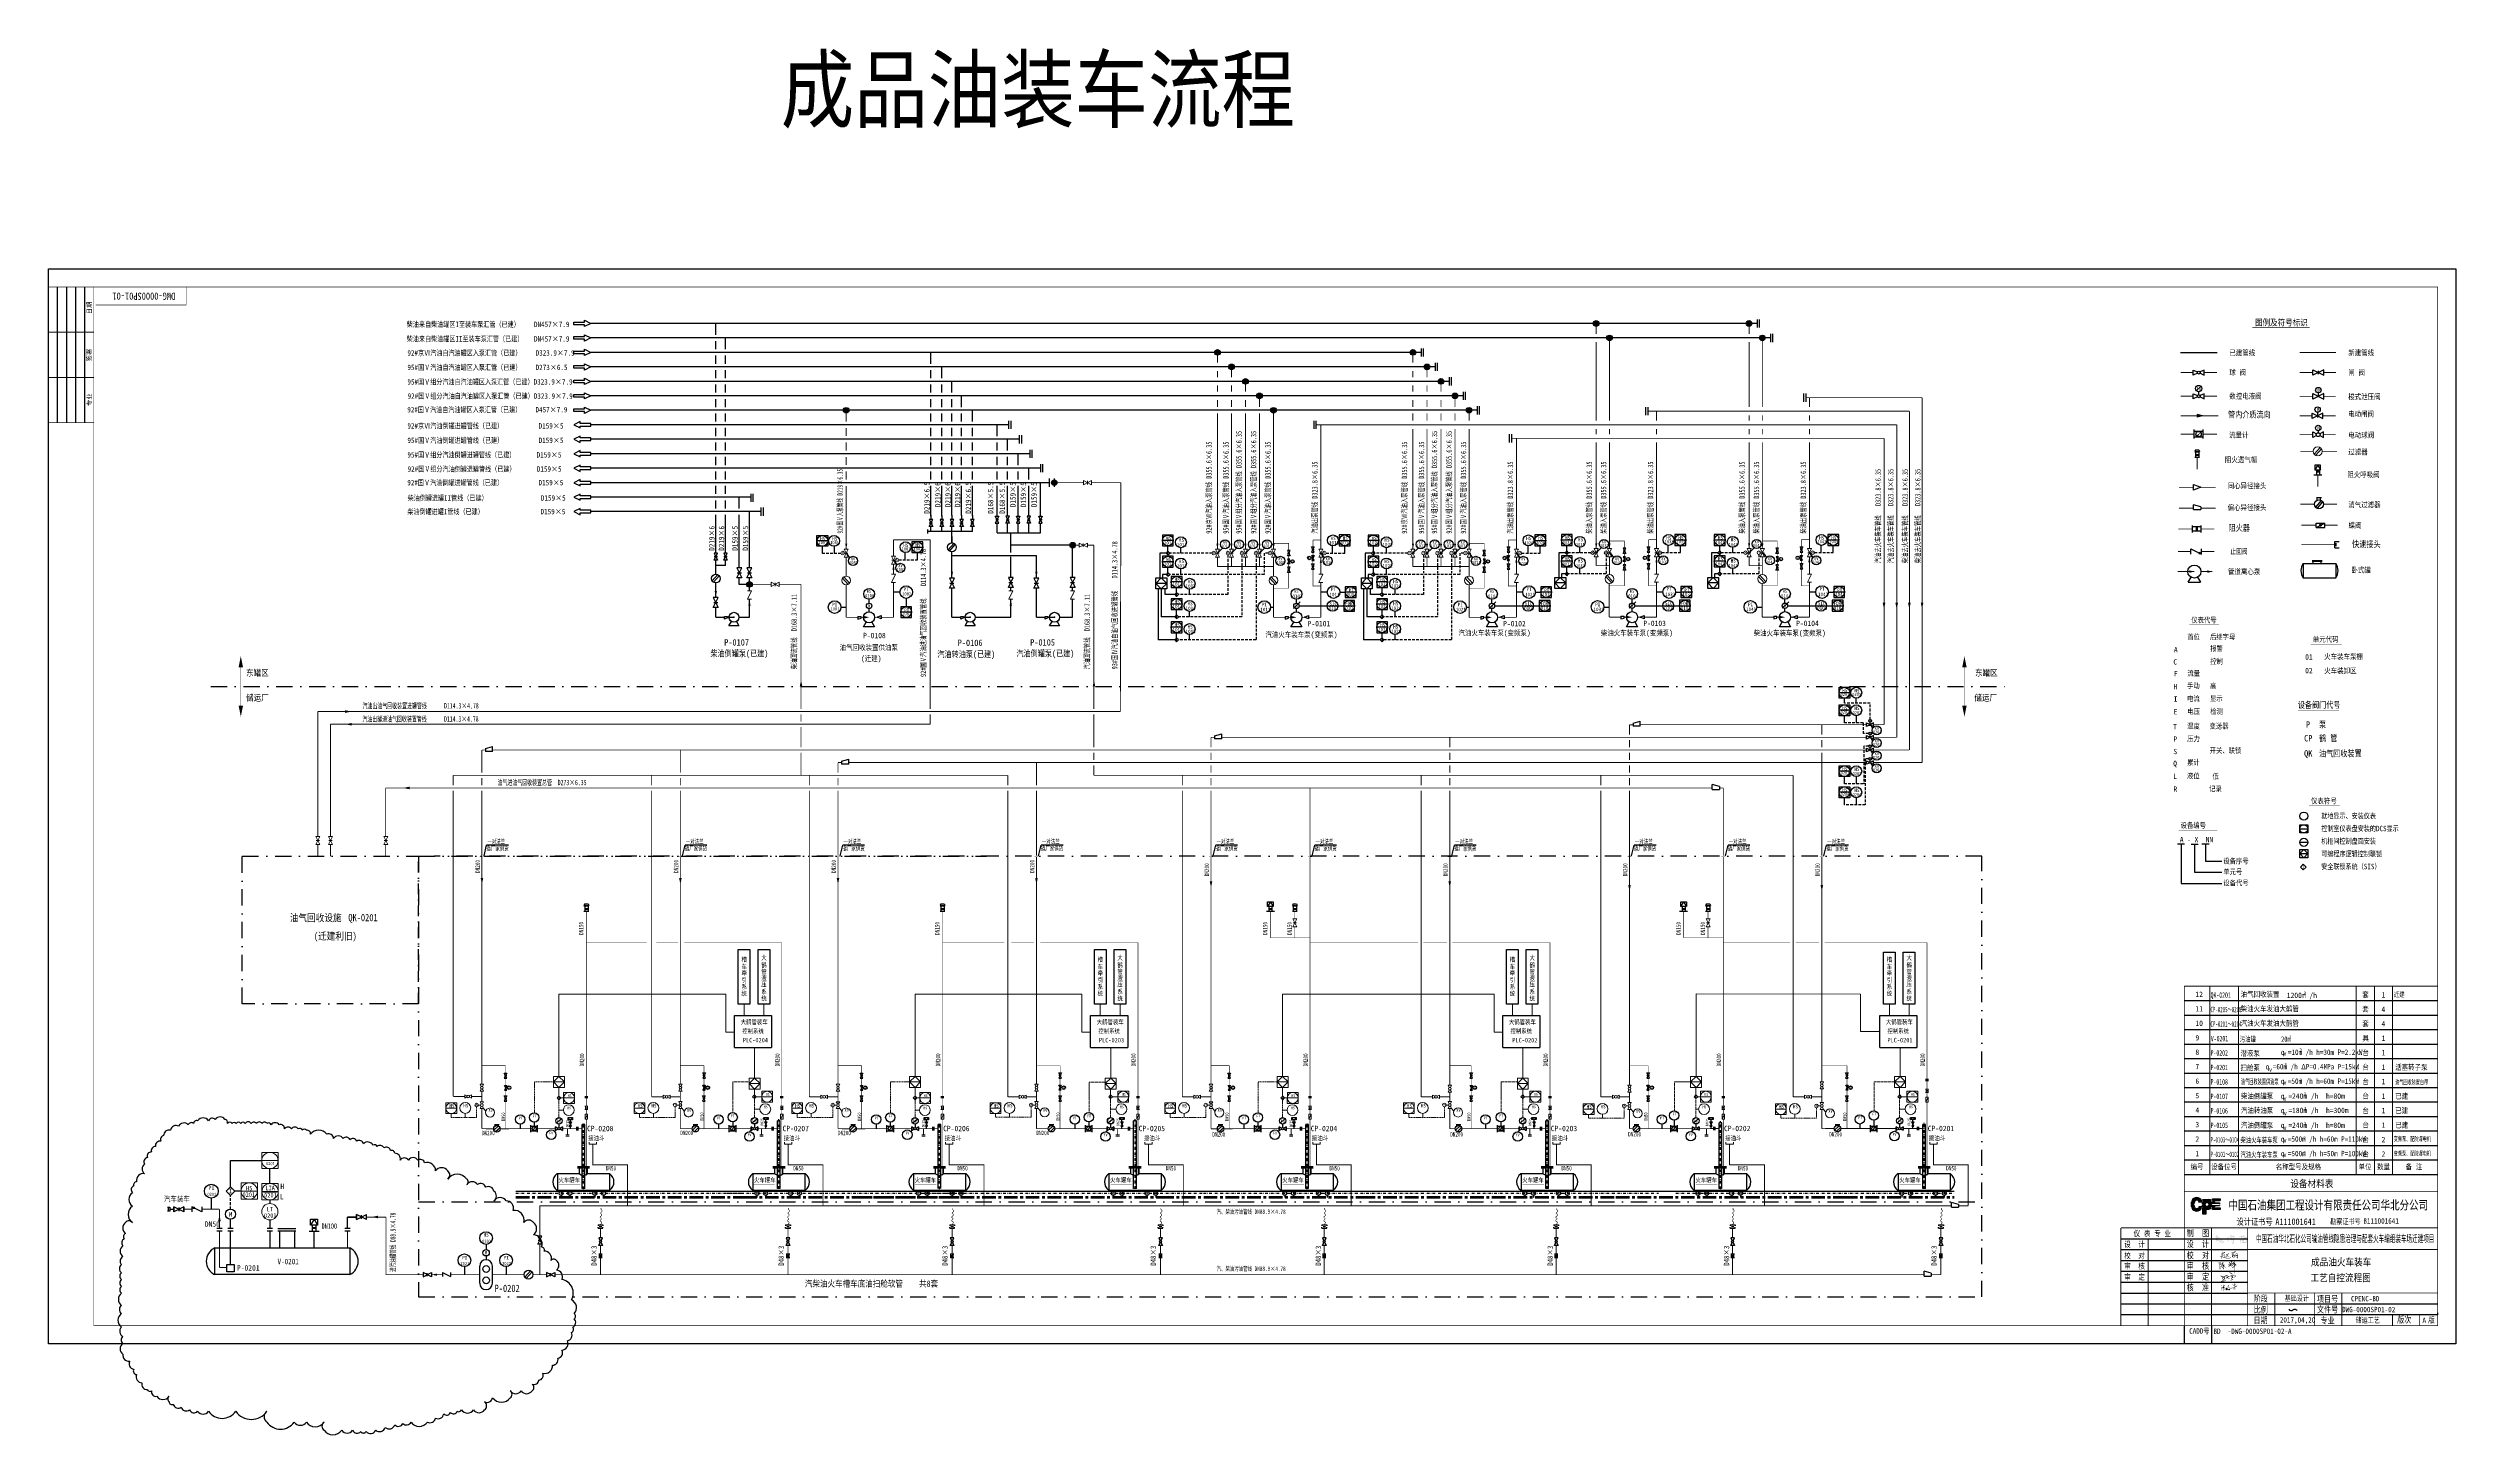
# Model space of a CAD drawing. Header units: millimetres. Extents: x 36820 to 41163, y -3485 to -2358.
# Drawn here: x 37472 to 38802, y -3124 to -2358 of the extents above; entities that cross this region are included whole.
import ezdxf
from ezdxf.enums import TextEntityAlignment as Align

# ---------------------------------------------------------------- set-up
doc = ezdxf.new("R2010")
doc.units = ezdxf.units.MM
doc.header["$LTSCALE"] = 6
for name, pattern in [('0', [0]), ('CENTER', [2, 1.25, -0.25, 0.25, -0.25]), ('CENTER2', [28.575, 19.05, -3.175, 3.175, -3.175]), ('DASHDOT', [1, 0.5, -0.25, 0, -0.25]), ('DASHDOT2', [0.5, 0.25, -0.125, 0, -0.125]), ('DASHED2', [9.525, 6.35, -3.175]), ('HIDDEN', [0.375, 0.25, -0.125])]:
    doc.linetypes.add(name, pattern=pattern)
for name, color, linetype in [('a1', 7, 'Continuous'), ('bc', 7, 'Continuous'), ('BDWG', 7, 'Continuous'), ('BZC', 7, 'Continuous'), ('DEVICE', 4, 'Continuous'), ('gd', 7, 'CENTER2'), ('GJC', 7, 'Continuous'), ('MAINLINE', 3, 'Continuous'), ('SBC', 6, 'Continuous'), ('SYM', 4, 'Continuous'), ('阀门', 4, 'Continuous')]:
    doc.layers.add(name, color=color, linetype=linetype)
doc.styles.add('HT', font='simplex.shx', dxfattribs={"width": 0.75})
doc.styles.add('HZ', font='', dxfattribs={"width": 0.8})
doc.styles.add('HZTXT', font='', dxfattribs={"width": 0.8})
doc.styles.add('ST', font='')
doc.styles.get("Standard").update_dxf_attribs({"font": ''})
doc.styles.get('HZ').set_extended_font_data('NSimSun')
doc.styles.get('HZTXT').set_extended_font_data('NSimSun')
doc.styles.get('ST').set_extended_font_data('SimSun')
doc.styles.get('Standard').set_extended_font_data('NSimSun')
doc.linetypes.add('FENCELINE1', pattern='A,6.35,-2.54,[133,ltypeshp.shx,S=2.54,R=0,X=-2.54,Y=0],-2.54,25.4', length=36.83)

# ---------------------------------------------------------------- blocks, each defined once
blk = doc.blocks.new('16')
at = {"color": 2}
for p, q in [((-3, -1.5), (3, 1.5)), ((-3, 1.5), (-3, -1.5)), ((0, 0), (-3, 1.5)), ((3, 1.5), (3, -1.5)), ((3, -1.5), (0, 0))]:
    blk.add_line(p, q, dxfattribs=at)
blk = doc.blocks.new('F15')
for p, q in [((-2.5, 1.2), (-0.6, 0.3)), ((-2.5, -1.2), (-2.5, 1.2)), ((2.5, 1.2), (0.6, 0.3)), ((2.5, -1.2), (2.5, 1.2)), ((-0.6, -0.3), (-2.5, -1.2)), ((0.6, -0.3), (2.5, -1.2))]:
    blk.add_line(p, q)
blk.add_circle((0, 0), 0.661)
blk = doc.blocks.new('ARROW1')
for p, q in [((0.23, 0.05), (0, 0)), ((0, 0), (0.23, 0)), ((0, 0), (0.23, -0.05)), ((0.04, 0.01), (0.23, 0.01)), ((0.09, 0.02), (0.23, 0.02)), ((0.13, 0.03), (0.23, 0.03)), ((0.17, 0.04), (0.23, 0.04)), ((0.21, 0.05), (0.23, 0.05)), ((0.23, -0.05), (0.23, 0.05)), ((0.04, -0.01), (0.23, -0.01)), ((0.09, -0.02), (0.23, -0.02)), ((0.13, -0.03), (0.23, -0.03)), ((0.17, -0.04), (0.23, -0.04)), ((0.21, -0.05), (0.23, -0.05))]:
    blk.add_line(p, q)
blk = doc.blocks.new('A$C5AB60B1E')
at = {"layer": 'SYM', "xscale": 25.4, "yscale": 25.4, "zscale": 25.4}
blk.add_blockref('ARROW1', (0, 1.4), dxfattribs=at)
blk = doc.blocks.new('A$C0D770964')
at = {"color": 7, "xscale": -0.5119999999999436, "yscale": 0.5119999999999436, "zscale": 0.5120000000000001, "rotation": 270}
blk.add_blockref('A$C5AB60B1E', (0, 0), dxfattribs=at)
blk = doc.blocks.new('A$C57B07A63')
at = {"layer": 'bc', "rotation": 90}
blk.add_blockref('A$C0D770964', (3, 0), dxfattribs=at)
blk = doc.blocks.new('F9')
for p, q in [((2.5, 1.25), (-2.5, -1.25)), ((-2.5, 1.25), (2.5, -1.25)), ((-2.5, -1.25), (-2.5, 1.25)), ((2.5, -1.25), (2.5, 1.25))]:
    blk.add_line(p, q)
blk = doc.blocks.new('A$C6D6708E9')
for points in [[(0, 10), (0, 0)], [(15, 10), (15, 0)]]:
    blk.add_lwpolyline(points)
at = {"style": 'ST', "width": 0.8}
blk.add_text('CADD号', height=3, dxfattribs=at).set_placement((2.7, 5.5))

msp = doc.modelspace()

# ---------------------------------------------------------------- hatches: boundary and pattern name
at = {"lineweight": 13}
for points in [[(38509.914, -2933.948), (38510.034, -2933.948), (38510.034, -2934.188), (38509.914, -2934.188)], [(37769.328, -2943.392), (37769.448, -2943.392), (37769.448, -2943.632), (37769.328, -2943.632)], [(37877.305, -2943.377), (37877.425, -2943.377), (37877.425, -2943.617), (37877.305, -2943.617)], [(37966.033, -2943.392), (37966.153, -2943.392), (37966.153, -2943.632), (37966.033, -2943.632)], [(38074.011, -2943.378), (38074.131, -2943.378), (38074.131, -2943.618), (38074.011, -2943.618)], [(38169.085, -2943.392), (38169.205, -2943.392), (38169.205, -2943.632), (38169.085, -2943.632)], [(38301.673, -2943.377), (38301.793, -2943.377), (38301.793, -2943.617), (38301.673, -2943.617)], [(38397.371, -2943.368), (38397.491, -2943.368), (38397.491, -2943.608), (38397.371, -2943.608)]]:
    msp.add_hatch(color=256, dxfattribs=at).paths.add_polyline_path(points)
for points in [[(38660.032, -2995.42, -0.05496092), (38660.143, -2995.679), (38661.787, -2995.679, 0.02248936), (38661.71, -2995.42)], [(38660.255, -2997.967, -0.05996405), (38660.113, -2998.263), (38661.667, -2998.263, 0.02585454), (38661.746, -2997.967)]]:
    msp.add_hatch(color=7).paths.add_polyline_path(points)
h = msp.add_hatch(color=256)
h.dxf.hatch_style = 1
h.paths.add_polyline_path([(38670.216, -3014.874), (38670.209, -3014.519), (38670.222, -3014.419), (38670.675, -3014.165), (38670.738, -3014.058), (38670.738, -3013.941), (38670.656, -3013.882), (38670.548, -3013.873), (38670.295, -3014.005), (38670.353, -3013.825), (38670.315, -3013.723), (38670.183, -3013.661), (38670.007, -3013.732), (38669.952, -3013.849), (38669.952, -3014.24), (38669.704, -3014.363), (38669.356, -3014.537), (38669.344, -3014.625), (38669.369, -3014.732), (38669.436, -3014.77), (38669.515, -3014.803), (38669.547, -3014.776), (38669.547, -3014.742), (38669.939, -3014.567), (38669.896, -3015.068), (38669.804, -3015.225), (38669.718, -3015.372), (38668.975, -3015.556), (38668.645, -3015.638), (38668.176, -3015.687), (38668.072, -3015.822), (38668.072, -3015.926), (38668.156, -3016.01), (38668.253, -3016.078), (38668.422, -3016.078), (38669.91, -3015.691), (38669.91, -3015.753), (38669.813, -3016.009), (38669.543, -3016.727), (38669.518, -3016.869), (38669.552, -3017.113), (38669.617, -3017.197), (38669.67, -3017.197), (38669.735, -3017.155), (38669.998, -3016.47), (38670.068, -3016.526), (38670.633, -3017.007), (38671.392, -3017.441), (38672.188, -3017.775), (38672.886, -3017.957), (38673.395, -3017.992), (38673.809, -3017.934), (38673.992, -3017.823), (38674.032, -3017.667), (38673.974, -3017.48), (38673.805, -3017.329), (38673.622, -3017.272), (38673.448, -3017.272), (38673.448, -3017.407), (38673.554, -3017.564), (38673.554, -3017.643), (38673.319, -3017.643), (38672.269, -3017.401), (38671.55, -3017.132), (38670.916, -3016.767), (38670.826, -3016.715), (38671.308, -3015.922), (38671.409, -3015.681), (38671.431, -3015.379), (38671.413, -3015.24), (38671.294, -3015.18), (38671.13, -3015.18), (38671.051, -3015.27), (38671.047, -3015.473), (38670.995, -3015.952), (38670.898, -3016.262), (38670.731, -3016.623), (38670.62, -3016.572), (38670.7, -3016.291), (38670.733, -3016.024), (38670.763, -3015.724), (38670.763, -3015.353), (38671.297, -3015.088), (38671.355, -3015.011), (38671.312, -3014.918), (38671.231, -3014.88), (38671.119, -3014.88), (38670.953, -3014.911), (38670.176, -3015.212), (38670.071, -3015.26), (38670.188, -3015.078)])
h.paths.add_polyline_path([(38670.428, -3015.505), (38670.428, -3016.015), (38670.391, -3016.422), (38670.213, -3016.303), (38670.136, -3016.291), (38670.025, -3016.304), (38670.219, -3015.792), (38670.188, -3015.688), (38670.103, -3015.631), (38670.16, -3015.598)], flags=16)
h.paths.add_polyline_path([(38672.755, -3015.939), (38672.834, -3015.922), (38672.916, -3015.906), (38672.991, -3015.816), (38672.991, -3015.701), (38672.942, -3015.598), (38672.787, -3015.58), (38672.66, -3015.629), (38672.485, -3015.733), (38672.14, -3016.165), (38672.035, -3016.053), (38671.948, -3015.987), (38671.878, -3015.915), (38671.801, -3015.938), (38671.74, -3016.059), (38671.785, -3016.208), (38671.879, -3016.333), (38671.614, -3016.561), (38671.536, -3016.738), (38671.536, -3016.871), (38671.638, -3016.953), (38671.715, -3016.953), (38671.795, -3016.918), (38671.884, -3016.826), (38672.148, -3016.538), (38672.86, -3017.033), (38673.007, -3017.105), (38673.141, -3017.037), (38673.149, -3016.854), (38673.007, -3016.672), (38672.397, -3016.313)], flags=17)
h.paths.add_polyline_path([(38676.427, -3014.888), (38676.364, -3014.738), (38676.258, -3014.677), (38676.131, -3014.714), (38676.003, -3014.77), (38675.951, -3014.898), (38675.999, -3016.808), (38676.157, -3017.221), (38676.308, -3017.381), (38676.458, -3017.381), (38676.566, -3017.25), (38676.568, -3017.174), (38676.507, -3017.075), (38676.405, -3016.761)])
h.paths.add_polyline_path([(38678.308, -3014.058), (38678.238, -3013.904), (38678.099, -3013.826), (38677.894, -3013.823), (38677.839, -3013.987), (38677.307, -3014.142), (38677.171, -3014.259), (38677.167, -3014.407), (38677.296, -3014.489), (38677.508, -3014.448), (38677.759, -3014.338), (38678.084, -3014.282), (38678.234, -3014.282), (38678.308, -3014.182)])
h.paths.add_polyline_path([(38678.696, -3014.717), (38679.034, -3014.584), (38679.307, -3014.625), (38679.358, -3014.738), (38679.213, -3016.419), (38678.957, -3018.147), (38678.862, -3018.185), (38678.747, -3018.094), (38678.367, -3017.688), (38678.184, -3017.688), (38678.59, -3018.578), (38678.721, -3018.663), (38678.858, -3018.663), (38679.189, -3018.507), (38679.382, -3018.092), (38679.684, -3015.951), (38679.768, -3014.731), (38679.702, -3014.407), (38679.49, -3014.264), (38679.194, -3014.189), (38678.787, -3014.189), (38678.283, -3014.457), (38677.451, -3014.989), (38677.359, -3015.132), (38677.335, -3015.261), (38677.418, -3015.374), (38677.564, -3015.374), (38677.728, -3015.323), (38677.956, -3015.127)])
h.paths.add_polyline_path([(38677.648, -3016.11), (38677.648, -3015.72), (38677.553, -3015.674), (38677.404, -3015.695), (38677.307, -3015.787), (38677.257, -3016.203), (38677.242, -3016.449), (38677.293, -3016.582), (38677.417, -3016.585), (38677.555, -3016.562), (38677.647, -3016.385), (38677.657, -3016.272), (38677.664, -3016.206), (38677.73, -3016.125), (38677.715, -3016.123)])
h.paths.add_polyline_path([(38678.738, -3015.601), (38678.67, -3015.447), (38678.499, -3015.326), (38678.312, -3015.326), (38678.136, -3015.441), (38677.985, -3015.559), (38677.819, -3015.866), (38677.77, -3015.955), (38677.762, -3016.062), (38677.73, -3016.125), (38677.898, -3016.158), (38678.282, -3015.726), (38678.402, -3015.701), (38678.419, -3015.778), (38678.389, -3015.837), (38678.076, -3016.233), (38677.856, -3016.392), (38677.79, -3016.497), (38677.79, -3016.645), (38677.894, -3016.717), (38678.098, -3016.717), (38678.527, -3016.717), (38678.802, -3016.629), (38678.89, -3016.491), (38678.89, -3016.326), (38678.818, -3016.255), (38678.697, -3016.255), (38678.384, -3016.31), (38678.626, -3016.079), (38678.738, -3015.972)], flags=17)
h.paths.add_polyline_path([(38685.466, -3014.665), (38685.512, -3014.552), (38685.512, -3014.408), (38685.416, -3014.316), (38685.344, -3014.349), (38685.082, -3014.349), (38685.154, -3014.154), (38685.256, -3013.995), (38685.291, -3013.838), (38685.215, -3013.706), (38684.96, -3013.706), (38684.878, -3013.859), (38684.852, -3014.175), (38684.746, -3014.409), (38683.94, -3014.501), (38683.94, -3014.236), (38683.848, -3014.124), (38683.766, -3014.124), (38683.673, -3014.184), (38683.603, -3014.543), (38682.956, -3014.605), (38682.515, -3014.677), (38682.513, -3014.861), (38682.597, -3014.994), (38682.706, -3014.994), (38682.779, -3014.953), (38683.615, -3014.86), (38683.621, -3014.916), (38683.621, -3015.341), (38683.724, -3015.51), (38683.881, -3015.616), (38684.011, -3015.616), (38684.117, -3015.549), (38684.149, -3015.412), (38684.09, -3015.329), (38683.968, -3015.254), (38683.917, -3015.17), (38683.912, -3014.838), (38684.645, -3014.744), (38684.476, -3015.064), (38684.53, -3015.18), (38684.589, -3015.184), (38684.666, -3015.089), (38684.799, -3014.921), (38684.976, -3014.7), (38685.371, -3014.7)])
h.paths.add_polyline_path([(38683.603, -3015.918), (38683.742, -3015.683), (38683.705, -3015.531), (38683.599, -3015.502), (38683.486, -3015.502), (38683.281, -3015.729), (38683.057, -3016.209), (38682.883, -3016.751), (38682.795, -3017.403), (38682.827, -3017.744), (38683.001, -3017.961), (38683.126, -3018.006), (38683.224, -3018.006), (38683.301, -3017.937), (38683.335, -3017.805), (38683.335, -3017.689), (38683.284, -3017.612), (38683.203, -3017.68), (38683.14, -3017.649), (38683.121, -3017.561), (38683.232, -3016.864), (38683.391, -3016.335)])
h.paths.add_polyline_path([(38685.24, -3016.535), (38685.287, -3016.397), (38685.256, -3016.266), (38685.165, -3016.227), (38684.919, -3016.318), (38684.951, -3016.1), (38685.018, -3016.01), (38684.984, -3015.939), (38684.88, -3015.874), (38684.658, -3015.904), (38684.614, -3016.122), (38684.614, -3016.388), (38684.127, -3016.524), (38683.843, -3016.524), (38683.758, -3016.619), (38683.703, -3016.799), (38683.753, -3016.916), (38683.911, -3017.01), (38684.019, -3017.01), (38684.176, -3016.952), (38684.558, -3016.812), (38684.506, -3017.299), (38684.518, -3017.568), (38684.575, -3017.691), (38684.473, -3017.691), (38684.276, -3017.666), (38684.047, -3017.666), (38683.974, -3017.83), (38683.974, -3018.041), (38684.139, -3018.178), (38684.578, -3018.178), (38685.067, -3018.163), (38685.477, -3018.042), (38685.599, -3017.988), (38685.634, -3017.803), (38685.677, -3017.71), (38685.678, -3017.805), (38685.682, -3018.051), (38686.009, -3018.309), (38686.193, -3018.309), (38686.358, -3018.139), (38686.774, -3015.659), (38686.785, -3015.369), (38686.595, -3015.079), (38686.183, -3015.046), (38685.571, -3015.14), (38684.926, -3015.296), (38684.687, -3015.431), (38684.625, -3015.577), (38684.722, -3015.68), (38684.872, -3015.729), (38685.022, -3015.687), (38685.186, -3015.597), (38686.325, -3015.459), (38686.424, -3015.48), (38686.439, -3015.573), (38686.083, -3017.868), (38686.002, -3017.899), (38685.788, -3017.87), (38685.692, -3017.682), (38685.723, -3017.604), (38685.685, -3017.503), (38685.532, -3017.503), (38685.394, -3017.514), (38685.268, -3017.647), (38685.007, -3017.679), (38684.66, -3017.689), (38684.688, -3017.643), (38684.75, -3017.57), (38684.848, -3017.365), (38684.878, -3016.702), (38684.963, -3016.674), (38685.105, -3016.63)])
h = msp.add_hatch(color=256)
h.dxf.hatch_style = 1
h.paths.add_polyline_path([(38673.362, -3030.775), (38673.459, -3030.722), (38673.459, -3030.847), (38673.395, -3031.014), (38673.297, -3031.266), (38673.131, -3031.469), (38672.846, -3031.591), (38672.725, -3031.591), (38672.725, -3031.664), (38672.806, -3031.741), (38673.005, -3031.741), (38673.188, -3031.741), (38673.305, -3031.643), (38673.46, -3031.449), (38673.614, -3031.189), (38673.675, -3030.945), (38673.652, -3030.763), (38673.605, -3030.676), (38673.584, -3030.638), (38673.629, -3030.614), (38673.691, -3030.581), (38673.711, -3030.726), (38673.738, -3031.102), (38673.766, -3031.557), (38673.805, -3032.036), (38673.804, -3032.268), (38673.792, -3032.285), (38673.774, -3032.272), (38673.717, -3032.192), (38673.632, -3032.071), (38673.527, -3031.923), (38673.478, -3031.787), (38673.43, -3031.741), (38673.413, -3031.752), (38673.395, -3031.84), (38673.418, -3032.011), (38673.48, -3032.169), (38673.603, -3032.377), (38673.701, -3032.542), (38673.775, -3032.667), (38673.879, -3032.708), (38673.958, -3032.681), (38674.055, -3032.609), (38674.077, -3032.487), (38674.074, -3032.349), (38674.053, -3032.076), (38674.027, -3031.724), (38673.999, -3031.339), (38674.013, -3031.337), (38674.073, -3031.337), (38674.204, -3031.376), (38674.339, -3031.416), (38674.448, -3031.489), (38674.574, -3031.573), (38674.699, -3031.656), (38674.756, -3031.728), (38674.827, -3031.772), (38674.935, -3031.746), (38674.978, -3031.662), (38674.978, -3031.56), (38674.887, -3031.5), (38674.738, -3031.403), (38674.523, -3031.262), (38674.374, -3031.209), (38674.249, -3031.164), (38674.09, -3031.15), (38673.993, -3031.15), (38673.992, -3031.114), (38673.992, -3031.02), (38673.992, -3030.834), (38673.987, -3030.668), (38673.987, -3030.608), (38673.969, -3030.528), (38673.989, -3030.514), (38674.019, -3030.505), (38674.066, -3030.503), (38674.161, -3030.503), (38674.221, -3030.503), (38674.273, -3030.517), (38674.321, -3030.495), (38674.344, -3030.443), (38674.379, -3030.361), (38674.379, -3030.261), (38674.357, -3030.196), (38674.27, -3030.196), (38674.149, -3030.196), (38674.028, -3030.217), (38673.876, -3030.244), (38673.85, -3030.21), (38673.804, -3030.149), (38673.692, -3030), (38673.561, -3029.884), (38673.466, -3029.821), (38673.358, -3029.849), (38673.398, -3029.776), (38673.467, -3029.583), (38673.488, -3029.499), (38673.511, -3029.415), (38673.511, -3029.353), (38673.558, -3029.337), (38673.638, -3029.309), (38673.701, -3029.267), (38673.742, -3029.196), (38673.742, -3029.138), (38673.742, -3029.086), (38673.703, -3029.046), (38673.601, -3029.046), (38673.518, -3029.046), (38673.458, -3029.067), (38673.415, -3029.081), (38673.404, -3029.048), (38673.389, -3029.005), (38673.368, -3028.945), (38673.3, -3028.893), (38673.216, -3028.828), (38673.127, -3028.78), (38673.029, -3028.78), (38672.934, -3028.798), (38672.869, -3028.856), (38672.869, -3028.932), (38672.894, -3029.006), (38672.966, -3029.049), (38673.057, -3029.103), (38673.091, -3029.138), (38673.136, -3029.162), (38673.181, -3029.208), (38673.203, -3029.256), (38673.174, -3029.286), (38673.106, -3029.318), (38672.991, -3029.341), (38672.886, -3029.361), (38672.674, -3029.403), (38672.6, -3029.423), (38672.539, -3029.417), (38672.504, -3029.413), (38672.479, -3029.428), (38672.475, -3029.447), (38672.475, -3029.47), (38672.475, -3029.498), (38672.468, -3029.524), (38672.476, -3029.582), (38672.513, -3029.65), (38672.558, -3029.677), (38672.597, -3029.669), (38672.632, -3029.645), (38672.694, -3029.622), (38672.784, -3029.608), (38672.882, -3029.592), (38672.993, -3029.582), (38673.097, -3029.533), (38673.159, -3029.504), (38673.191, -3029.515), (38673.165, -3029.584), (38673.123, -3029.699), (38673.096, -3029.811), (38673.065, -3029.901), (38673.013, -3030.007), (38672.971, -3030.113), (38672.922, -3030.191), (38672.879, -3030.261), (38672.879, -3030.234), (38672.851, -3030.161), (38672.792, -3030.067), (38672.715, -3029.989), (38672.591, -3029.904), (38672.449, -3029.838), (38672.335, -3029.798), (38672.226, -3029.798), (38672.133, -3029.812), (38672.148, -3029.786), (38672.197, -3029.697), (38672.253, -3029.594), (38672.312, -3029.488), (38672.355, -3029.388), (38672.355, -3029.295), (38672.355, -3029.213), (38672.339, -3029.156), (38672.332, -3029.095), (38672.305, -3029.041), (38672.283, -3028.999), (38672.216, -3028.993), (38672.131, -3028.986), (38672.039, -3028.979), (38671.908, -3028.968), (38671.791, -3028.998), (38671.63, -3029.061), (38671.538, -3029.102), (38671.486, -3029.149), (38671.43, -3029.186), (38671.389, -3029.213), (38671.374, -3029.198), (38671.354, -3029.14), (38671.263, -3029.094), (38671.166, -3029.046), (38671.043, -3029.067), (38670.955, -3029.158), (38670.998, -3029.302), (38671.07, -3029.362), (38671.166, -3029.347), (38671.262, -3029.415), (38671.418, -3029.527), (38671.535, -3030.343), (38671.611, -3031.098), (38671.644, -3031.757), (38671.66, -3032.591), (38671.66, -3032.729), (38671.754, -3032.786), (38671.848, -3032.786), (38671.93, -3032.641), (38671.93, -3032.491), (38671.923, -3031.855), (38671.878, -3031.358), (38671.856, -3031.064), (38671.874, -3031.066), (38671.931, -3031.141), (38672.019, -3031.207), (38672.152, -3031.252), (38672.294, -3031.268), (38672.445, -3031.216), (38672.599, -3031.098), (38672.619, -3031.129), (38672.711, -3031.129), (38672.85, -3031.053), (38673.085, -3030.925)])
h.paths.add_polyline_path([(38671.702, -3030.095), (38671.675, -3029.87), (38671.643, -3029.616), (38671.628, -3029.459), (38671.571, -3029.39), (38671.687, -3029.308), (38671.86, -3029.252), (38672.041, -3029.225), (38672.142, -3029.236), (38672.161, -3029.323), (38672.091, -3029.47), (38672.023, -3029.616), (38671.898, -3029.798), (38671.758, -3030.035), (38671.736, -3030.073)], flags=16)
h.paths.add_polyline_path([(38672.911, -3030.726), (38672.966, -3030.621), (38673.095, -3030.382), (38673.213, -3030.162), (38673.291, -3030.018), (38673.327, -3030.08), (38673.417, -3030.138), (38673.547, -3030.221), (38673.641, -3030.366), (38673.569, -3030.413), (38673.345, -3030.559), (38673.065, -3030.666)], flags=16)
h.paths.add_polyline_path([(38672.678, -3030.605), (38672.711, -3030.416), (38672.662, -3030.243), (38672.552, -3030.106), (38672.435, -3030.046), (38672.298, -3030.017), (38672.144, -3030.045), (38672.031, -3030.101), (38671.907, -3030.202), (38671.772, -3030.343), (38671.772, -3030.441), (38671.802, -3030.625), (38671.823, -3030.752), (38671.867, -3030.896), (38671.935, -3030.98), (38672.066, -3031.038), (38672.198, -3031.064), (38672.336, -3031.014), (38672.475, -3030.889), (38672.577, -3030.761)], flags=16)
h.paths.add_polyline_path([(38677.435, -3029.206), (38677.374, -3029.015), (38677.258, -3028.865), (38677.06, -3028.708), (38676.862, -3028.694), (38676.752, -3028.776), (38676.733, -3028.882), (38676.857, -3028.959), (38677.041, -3029.053), (38677.178, -3029.198), (38677.228, -3029.414), (38677.197, -3029.623), (38677.147, -3029.746), (38676.911, -3029.808), (38676.71, -3029.808), (38676.579, -3029.777), (38676.475, -3029.712), (38676.347, -3029.762), (38676.281, -3029.897), (38676.359, -3029.982), (38676.509, -3030.021), (38676.784, -3030.055), (38677.123, -3030.017), (38677.386, -3029.928), (38677.507, -3029.874), (38677.393, -3030.058), (38677.253, -3030.216), (38676.826, -3030.558), (38676.469, -3030.962), (38676.358, -3031.087), (38676.385, -3031.24), (38676.442, -3031.272), (38676.512, -3031.272), (38676.643, -3031.188), (38676.819, -3030.983), (38677.071, -3030.752), (38677.272, -3030.537), (38677.366, -3030.492), (38677.294, -3030.639), (38677.197, -3030.886), (38677.153, -3031.058), (38677.023, -3031.186), (38677.076, -3031.186), (38677.179, -3031.175), (38677.333, -3031.068), (38677.397, -3030.861), (38677.477, -3030.674), (38677.571, -3030.558), (38677.604, -3030.548), (38677.624, -3030.575), (38677.62, -3030.707), (38677.653, -3030.771), (38677.716, -3030.829), (38677.797, -3030.843), (38678, -3030.626), (38678.166, -3030.387), (38678.313, -3030.055), (38678.35, -3029.964), (38678.359, -3029.93), (38678.379, -3029.985), (38678.415, -3029.994), (38678.49, -3029.953), (38678.822, -3029.691), (38679.271, -3029.402), (38679.466, -3029.277), (38679.513, -3029.286), (38679.543, -3029.352), (38679.364, -3029.561), (38678.846, -3030.182), (38677.999, -3030.982), (38677.965, -3031.108), (38678.037, -3031.17), (38678.279, -3031.056), (38679.066, -3030.398), (38679.611, -3030.134), (38679.676, -3030.152), (38679.676, -3030.402), (38679.697, -3030.517), (38679.437, -3030.898), (38678.877, -3031.442), (38678.625, -3031.687), (38678.625, -3031.864), (38678.763, -3031.929), (38679.006, -3031.929), (38679.388, -3031.58), (38679.713, -3031.283), (38679.702, -3032.534), (38679.702, -3033.937), (38679.764, -3034.823), (38679.776, -3034.847), (38679.887, -3034.847), (38679.887, -3034.583), (38679.882, -3033.954), (38679.959, -3032.718), (38679.981, -3031.129), (38679.992, -3031.019), (38680.585, -3030.629), (38680.811, -3030.492), (38680.838, -3030.333), (38680.637, -3030.096), (38680.25, -3029.771), (38680.022, -3029.447), (38679.87, -3029.288), (38680.001, -3029.122), (38679.932, -3029.025), (38679.773, -3028.984), (38679.711, -3028.95), (38679.6, -3028.908), (38679.51, -3028.977), (38680.181, -3028.176), (38680.208, -3028.01), (38680.084, -3027.907), (38679.773, -3027.893), (38679.31, -3027.934), (38679.034, -3028.031), (38678.599, -3028.114), (38678.246, -3028.224), (38678.198, -3028.282), (38678.198, -3028.439), (38678.032, -3028.28), (38677.839, -3028.197), (38677.742, -3028.231), (38677.707, -3028.363), (38677.742, -3028.521), (38677.935, -3028.666), (38678.08, -3028.867), (38678.191, -3029.191), (38678.221, -3029.442), (38678.133, -3029.895), (38678.022, -3030.149), (38677.845, -3030.481), (38677.735, -3030.348), (38677.651, -3030.233), (38677.559, -3030.207), (38677.647, -3030.039), (38677.715, -3029.936), (38677.961, -3029.745), (38677.961, -3029.643), (38678.036, -3029.609), (38678.036, -3029.466), (38677.92, -3029.411), (38677.776, -3029.418), (38677.578, -3029.513), (38677.428, -3029.643), (38677.456, -3029.425)])
h.paths.add_polyline_path([(38678.438, -3029.296), (38678.564, -3029.418), (38678.564, -3029.502), (38678.51, -3029.59), (38678.426, -3029.645), (38678.459, -3029.523), (38678.459, -3029.405)], flags=16)
h.paths.add_polyline_path([(38678.295, -3028.597), (38678.402, -3028.601), (38678.432, -3028.567), (38678.416, -3028.508), (38678.591, -3028.404), (38678.957, -3028.31), (38679.357, -3028.206), (38679.723, -3028.148), (38679.918, -3028.171), (38679.921, -3028.212), (38679.463, -3028.714), (38679.061, -3029.154), (38678.724, -3029.402), (38678.717, -3029.368), (38678.614, -3029.116), (38678.45, -3028.812)], flags=16)
h.paths.add_polyline_path([(38679.224, -3030.074), (38679.369, -3029.863), (38679.567, -3029.705), (38679.642, -3029.889), (38679.629, -3029.951), (38679.514, -3029.951)], flags=16)
h.paths.add_polyline_path([(38679.955, -3029.793), (38680.019, -3029.862), (38680.043, -3029.929), (38680.043, -3029.978), (38680.007, -3029.938), (38679.958, -3029.883)], flags=16)
h.paths.add_polyline_path([(38679.172, -3031.4), (38679.288, -3031.295), (38679.507, -3031.098), (38679.658, -3030.926), (38679.691, -3030.956), (38679.688, -3030.998), (38679.633, -3031.079), (38679.437, -3031.247), (38679.142, -3031.5), (38679.087, -3031.5)], flags=16)
h.paths.add_polyline_path([(38680.056, -3030.491), (38680.148, -3030.329), (38680.223, -3030.198), (38680.216, -3030.09), (38680.323, -3030.134), (38680.367, -3030.18), (38680.45, -3030.266), (38680.51, -3030.358), (38680.51, -3030.411), (38680.453, -3030.448), (38680.231, -3030.591), (38680.042, -3030.755), (38679.992, -3030.755), (38679.992, -3030.665), (38680.014, -3030.628)], flags=16)
h = msp.add_hatch(color=256)
h.dxf.hatch_style = 1
h.paths.add_polyline_path([(38673.409, -3022.976), (38673.31, -3022.988), (38673.227, -3023.276), (38673.254, -3023.666), (38673.265, -3023.991), (38673.076, -3024.103), (38672.856, -3024.18), (38672.709, -3024.22), (38672.609, -3024.247), (38672.546, -3024.213), (38672.527, -3024.081), (38672.527, -3024.037), (38672.551, -3024.01), (38672.653, -3023.963), (38672.692, -3023.944), (38672.707, -3023.924), (38672.65, -3023.906), (38672.568, -3023.905), (38672.512, -3023.912), (38672.332, -3023.999), (38672.266, -3024.274), (38672.31, -3024.407), (38672.459, -3024.472), (38672.7, -3024.47), (38673.058, -3024.375), (38673.271, -3024.282), (38673.28, -3024.783), (38673.307, -3024.846), (38673.373, -3024.857), (38673.407, -3024.857), (38673.494, -3024.821), (38673.51, -3024.769), (38673.501, -3024.662), (38673.501, -3024.142), (38673.922, -3023.917), (38674.271, -3023.683), (38674.482, -3023.453), (38674.524, -3023.223), (38674.468, -3023.167), (38674.043, -3023.167), (38673.816, -3023.223), (38673.744, -3023.223), (38673.612, -3023.183), (38673.524, -3023.111), (38673.481, -3023.012)])
h.paths.add_polyline_path([(38673.607, -3023.278), (38673.638, -3023.298), (38673.7, -3023.339), (38673.977, -3023.375), (38674.203, -3023.377), (38674.203, -3023.412), (38674.055, -3023.566), (38673.49, -3023.917), (38673.49, -3023.883), (38673.49, -3023.411), (38673.516, -3023.311), (38673.563, -3023.278)], flags=16)
h.paths.add_polyline_path([(38674.139, -3024.508), (38674.05, -3024.544), (38673.992, -3024.628), (38673.919, -3024.65), (38673.854, -3024.676), (38673.782, -3024.699), (38673.454, -3024.87), (38672.834, -3025.149), (38671.959, -3025.502), (38671.93, -3025.577), (38672.014, -3025.754), (38672.075, -3025.754), (38672.134, -3025.701), (38672.371, -3025.587), (38672.693, -3025.433), (38672.668, -3025.721), (38672.648, -3025.801), (38672.465, -3026.601), (38672.42, -3026.643), (38672.385, -3026.73), (38672.41, -3026.83), (38672.495, -3026.83), (38672.585, -3026.79), (38672.681, -3026.599), (38672.866, -3025.797), (38673.499, -3026.143), (38673.984, -3026.35), (38674.56, -3026.499), (38675.247, -3026.608), (38676.015, -3026.634), (38676.446, -3026.659), (38677.057, -3026.673), (38677.167, -3026.657), (38677.343, -3026.572), (38677.59, -3026.277), (38677.675, -3026.097), (38677.693, -3025.912), (38677.64, -3025.857), (38677.589, -3025.869), (38677.293, -3026.248), (38677.055, -3026.434), (38676.969, -3026.448), (38676.257, -3026.406), (38675.211, -3026.36), (38674.539, -3026.265), (38674.052, -3026.1), (38673.522, -3025.895), (38673.032, -3025.633), (38672.91, -3025.615), (38672.943, -3025.319), (38673.474, -3025.095), (38674.019, -3024.82), (38674.066, -3024.837), (38673.948, -3025.168), (38673.921, -3025.316), (38673.991, -3025.464), (38674.074, -3025.582), (38674.167, -3025.582), (38674.586, -3025.582), (38674.631, -3025.604), (38674.686, -3025.604), (38674.757, -3025.559), (38674.775, -3025.47), (38674.775, -3025.345), (38674.69, -3025.309), (38674.597, -3025.309), (38674.475, -3025.373), (38674.332, -3025.373), (38674.2, -3025.373), (38674.172, -3025.296), (38674.203, -3025.18), (38674.307, -3024.802), (38674.336, -3024.609), (38674.239, -3024.508)])
h.paths.add_polyline_path([(38676.417, -3023.809), (38676.321, -3023.871), (38675.788, -3024.734), (38675.527, -3024.482), (38675.396, -3024.352), (38675.167, -3024.295), (38675.085, -3024.295), (38675.041, -3024.342), (38675.037, -3024.449), (38675.1, -3024.546), (38675.135, -3024.558), (38675.171, -3024.534), (38675.235, -3024.538), (38675.649, -3024.905), (38675.037, -3025.614), (38674.936, -3025.669), (38674.909, -3025.724), (38675.002, -3025.769), (38675.225, -3025.722), (38675.631, -3025.303), (38675.776, -3025.094), (38675.923, -3025.412), (38676.209, -3025.73), (38676.515, -3025.913), (38676.57, -3025.938), (38676.794, -3025.938), (38676.817, -3025.899), (38676.76, -3025.828), (38676.641, -3025.805), (38676.405, -3025.665), (38676.233, -3025.472), (38676.026, -3025.151), (38675.926, -3024.936), (38676.209, -3024.569), (38676.38, -3024.318), (38676.538, -3024.246), (38676.637, -3024.098), (38676.637, -3023.921), (38676.535, -3023.809)])
h.paths.add_polyline_path([(38680.412, -3022.737), (38680.329, -3022.824), (38679.866, -3022.992), (38678.993, -3023.211), (38678.652, -3023.265), (38678.498, -3023.265), (38678.407, -3023.197), (38678.339, -3023.197), (38678.254, -3023.237), (38678.264, -3023.346), (38678.36, -3023.456), (38678.519, -3023.489), (38678.834, -3023.465), (38679.157, -3023.42), (38679.577, -3023.297), (38679.859, -3023.215), (38679.842, -3023.252), (38679.46, -3023.507), (38678.714, -3023.961), (38678.533, -3024.071), (38678.451, -3024.024), (38678.356, -3024.024), (38678.262, -3024.083), (38678.203, -3024.197), (38678.262, -3024.303), (38678.329, -3024.35), (38678.516, -3024.338), (38678.609, -3024.65), (38678.609, -3024.852), (38678.556, -3025.025), (38678.469, -3025.311), (38678.412, -3025.557), (38678.412, -3025.953), (38678.444, -3026.078), (38678.547, -3026.078), (38678.668, -3026.028), (38678.723, -3025.931), (38678.734, -3025.829), (38678.759, -3025.604), (38678.796, -3025.551), (38678.867, -3025.7), (38678.977, -3025.832), (38679.152, -3026.041), (38679.393, -3026.212), (38679.472, -3026.239), (38679.598, -3026.187), (38679.794, -3026.107), (38679.87, -3025.955), (38679.87, -3025.394), (38679.828, -3024.9), (38679.593, -3024.526), (38679.405, -3024.382), (38679.207, -3024.382), (38678.972, -3024.481), (38678.812, -3024.646), (38678.812, -3024.477), (38678.763, -3024.369), (38678.676, -3024.223), (38678.71, -3024.203), (38679.25, -3023.893), (38679.749, -3023.552), (38680.432, -3023.087), (38680.643, -3022.864), (38680.648, -3022.788), (38680.52, -3022.737)])
h.paths.add_polyline_path([(38679.323, -3024.608), (38679.417, -3024.702), (38679.52, -3024.856), (38679.564, -3025.008), (38679.564, -3025.08), (38679.248, -3025.08), (38679.112, -3025.096), (38678.994, -3025.131), (38678.871, -3025.168), (38678.875, -3024.961), (38678.922, -3024.863), (38679.082, -3024.659), (38679.252, -3024.608)], flags=16)
h.paths.add_polyline_path([(38679.621, -3025.222), (38679.646, -3025.614), (38679.616, -3025.956), (38679.584, -3025.979), (38679.465, -3025.979), (38679.366, -3025.963), (38679.066, -3025.694), (38678.941, -3025.55), (38678.918, -3025.461), (38679.012, -3025.437), (38679.093, -3025.345), (38679.226, -3025.307), (38679.416, -3025.279)], flags=16)
h.paths.add_polyline_path([(38680.119, -3024.345), (38680.052, -3024.365), (38680.009, -3024.497), (38680.132, -3024.838), (38680.199, -3025.021), (38680.225, -3025.416), (38680.201, -3025.626), (38680.241, -3025.689), (38680.289, -3025.716), (38680.377, -3025.716), (38680.438, -3025.668), (38680.459, -3025.604), (38680.438, -3025.047), (38680.401, -3024.794), (38680.302, -3024.481), (38680.209, -3024.38)], flags=17)
h.paths.add_polyline_path([(38681.05, -3023.864), (38680.93, -3023.889), (38680.719, -3024.031), (38680.622, -3024.257), (38680.554, -3024.352), (38680.572, -3024.393), (38680.626, -3024.411), (38680.742, -3024.341), (38680.83, -3024.289), (38680.859, -3024.221), (38680.915, -3024.171), (38681.032, -3024.142), (38681.142, -3024.169), (38681.225, -3024.262), (38681.31, -3024.547), (38681.367, -3024.922), (38681.239, -3024.871), (38681.044, -3024.848), (38680.905, -3024.831), (38680.788, -3024.86), (38680.663, -3024.931), (38680.578, -3025.039), (38680.615, -3025.155), (38680.724, -3025.357), (38680.782, -3025.402), (38680.837, -3025.402), (38680.866, -3025.377), (38680.867, -3025.328), (38680.826, -3025.224), (38680.847, -3025.192), (38681.088, -3025.095), (38681.388, -3025.095), (38681.491, -3025.973), (38681.509, -3026.298), (38681.248, -3026.096), (38681.058, -3025.892), (38680.953, -3025.75), (38680.908, -3025.75), (38680.893, -3025.78), (38680.921, -3025.932), (38681.028, -3026.177), (38681.266, -3026.421), (38681.527, -3026.609), (38681.628, -3026.609), (38681.735, -3026.538), (38681.762, -3026.444), (38681.723, -3025.803), (38681.628, -3024.773), (38681.527, -3024.315), (38681.379, -3024.028), (38681.241, -3023.923)])
h = msp.add_hatch(color=7)
h.paths.add_polyline_path([(38674.209, -3036.796), (38674.292, -3036.709), (38674.699, -3036.559), (38675.077, -3036.42), (38675.536, -3036.152), (38675.536, -3036.216), (38675.536, -3036.455), (38675.536, -3036.745), (38675.627, -3036.858), (38675.693, -3037.139), (38675.182, -3037.386), (38675.182, -3037.49), (38675.182, -3037.616), (38675.329, -3037.712), (38675.517, -3037.632), (38675.841, -3037.383), (38675.918, -3037.482), (38676.135, -3037.764), (38676.485, -3037.883), (38676.863, -3037.883), (38677.009, -3037.883), (38677.129, -3037.737), (38677.272, -3037.564), (38677.084, -3037.616), (38676.803, -3037.694), (38676.502, -3037.643), (38676.257, -3037.517), (38676.12, -3037.31), (38676.072, -3037.192), (38676.604, -3036.975), (38676.88, -3037.045), (38677.007, -3037.045), (38677.007, -3036.975), (38676.768, -3036.897), (38676.842, -3036.801), (38677.024, -3036.801), (38677.294, -3036.646), (38677.903, -3036.429), (38678.712, -3036.225), (38678.712, -3036.313), (38678.666, -3036.53), (38678.666, -3036.675), (38678.666, -3036.849), (38678.621, -3036.945), (38678.491, -3036.884), (38678.344, -3036.788), (38678.183, -3036.788), (38678.127, -3036.637), (38678.078, -3036.551), (38677.99, -3036.551), (38677.819, -3036.551), (38677.819, -3036.65), (38677.819, -3036.801), (38677.819, -3036.924), (38677.91, -3037.023), (38678.001, -3037.023), (38678.053, -3037.075), (38678.298, -3037.373), (38678.218, -3037.439), (38677.966, -3037.646), (38677.913, -3037.855), (38678.018, -3038.054), (38678.257, -3038.249), (38678.544, -3038.314), (38678.495, -3038.418), (38677.332, -3039.129), (38678.903, -3038.517), (38679.121, -3038.396), (38679.063, -3038.291), (38678.897, -3038.232), (38678.404, -3038.059), (38678.172, -3037.928), (38678.172, -3037.81), (38678.292, -3037.687), (38678.481, -3037.494), (38678.78, -3037.56), (38678.873, -3037.434), (38679.058, -3037.181), (38679.391, -3037.181), (38679.776, -3037.076), (38680.13, -3036.916), (38680.382, -3036.717), (38680.497, -3036.573), (38680.546, -3036.288), (38680.483, -3036.099), (38680.298, -3035.925), (38680.025, -3035.791), (38679.804, -3035.791), (38679.552, -3035.791), (38679.024, -3035.87), (38678.519, -3036.009), (38678.123, -3036.119), (38678.123, -3036.039), (38678.397, -3035.806), (38678.579, -3035.577), (38678.656, -3035.348), (38678.593, -3035.149), (38678.47, -3035.06), (38678.076, -3034.775), (38677.493, -3034.522), (38677.231, -3034.408), (38677.038, -3034.408), (38677.038, -3034.562), (38677.15, -3034.812), (38677.549, -3034.886), (38678.008, -3035.08), (38678.397, -3035.348), (38678.397, -3035.527), (38678.295, -3035.716), (38677.97, -3036.042), (38678.022, -3036.139), (38677.892, -3036.208), (38676.604, -3036.704), (38676.486, -3036.704), (38676.408, -3036.607), (38676.304, -3036.479), (38675.949, -3036.235), (38675.781, -3036.119), (38675.662, -3036.119), (38675.602, -3036.168), (38675.602, -3036.082), (38675.602, -3035.976), (38675.532, -3035.917), (38675.329, -3035.917), (38675.179, -3035.99), (38674.394, -3036.367), (38673.859, -3036.558), (38673.614, -3036.558), (38673.243, -3036.558), (38672.927, -3036.513), (38672.574, -3036.385), (38672.388, -3036.274), (38672.29, -3036.253), (38672.196, -3036.354), (38672.196, -3036.548), (38672.479, -3036.722), (38672.966, -3036.891), (38673.474, -3036.891), (38673.911, -3036.806), (38673.985, -3036.816), (38673.932, -3037.199), (38673.6, -3037.199), (38673.292, -3037.199), (38672.819, -3037.398), (38672.819, -3037.55), (38672.875, -3037.784), (38673.705, -3038.499), (38673.705, -3038.547), (38673.011, -3039.033), (38672.486, -3039.231), (38672.406, -3039.314), (38672.406, -3039.513), (38672.672, -3039.513), (38673.778, -3039.334), (38674.31, -3039.248), (38675.028, -3039.144), (38675.504, -3038.953), (38674.181, -3039.014), (38673.516, -3039.13), (38673.288, -3039.13), (38673.512, -3039.016), (38673.925, -3038.645), (38674.436, -3038.186), (38674.601, -3037.931), (38674.675, -3037.671), (38674.675, -3037.462), (38674.528, -3037.3), (38674.321, -3037.257), (38674.209, -3037.161)])
h.paths.add_polyline_path([(38673.906, -3037.444), (38673.915, -3037.525), (38673.969, -3038.029), (38673.969, -3038.26), (38673.887, -3038.362), (38673.757, -3038.259), (38673.439, -3038.006), (38673.141, -3037.702), (38673.194, -3037.573), (38673.285, -3037.5), (38673.6, -3037.444)], flags=16)
h.paths.add_polyline_path([(38674.195, -3037.495), (38674.275, -3037.495), (38674.44, -3037.558), (38674.44, -3037.642), (38674.38, -3037.775), (38674.303, -3037.948), (38674.195, -3038.024)], flags=16)
h.paths.add_polyline_path([(38675.82, -3036.579), (38675.868, -3036.437), (38675.928, -3036.477), (38676.303, -3036.722), (38676.303, -3036.795), (38676.257, -3036.881), (38675.956, -3037.02)], flags=16)
h.paths.add_polyline_path([(38678.197, -3037.111), (38678.329, -3037.027), (38678.393, -3037.093), (38678.393, -3037.239), (38678.393, -3037.315)], flags=16)
h.paths.add_polyline_path([(38678.971, -3036.187), (38679.268, -3036.102), (38679.79, -3036.043), (38679.972, -3036.043), (38680.182, -3036.109), (38680.277, -3036.269), (38680.277, -3036.467), (38680.214, -3036.639), (38679.927, -3036.829), (38679.37, -3037.038), (38678.971, -3037.104)], flags=16)
h = msp.add_hatch(color=256)
h.paths.add_polyline_path([(38672.526, -3042.739), (38672.427, -3042.83), (38672.452, -3042.992), (38672.534, -3043.271), (38672.558, -3043.54), (38672.494, -3043.917), (38672.452, -3044.341), (38672.49, -3044.415), (38672.567, -3044.419), (38672.639, -3044.347), (38672.637, -3044.021), (38672.66, -3043.732), (38672.709, -3043.637), (38672.669, -3043.234), (38672.628, -3043.019), (38672.611, -3042.973), (38672.597, -3042.924), (38672.624, -3042.874), (38672.711, -3042.784), (38672.724, -3042.712), (38672.781, -3042.433), (38672.774, -3042.167), (38672.708, -3041.875), (38672.568, -3041.607), (38672.484, -3041.433), (38672.357, -3041.39), (38672.345, -3041.542), (38672.481, -3041.801), (38672.561, -3041.813), (38672.649, -3042.094), (38672.656, -3042.518)])
h.paths.add_polyline_path([(38674.114, -3042.56), (38673.929, -3042.55), (38673.707, -3042.555), (38674.209, -3041.945), (38674.332, -3041.524), (38674.278, -3041.462), (38674.185, -3041.524), (38674.117, -3041.574), (38673.928, -3041.618), (38673.831, -3041.498), (38673.826, -3041.251), (38673.763, -3041.231), (38673.717, -3041.233), (38673.676, -3041.268), (38673.645, -3041.463), (38673.631, -3041.57), (38673.62, -3041.654), (38673.565, -3041.74), (38673.54, -3041.872), (38673.647, -3041.87), (38673.703, -3041.763), (38673.721, -3041.675), (38673.769, -3041.654), (38673.807, -3041.716), (38673.868, -3041.758), (38673.948, -3041.78), (38674, -3041.758), (38674.093, -3041.726), (38674.093, -3041.782), (38673.775, -3042.225), (38673.304, -3042.795), (38673.016, -3043.044), (38672.847, -3043.141), (38672.824, -3043.195), (38672.859, -3043.269), (38672.935, -3043.282), (38673.191, -3043.157), (38673.669, -3042.914), (38673.686, -3043), (38673.673, -3044.344), (38673.704, -3044.522), (38673.762, -3044.525), (38673.905, -3044.417), (38674.198, -3044.005), (38674.407, -3043.662), (38674.454, -3043.677), (38674.623, -3043.815), (38674.758, -3043.874), (38674.872, -3043.829), (38674.893, -3043.77), (38674.835, -3043.742), (38674.74, -3043.746), (38674.616, -3043.662), (38674.512, -3043.522), (38674.399, -3043.414), (38674.332, -3043.426), (38674.286, -3043.636), (38674.157, -3043.812), (38673.885, -3044.197), (38673.796, -3044.35), (38673.807, -3044.176), (38673.811, -3042.848), (38674.12, -3042.698), (38674.34, -3042.68), (38674.532, -3042.655), (38674.623, -3042.484), (38674.488, -3042.445), (38674.36, -3042.488)])
h.paths.add_polyline_path([(38674.003, -3042.641), (38673.822, -3042.732), (38673.83, -3042.6), (38673.885, -3042.601)], flags=16)
h.paths.add_polyline_path([(38673.684, -3042.643), (38673.687, -3042.817), (38673.577, -3042.829), (38673.416, -3042.922), (38673.397, -3042.862), (38673.649, -3042.641)], flags=16)
h.paths.add_polyline_path([(38676.441, -3041.985), (38676.485, -3041.987), (38676.623, -3041.985), (38676.774, -3042.026), (38676.839, -3041.993), (38676.803, -3041.911), (38676.663, -3041.792), (38676.428, -3041.516), (38676.382, -3041.428), (38676.283, -3041.434), (38676.267, -3041.816), (38676.239, -3041.857), (38676.142, -3041.855), (38675.887, -3041.949), (38675.912, -3042.151), (38675.936, -3042.328), (38675.994, -3042.352), (38676.02, -3042.302), (38676.053, -3042.257), (38676.057, -3042.214), (38676.051, -3042.163), (38676.04, -3042.114), (38676.063, -3042.036), (38676.145, -3042.008), (38676.277, -3041.995), (38676.29, -3042.059), (38676.3, -3042.339), (38676.335, -3042.589), (38676.216, -3042.594), (38676.133, -3042.634), (38676.066, -3042.73), (38676.07, -3042.818), (38676.177, -3042.919), (38676.307, -3042.871), (38676.39, -3042.723), (38676.482, -3042.699), (38676.804, -3042.664), (38676.847, -3042.69), (38676.777, -3042.727), (38676.761, -3042.775), (38676.835, -3042.785), (38676.877, -3042.77), (38676.927, -3042.743), (38676.95, -3042.699), (38676.978, -3042.632), (38676.97, -3042.576), (38676.895, -3042.548), (38676.734, -3042.536), (38676.537, -3042.545), (38676.419, -3042.528), (38676.428, -3042.141)])
h.paths.add_polyline_path([(38676.394, -3041.849), (38676.425, -3041.657), (38676.455, -3041.652), (38676.599, -3041.821), (38676.583, -3041.857)], flags=16)
h.paths.add_polyline_path([(38675.635, -3043.319), (38675.669, -3043.213), (38675.48, -3043.252), (38675.345, -3043.28), (38675.154, -3043.389), (38675.146, -3043.663), (38675.317, -3043.916), (38675.578, -3044.011), (38675.622, -3043.931), (38675.446, -3043.849), (38675.32, -3043.709), (38675.296, -3043.505)])
h.paths.add_polyline_path([(38676.298, -3043.859), (38676.137, -3043.702), (38676.107, -3043.565), (38675.937, -3043.574), (38676.199, -3044.007), (38676.853, -3044.267), (38677.017, -3044.19), (38676.935, -3043.949), (38676.917, -3043.87), (38679.427, -3042.634), (38679.629, -3042.547), (38679.671, -3042.52), (38679.707, -3042.723), (38679.516, -3042.809), (38678.91, -3043.177), (38678.773, -3043.28), (38678.845, -3043.363), (38679.069, -3043.335), (38679.741, -3043.131), (38679.974, -3043.065), (38680.052, -3043.08), (38680.059, -3043.126), (38679.845, -3043.304), (38679.5, -3043.529), (38679.324, -3043.606), (38679.298, -3043.673), (38679.364, -3043.771), (38679.73, -3043.782), (38680.035, -3043.834), (38680.25, -3043.865), (38680.387, -3043.882), (38680.427, -3043.809), (38680.342, -3043.74), (38680.072, -3043.698), (38679.734, -3043.675), (38679.601, -3043.642), (38679.666, -3043.575), (38680.163, -3043.229), (38680.209, -3043.061), (38680.149, -3042.966), (38680.107, -3042.943), (38679.83, -3042.957), (38679.363, -3043.13), (38679.246, -3043.148), (38679.215, -3043.098), (38679.306, -3043.089), (38680.272, -3042.551), (38681.063, -3042.073), (38681.433, -3041.771), (38681.403, -3041.689), (38681.128, -3041.731), (38680.271, -3042.118), (38679.745, -3042.377), (38679.732, -3041.654), (38679.989, -3041.555), (38680.333, -3041.2), (38680.421, -3040.943), (38680.269, -3040.846), (38680.121, -3040.861), (38679.748, -3040.898), (38679.695, -3040.876), (38679.666, -3040.299), (38679.6, -3039.99), (38679.546, -3039.954), (38679.442, -3039.95), (38679.425, -3040.013), (38679.461, -3040.369), (38679.544, -3040.829), (38679.561, -3040.943), (38679.226, -3041.039), (38679.14, -3041.094), (38679.092, -3041.123), (38679.105, -3041.276), (38679.135, -3041.321), (38679.25, -3041.326), (38679.248, -3041.176), (38679.416, -3041.101), (38679.498, -3041.098), (38679.588, -3041.09), (38679.566, -3041.559), (38679.438, -3041.617), (38679.334, -3041.647), (38679.291, -3041.653), (38679.078, -3041.447), (38678.805, -3041.137), (38678.626, -3041.074), (38678.584, -3041.27), (38678.569, -3041.363), (38678.552, -3041.451), (38678.552, -3041.55), (38678.637, -3041.42), (38678.697, -3041.261), (38679.015, -3041.587), (38679.161, -3041.715), (38679.231, -3041.739), (38679.254, -3041.786), (38679.408, -3041.833), (38679.598, -3041.733), (38679.659, -3042.403), (38676.859, -3043.744), (38676.781, -3043.671), (38676.761, -3043.585), (38677.499, -3043.072), (38678.066, -3042.774), (38678.065, -3042.719), (38678.006, -3042.713), (38677.916, -3042.764), (38676.674, -3043.526), (38676.594, -3043.587), (38676.626, -3043.671), (38676.692, -3043.79), (38676.692, -3043.827), (38676.525, -3043.838), (38676.467, -3043.881), (38676.487, -3043.952)])
h.paths.add_polyline_path([(38676.662, -3044.034), (38676.735, -3043.937), (38676.799, -3043.917), (38676.852, -3044.014), (38676.876, -3044.071), (38676.845, -3044.133), (38676.658, -3044.069)], flags=16)
h.paths.add_polyline_path([(38679.71, -3041.485), (38679.706, -3041.039), (38680.057, -3041.01), (38680.28, -3041.01), (38680.223, -3041.135), (38680.037, -3041.368), (38679.873, -3041.442)], flags=16)
at = {"layer": 'a1'}
for points in [[(38657.38, -2996.513, -0.13920836), (38657.771, -2995.42), (38656.031, -2995.42, 0.09279365), (38655.867, -2996.513)], [(38657.382, -2997.16), (38655.886, -2997.16, 0.09454766), (38656.023, -2998.263), (38657.796, -2998.263, -0.14128875)], [(38658.103, -2998.785), (38656.208, -2998.785, 0.65709434), (38661.651, -2998.785), (38659.973, -2998.785, -0.39214935)], [(38659.907, -2994.804), (38661.682, -2994.804, 0.6390041), (38656.228, -2994.804), (38658.089, -2994.804, -0.41428604)], [(38665.741, -2996.506), (38667.244, -2996.506, 0.10153425), (38666.958, -2995.399), (38662.167, -2995.399), (38662.167, -2996.506), (38663.808, -2996.506), (38663.808, -2995.747), (38664.841, -2995.747, -0.37106117)], [(38662.167, -2997.125), (38662.167, -2998.231), (38666.962, -2998.231, 0.10146013), (38667.245, -2997.125), (38665.743, -2997.125, -0.37345028), (38664.841, -2997.891), (38663.808, -2997.891), (38663.808, -2997.125)], [(38666.94, -2994.765, 0.23776458), (38665.623, -2994.101), (38662.251, -2994.101), (38662.251, -2994.765)], [(38663.94, -2999.452), (38665.623, -2999.452, 0.2374565), (38666.92, -2998.751), (38662.251, -2998.751), (38662.251, -3002.302), (38663.94, -3002.302)], [(38668.817, -2996.052), (38668.817, -2995.367), (38667.532, -2995.367), (38667.532, -2996.474), (38671.58, -2996.474), (38671.58, -2996.052)], [(38671.58, -2997.516), (38671.58, -2997.094), (38667.532, -2997.094), (38667.532, -2998.219), (38668.817, -2998.219), (38668.817, -2997.516)], [(38667.617, -2993.85), (38667.617, -2994.746), (38671.911, -2994.746), (38671.911, -2993.85)], [(38671.911, -2999.685), (38671.911, -2998.736), (38667.617, -2998.736), (38667.617, -2999.685)]]:
    msp.add_hatch(color=7, dxfattribs=at).paths.add_polyline_path(points)
at = {"layer": 'bc', "linetype": 'Continuous', "ltscale": 0.13}
h = msp.add_hatch(color=7, dxfattribs=at)
edge = h.paths.add_edge_path()
edge.add_arc((38327.219, -2509.973), 1.549, 0, 360)
h = msp.add_hatch(color=7, dxfattribs=at)
edge = h.paths.add_edge_path()
edge.add_arc((38411.655, -2509.973), 1.549, 0, 360)
h = msp.add_hatch(color=7, dxfattribs=at)
edge = h.paths.add_edge_path()
edge.add_arc((38117.99, -2525.973), 1.549, 0, 360)
h = msp.add_hatch(color=7, dxfattribs=at)
edge = h.paths.add_edge_path()
edge.add_arc((38225.99, -2525.974), 1.549, 0, 360)
h = msp.add_hatch(color=7, dxfattribs=at)
edge = h.paths.add_edge_path()
edge.add_arc((38334.562, -2517.973), 1.549, 0, 360)
h = msp.add_hatch(color=7, dxfattribs=at)
edge = h.paths.add_edge_path()
edge.add_arc((38418.998, -2517.973), 1.549, 0, 360)
h = msp.add_hatch(color=7, dxfattribs=at)
edge = h.paths.add_edge_path()
edge.add_arc((38125.738, -2533.974), 1.549, 0, 360)
h = msp.add_hatch(color=7, dxfattribs=at)
edge = h.paths.add_edge_path()
edge.add_arc((38233.738, -2533.974), 1.549, 0, 360)
h = msp.add_hatch(color=7, dxfattribs=at)
edge = h.paths.add_edge_path()
edge.add_arc((38133.486, -2541.973), 1.549, 0, 360)
h = msp.add_hatch(color=7, dxfattribs=at)
edge = h.paths.add_edge_path()
edge.add_arc((38141.235, -2549.973), 1.549, 0, 360)
h = msp.add_hatch(color=7, dxfattribs=at)
edge = h.paths.add_edge_path()
edge.add_arc((38241.486, -2541.974), 1.549, 0, 360)
h = msp.add_hatch(color=7, dxfattribs=at)
edge = h.paths.add_edge_path()
edge.add_arc((38249.235, -2549.974), 1.549, 0, 360)
h = msp.add_hatch(color=7, dxfattribs=at)
edge = h.paths.add_edge_path()
edge.add_arc((37912.923, -2557.97), 1.549, 0, 360)
h = msp.add_hatch(color=7, dxfattribs=at)
edge = h.paths.add_edge_path()
edge.add_arc((38148.983, -2557.972), 1.549, 0, 360)
h = msp.add_hatch(color=7, dxfattribs=at)
edge = h.paths.add_edge_path()
edge.add_arc((38256.983, -2557.972), 1.549, 0, 360)
h = msp.add_hatch(color=7, dxfattribs=at)
edge = h.paths.add_edge_path()
edge.add_arc((38027.85, -2597.972), 1.549, 0, 360)
h = msp.add_hatch(color=7, dxfattribs=at)
edge = h.paths.add_edge_path()
edge.add_arc((38037.993, -2632.531), 1.549, 0, 360)
h = msp.add_hatch(color=7, dxfattribs=at)
edge = h.paths.add_edge_path()
edge.add_arc((37859.48, -2654.169), 1.549, 0, 360)
at = {"layer": 'DEVICE'}
h = msp.add_hatch(dxfattribs=at)
h.set_pattern_fill('ANSI31', scale=0.01, angle=-90, style=0)
h.set_pattern_definition([(315, (38990.8577267, -1755.7898525), (0.0008838834765, 0.0008838834765), [])])
h.paths.add_polyline_path([(38727.335, -2621.916, 0.28407904), (38727.737, -2621.668), (38726.934, -2621.267, 0.55753652)])
h.paths.add_polyline_path([(38727.737, -2621.668, 0.55753652), (38727.335, -2621.019, 0.28407904), (38726.934, -2621.267)])

# ---------------------------------------------------------------- linework, layer by layer
for p, q in [((37477.334, -2564.821), (37477.334, -2489.821)), ((37482.334, -2564.821), (37482.334, -2489.821)), ((37487.334, -2564.821), (37487.334, -2489.821)), ((37492.334, -2564.821), (37492.334, -2489.821)), ((38658.312, -2579.838), (38657.838, -2580.675)), ((38658.312, -2579.838), (38660.112, -2579.838)), ((38660.112, -2579.838), (38660.538, -2580.675)), ((38658.312, -2582.322), (38660.112, -2582.322)), ((38658.312, -2582.722), (38660.112, -2582.722)), ((38727.807, -2606.411), (38725.109, -2606.411)), ((38725.559, -2607.632), (38725.559, -2606.411)), ((38727.357, -2607.632), (38727.357, -2606.411)), ((37902.742, -2630.143), (37896.742, -2630.143)), ((37899.742, -2637.146), (37899.742, -2633.143)), ((37906.436, -2637.143), (37906.436, -2633.136)), ((38093.623, -2629.889), (38087.623, -2629.889)), ((38090.623, -2635.889), (38090.623, -2632.889)), ((38181.613, -2636.863), (38181.613, -2632.856)), ((38185.307, -2629.863), (38191.307, -2629.863)), ((38188.307, -2636.866), (38188.307, -2632.863)), ((38207.172, -2629.889), (38201.172, -2629.889)), ((38204.172, -2635.889), (38204.172, -2632.889)), ((38289.613, -2636.863), (38289.613, -2632.856)), ((38293.307, -2629.863), (38299.307, -2629.863)), ((38296.307, -2636.866), (38296.307, -2632.863)), ((38314.009, -2629.663), (38308.009, -2629.663)), ((38311.009, -2635.663), (38311.009, -2632.663)), ((38367.029, -2636.637), (38367.029, -2632.63)), ((38370.723, -2629.637), (38376.723, -2629.637)), ((38373.723, -2636.64), (38373.723, -2632.637)), ((38398.445, -2629.663), (38392.445, -2629.663)), ((38395.445, -2635.663), (38395.445, -2632.663)), ((38451.465, -2636.637), (38451.465, -2632.631)), ((38455.159, -2629.637), (38461.159, -2629.637)), ((38458.159, -2636.64), (38458.159, -2632.637)), ((38724.935, -2620.268), (38729.735, -2620.268)), ((38724.935, -2622.668), (38729.735, -2622.668)), ((37912.923, -2636.889), (37914.747, -2639.584)), ((37939.093, -2640.758), (37940.917, -2643.453)), ((37945.557, -2640.632), (37945.557, -2636.625)), ((37949.251, -2633.632), (37955.251, -2633.632)), ((37952.251, -2640.634), (37952.251, -2636.632)), ((38093.623, -2641.625), (38087.623, -2641.625)), ((38090.623, -2647.625), (38090.623, -2644.625)), ((38097.817, -2636.889), (38097.817, -2633.889)), ((38097.817, -2648.625), (38097.817, -2645.625)), ((38117.99, -2636.889), (38120.814, -2634.152)), ((38125.738, -2636.889), (38128.562, -2634.152)), ((38133.486, -2636.889), (38136.31, -2634.152)), ((38141.235, -2636.889), (38144.058, -2634.152)), ((38148.983, -2636.889), (38150.807, -2639.584)), ((38175.153, -2636.889), (38176.978, -2639.584)), ((38207.172, -2641.625), (38201.172, -2641.625)), ((38204.172, -2647.625), (38204.172, -2644.625)), ((38211.366, -2636.889), (38211.366, -2633.889)), ((38211.366, -2648.625), (38211.366, -2645.625)), ((38225.99, -2636.889), (38228.814, -2634.152)), ((38233.738, -2636.889), (38236.562, -2634.152)), ((38241.486, -2636.889), (38244.31, -2634.152)), ((38249.235, -2636.889), (38252.058, -2634.152)), ((38256.983, -2636.889), (38258.807, -2639.584)), ((38283.153, -2636.889), (38284.978, -2639.584)), ((38314.009, -2641.399), (38308.009, -2641.399)), ((38311.009, -2647.399), (38311.009, -2644.399)), ((38318.203, -2636.663), (38318.203, -2633.663)), ((38318.203, -2648.399), (38318.203, -2645.399)), ((38327.219, -2636.663), (38330.043, -2633.926)), ((38334.967, -2636.663), (38336.792, -2639.358)), ((38360.57, -2636.663), (38362.395, -2639.358)), ((38398.445, -2641.399), (38392.445, -2641.399)), ((38395.445, -2647.399), (38395.445, -2644.399)), ((38402.639, -2636.663), (38402.639, -2633.663)), ((38402.639, -2648.399), (38402.639, -2645.399)), ((38411.655, -2636.663), (38414.479, -2633.926)), ((38419.403, -2636.663), (38421.228, -2639.358)), ((38445.006, -2636.663), (38446.831, -2639.358)), ((38717.757, -2642.579), (38735.753, -2642.579)), ((38717.757, -2642.579), (38717.757, -2650.579)), ((38728.332, -2641.1), (38722.702, -2641.1)), ((38728.332, -2641.591), (38722.702, -2641.591)), ((38723.271, -2642.579), (38723.271, -2641.591)), ((38727.762, -2642.579), (38727.762, -2641.591)), ((38735.753, -2642.579), (38735.753, -2650.579)), ((37942.555, -2658.471), (37939.087, -2658.471)), ((38086.994, -2650.631), (38083.994, -2653.631)), ((38089.994, -2653.631), (38083.994, -2653.631)), ((38083.994, -2653.631), (38086.994, -2656.631)), ((38089.994, -2653.631), (38086.994, -2650.631)), ((38086.994, -2656.631), (38089.994, -2653.631)), ((38098.42, -2652.808), (38092.42, -2652.808)), ((38095.42, -2658.808), (38095.42, -2655.808)), ((38102.614, -2659.808), (38102.614, -2656.808)), ((38178.616, -2658.471), (38175.147, -2658.471)), ((38200.543, -2650.631), (38197.543, -2653.631)), ((38203.543, -2653.631), (38197.543, -2653.631)), ((38197.543, -2653.631), (38200.543, -2656.631)), ((38203.543, -2653.631), (38200.543, -2650.631)), ((38200.543, -2656.631), (38203.543, -2653.631)), ((38211.969, -2652.808), (38205.969, -2652.808)), ((38208.969, -2658.808), (38208.969, -2655.808)), ((38216.163, -2659.808), (38216.163, -2656.808)), ((38286.616, -2658.471), (38283.147, -2658.471)), ((38307.38, -2650.405), (38304.38, -2653.405)), ((38310.38, -2653.405), (38304.38, -2653.405)), ((38304.38, -2653.405), (38307.38, -2656.405)), ((38310.38, -2653.405), (38307.38, -2650.405)), ((38307.38, -2656.405), (38310.38, -2653.405)), ((38364.033, -2658.388), (38360.564, -2658.388)), ((38364.033, -2658.388), (38360.564, -2658.388)), ((38391.816, -2650.406), (38388.816, -2653.406)), ((38394.816, -2653.406), (38388.816, -2653.406)), ((38388.816, -2653.406), (38391.816, -2656.406)), ((38394.816, -2653.406), (38391.816, -2650.406)), ((38391.816, -2656.406), (38394.816, -2653.406)), ((38448.469, -2658.389), (38445, -2658.389)), ((38654.215, -2653.014), (38655.813, -2650.248)), ((38654.215, -2653.014), (38661.042, -2653.014)), ((38659.445, -2650.248), (38661.042, -2653.014)), ((38717.757, -2650.579), (38735.753, -2650.579)), ((37909.991, -2666.776), (37912.923, -2666.776)), ((37919.346, -2671.894), (37919.346, -2673.327)), ((37919.346, -2671.894), (37921.163, -2671.894)), ((37919.346, -2673.327), (37921.163, -2672.858)), ((37921.163, -2672.858), (37921.163, -2671.894)), ((37929.985, -2672.376), (37932.28, -2671.458)), ((37932.28, -2673.294), (37929.985, -2672.376)), ((37932.28, -2671.458), (37932.28, -2673.294)), ((38098.42, -2665.096), (38092.42, -2665.096)), ((38095.42, -2671.096), (38095.42, -2668.096)), ((38102.614, -2672.096), (38102.614, -2669.096)), ((38147.373, -2666.776), (38148.983, -2666.776)), ((38155.406, -2671.894), (38155.406, -2673.327)), ((38155.406, -2671.894), (38157.223, -2671.894)), ((38155.406, -2673.327), (38157.223, -2672.858)), ((38157.223, -2672.858), (38157.223, -2671.894)), ((38166.045, -2672.376), (38168.34, -2671.458)), ((38168.34, -2673.294), (38166.045, -2672.376)), ((38168.34, -2671.458), (38168.34, -2673.294)), ((38178.616, -2666.058), (38184.616, -2666.058)), ((38187.794, -2666.058), (38193.794, -2666.058)), ((38211.969, -2665.096), (38205.969, -2665.096)), ((38208.969, -2671.096), (38208.969, -2668.096)), ((38216.163, -2672.096), (38216.163, -2669.096)), ((38255.549, -2666.776), (38256.983, -2666.776)), ((38263.406, -2671.894), (38263.406, -2673.327)), ((38263.406, -2671.894), (38265.223, -2671.894)), ((38263.406, -2673.327), (38265.223, -2672.858)), ((38265.223, -2672.858), (38265.223, -2671.894)), ((38274.045, -2672.376), (38276.34, -2671.458)), ((38276.34, -2673.294), (38274.045, -2672.376)), ((38276.34, -2671.458), (38276.34, -2673.294)), ((38286.616, -2666.058), (38292.616, -2666.058)), ((38295.794, -2666.058), (38301.794, -2666.058)), ((38331.468, -2666.694), (38334.4, -2666.694)), ((38340.823, -2671.811), (38340.823, -2673.244)), ((38340.823, -2671.811), (38342.64, -2671.811)), ((38340.823, -2673.244), (38342.64, -2672.775)), ((38342.64, -2672.775), (38342.64, -2671.811)), ((38351.462, -2672.293), (38353.757, -2671.375)), ((38353.757, -2673.211), (38351.462, -2672.293)), ((38353.757, -2671.375), (38353.757, -2673.211)), ((38364.033, -2665.975), (38370.033, -2665.975)), ((38364.033, -2665.975), (38370.033, -2665.975)), ((38373.211, -2665.975), (38379.211, -2665.975)), ((38373.211, -2665.975), (38379.211, -2665.975)), ((38415.904, -2666.694), (38418.836, -2666.694)), ((38425.259, -2671.812), (38425.259, -2673.245)), ((38425.259, -2671.812), (38427.076, -2671.812)), ((38425.259, -2673.245), (38427.076, -2672.776)), ((38427.076, -2672.776), (38427.076, -2671.812)), ((38435.898, -2672.294), (38438.193, -2671.376)), ((38438.193, -2673.212), (38435.898, -2672.294)), ((38438.193, -2671.376), (38438.193, -2673.212)), ((38448.469, -2665.976), (38454.469, -2665.976)), ((38457.647, -2665.976), (38463.647, -2665.976)), ((38098.42, -2677.881), (38092.42, -2677.881)), ((38095.42, -2683.881), (38095.42, -2680.881)), ((38102.614, -2684.881), (38102.614, -2681.881)), ((38211.969, -2677.881), (38205.969, -2677.881)), ((38208.969, -2683.881), (38208.969, -2680.881)), ((38216.163, -2684.881), (38216.163, -2681.881)), ((38467.374, -2714.064), (38461.374, -2714.064)), ((38467.374, -2723.777), (38461.374, -2723.777)), ((38464.374, -2719.795), (38464.374, -2717.064)), ((38470.867, -2719.799), (38470.867, -2717.064)), ((38464.374, -2730.78), (38464.374, -2726.777)), ((38471.068, -2730.777), (38471.068, -2726.771)), ((38478.917, -2731.943), (38479.934, -2733.793)), ((38478.917, -2738.929), (38479.934, -2740.779)), ((38478.917, -2745.929), (38479.934, -2747.779)), ((38478.917, -2752.9), (38479.934, -2754.75)), ((38467.374, -2757.431), (38461.374, -2757.431)), ((38464.374, -2764.434), (38464.374, -2760.431)), ((38471.068, -2764.431), (38471.068, -2760.424)), ((38467.374, -2769.095), (38461.374, -2769.095)), ((38464.374, -2776.098), (38464.374, -2772.095)), ((38471.068, -2776.095), (38471.068, -2772.088)), ((38715.822, -2789.275), (38720.322, -2789.275)), ((38718.074, -2800.718), (38715.825, -2802.966)), ((38715.825, -2802.966), (38718.074, -2805.214)), ((38715.84, -2796.703), (38720.34, -2796.703)), ((38720.322, -2802.966), (38718.074, -2800.718)), ((38718.074, -2805.214), (38720.322, -2802.966)), ((37768.512, -2830.751), (37768.038, -2831.588)), ((37768.512, -2830.751), (37770.312, -2830.751)), ((37770.312, -2830.751), (37770.738, -2831.588)), ((37965.218, -2830.751), (37964.743, -2831.588)), ((37965.218, -2830.751), (37967.018, -2830.751)), ((37967.018, -2830.751), (37967.443, -2831.588)), ((38159.846, -2830.751), (38159.372, -2831.588)), ((38159.846, -2830.751), (38161.646, -2830.751)), ((38161.646, -2830.751), (38162.072, -2831.588)), ((38388.132, -2830.751), (38387.658, -2831.588)), ((38388.132, -2830.751), (38389.932, -2830.751)), ((38389.932, -2830.751), (38390.358, -2831.588)), ((37768.512, -2833.234), (37770.312, -2833.234)), ((37768.512, -2833.634), (37770.312, -2833.634)), ((37965.218, -2833.234), (37967.018, -2833.234)), ((37965.218, -2833.634), (37967.018, -2833.634)), ((38159.846, -2833.234), (38161.646, -2833.234)), ((38159.846, -2833.634), (38161.646, -2833.634)), ((38388.132, -2833.234), (38389.932, -2833.234)), ((38388.132, -2833.634), (38389.932, -2833.634)), ((37770.182, -2937.331), (37768.511, -2937.331)), ((37770.182, -2937.331), (37768.511, -2937.331)), ((37770.182, -2937.931), (37768.511, -2937.931)), ((37770.182, -2937.931), (37768.511, -2937.931)), ((37878.159, -2937.316), (37876.488, -2937.316)), ((37878.159, -2937.316), (37876.488, -2937.316)), ((37878.159, -2937.916), (37876.488, -2937.916)), ((37878.159, -2937.916), (37876.488, -2937.916)), ((37966.888, -2937.331), (37965.216, -2937.331)), ((37966.888, -2937.331), (37965.216, -2937.331)), ((37966.888, -2937.931), (37965.216, -2937.931)), ((37966.888, -2937.931), (37965.216, -2937.931)), ((38074.865, -2937.317), (38073.193, -2937.317)), ((38074.865, -2937.317), (38073.193, -2937.317)), ((38074.865, -2937.917), (38073.193, -2937.917)), ((38074.865, -2937.917), (38073.193, -2937.917)), ((38169.939, -2937.331), (38168.268, -2937.331)), ((38169.939, -2937.331), (38168.268, -2937.331)), ((38169.939, -2937.931), (38168.268, -2937.931)), ((38169.939, -2937.931), (38168.268, -2937.931)), ((38302.527, -2937.316), (38300.855, -2937.316)), ((38302.527, -2937.316), (38300.855, -2937.316)), ((38302.527, -2937.916), (38300.855, -2937.916)), ((38302.527, -2937.916), (38300.855, -2937.916)), ((38398.225, -2937.307), (38396.554, -2937.307)), ((38398.225, -2937.307), (38396.554, -2937.307)), ((38398.225, -2937.907), (38396.554, -2937.907)), ((38398.225, -2937.907), (38396.554, -2937.907)), ((38510.768, -2927.887), (38509.096, -2927.887)), ((38510.768, -2927.887), (38509.096, -2927.887)), ((38510.768, -2928.487), (38509.096, -2928.487)), ((38510.768, -2928.487), (38509.096, -2928.487)), ((37759.373, -2948.767), (37761.769, -2948.767)), ((37759.373, -2950.02), (37759.373, -2948.767)), ((37761.769, -2950.02), (37759.373, -2950.02)), ((37759.402, -2950.02), (37759.966, -2948.787)), ((37760.571, -2951.243), (37760.571, -2950.02)), ((37761.769, -2950.02), (37761.165, -2948.787)), ((37761.769, -2948.767), (37761.769, -2950.02)), ((37867.35, -2948.753), (37869.746, -2948.753)), ((37867.35, -2950.006), (37867.35, -2948.753)), ((37869.746, -2950.006), (37867.35, -2950.006)), ((37867.379, -2950.006), (37867.943, -2948.773)), ((37868.548, -2951.228), (37868.548, -2950.006)), ((37869.746, -2950.006), (37869.142, -2948.773)), ((37869.746, -2948.753), (37869.746, -2950.006)), ((37875.004, -2987.976), (37875.004, -2950.603)), ((37876.504, -2950.603), (37875.004, -2950.603)), ((37876.504, -2987.976), (37876.504, -2950.603)), ((37956.079, -2948.767), (37958.474, -2948.767)), ((37956.079, -2950.021), (37956.079, -2948.767)), ((37958.474, -2950.021), (37956.079, -2950.021)), ((37956.108, -2950.021), (37956.672, -2948.788)), ((37957.276, -2951.243), (37957.276, -2950.021)), ((37958.474, -2950.021), (37957.87, -2948.788)), ((37958.474, -2948.767), (37958.474, -2950.021)), ((38064.056, -2948.753), (38066.451, -2948.753)), ((38064.056, -2950.006), (38064.056, -2948.753)), ((38066.451, -2950.006), (38064.056, -2950.006)), ((38064.085, -2950.006), (38064.649, -2948.773)), ((38065.253, -2951.229), (38065.253, -2950.006)), ((38066.451, -2950.006), (38065.848, -2948.773)), ((38066.451, -2948.753), (38066.451, -2950.006)), ((38071.709, -2987.976), (38071.709, -2950.604)), ((38073.209, -2950.604), (38071.709, -2950.604)), ((38073.209, -2987.976), (38073.209, -2950.604)), ((38159.13, -2948.767), (38161.526, -2948.767)), ((38159.13, -2950.02), (38159.13, -2948.767)), ((38161.526, -2950.02), (38159.13, -2950.02)), ((38159.159, -2950.02), (38159.724, -2948.787)), ((38160.328, -2951.243), (38160.328, -2950.02)), ((38161.526, -2950.02), (38160.922, -2948.787)), ((38161.526, -2948.767), (38161.526, -2950.02)), ((38291.718, -2948.753), (38294.113, -2948.753)), ((38291.718, -2950.006), (38291.718, -2948.753)), ((38294.113, -2950.006), (38291.718, -2950.006)), ((38291.747, -2950.006), (38292.311, -2948.773)), ((38292.916, -2951.228), (38292.916, -2950.006)), ((38294.113, -2950.006), (38293.51, -2948.773)), ((38294.113, -2948.753), (38294.113, -2950.006)), ((38299.372, -2987.976), (38299.372, -2950.603)), ((38300.872, -2950.603), (38299.372, -2950.603)), ((38300.872, -2987.976), (38300.872, -2950.603)), ((38389.484, -2948.745), (38391.88, -2948.745)), ((38389.484, -2949.998), (38389.484, -2948.745)), ((38391.88, -2949.998), (38389.484, -2949.998)), ((38389.513, -2949.998), (38390.077, -2948.765)), ((38390.682, -2951.22), (38390.682, -2949.998)), ((38391.88, -2949.998), (38391.276, -2948.765)), ((38391.88, -2948.745), (38391.88, -2949.998)), ((38395.07, -2987.976), (38395.07, -2951.747)), ((38396.57, -2951.747), (38395.07, -2951.747)), ((38396.57, -2987.976), (38396.57, -2951.747)), ((38500.93, -2948.734), (38503.325, -2948.734)), ((38500.93, -2949.987), (38500.93, -2948.734)), ((38503.325, -2949.987), (38500.93, -2949.987)), ((38500.959, -2949.987), (38501.523, -2948.754)), ((38502.128, -2951.21), (38502.128, -2949.987)), ((38503.325, -2949.987), (38502.722, -2948.754)), ((38503.325, -2948.734), (38503.325, -2949.987)), ((38507.613, -2987.976), (38507.613, -2952.596)), ((38509.113, -2952.596), (38507.613, -2952.596)), ((38509.113, -2987.976), (38509.113, -2952.596)), ((37760.571, -2954.983), (37760.571, -2953.643)), ((37767.027, -2987.976), (37767.027, -2952.63)), ((37768.527, -2952.63), (37767.027, -2952.63)), ((37768.527, -2987.976), (37768.527, -2952.63)), ((37868.548, -2954.969), (37868.548, -2953.628)), ((37957.276, -2954.983), (37957.276, -2953.643)), ((37963.732, -2987.976), (37963.732, -2952.63)), ((37965.232, -2952.63), (37963.732, -2952.63)), ((37965.232, -2987.976), (37965.232, -2952.63)), ((38065.253, -2954.969), (38065.253, -2953.629)), ((38160.328, -2954.983), (38160.328, -2953.643)), ((38166.784, -2987.976), (38166.784, -2952.63)), ((38168.284, -2952.63), (38166.784, -2952.63)), ((38168.284, -2987.976), (38168.284, -2952.63)), ((38292.916, -2954.969), (38292.916, -2953.628)), ((38390.682, -2954.961), (38390.682, -2953.62)), ((38502.128, -2954.95), (38502.128, -2953.61)), ((37765.527, -2979.926), (37765.527, -2976.842)), ((37770.027, -2979.926), (37770.027, -2976.842)), ((37873.504, -2979.926), (37873.504, -2976.842)), ((37878.004, -2979.926), (37878.004, -2976.842)), ((37962.232, -2979.927), (37962.232, -2976.843)), ((37966.732, -2979.927), (37966.732, -2976.843)), ((38070.209, -2979.927), (38070.209, -2976.843)), ((38074.709, -2979.927), (38074.709, -2976.843)), ((38165.284, -2979.926), (38165.284, -2976.842)), ((38169.784, -2979.926), (38169.784, -2976.842)), ((38297.872, -2979.926), (38297.872, -2976.842)), ((38302.372, -2979.926), (38302.372, -2976.842)), ((38393.57, -2979.926), (38393.57, -2976.842)), ((38398.07, -2979.926), (38398.07, -2976.842)), ((38506.113, -2979.927), (38506.113, -2976.843)), ((38510.613, -2979.927), (38510.613, -2976.843)), ((37768.527, -2987.976), (37767.027, -2987.976)), ((37876.504, -2987.976), (37875.004, -2987.976)), ((38073.209, -2987.976), (38071.709, -2987.976)), ((38168.284, -2987.976), (38166.784, -2987.976)), ((38300.872, -2987.976), (38299.372, -2987.976)), ((38396.57, -2987.976), (38395.07, -2987.976)), ((38509.113, -2987.976), (38507.613, -2987.976)), ((37618.983, -3020.938), (37618.983, -3011.761)), ((37710.469, -3040.385), (37710.469, -3030.963)), ((37717.541, -3040.385), (37717.541, -3030.963)), ((37689.869, -3034.516), (37694.376, -3036.77)), ((37689.869, -3034.516), (37689.869, -3036.77)), ((37694.376, -3034.516), (37694.376, -3036.77)), ((37735.433, -3036.989), (37738.556, -3033.479)), ((37736.185, -3037.737), (37739.387, -3034.139)), ((38792.086, -3057.821), (38617.088, -3057.821)), ((38792.086, -3057.821), (38617.088, -3057.821)), ((38792.086, -3057.821), (38652.087, -3057.821)), ((38792.086, -3057.821), (38652.087, -3057.821)), ((38792.086, -3057.821), (38792.086, -3056.821))]:
    msp.add_line(p, q)
at = {"color": 5}
for p, q in [((37840.89, -2516.215), (37840.89, -2509.973)), ((38423.46, -2517.973), (37771.824, -2517.973)), ((37840.89, -2524.215), (37840.89, -2519.732)), ((37846.245, -2524.215), (37846.246, -2517.973)), ((37840.89, -2532.216), (37840.89, -2527.733)), ((37840.89, -2540.215), (37840.89, -2535.733)), ((37846.245, -2532.216), (37846.245, -2527.733)), ((37846.245, -2540.215), (37846.245, -2535.733)), ((37840.89, -2548.215), (37840.89, -2543.733)), ((37840.89, -2556.214), (37840.89, -2551.733)), ((37846.245, -2548.215), (37846.245, -2543.733)), ((37846.245, -2556.214), (37846.245, -2551.733)), ((37840.89, -2564.216), (37840.89, -2559.731)), ((37846.245, -2564.216), (37846.245, -2559.731)), ((37840.89, -2572.217), (37840.89, -2567.733)), ((37840.89, -2580.216), (37840.89, -2575.734)), ((37846.245, -2572.217), (37846.245, -2567.733)), ((37846.245, -2580.216), (37846.245, -2575.734)), ((37840.89, -2588.216), (37840.89, -2583.733)), ((37840.89, -2596.215), (37840.89, -2591.733)), ((37846.245, -2588.216), (37846.245, -2583.733)), ((37846.245, -2596.215), (37846.245, -2591.733)), ((37860.219, -2605.974), (37771.825, -2605.974)), ((37840.89, -2604.216), (37840.89, -2599.733)), ((37846.245, -2604.216), (37846.245, -2599.733)), ((37853.887, -2612.216), (37853.887, -2605.974)), ((37865.81, -2613.974), (37771.825, -2613.974)), ((37840.89, -2612.216), (37840.89, -2607.733)), ((37840.89, -2636.837), (37840.89, -2615.733)), ((37846.245, -2612.216), (37846.245, -2607.733)), ((37846.245, -2636.837), (37846.245, -2615.733)), ((37853.886, -2645.047), (37853.887, -2615.733)), ((37859.477, -2645.047), (37859.477, -2613.974))]:
    msp.add_line(p, q, dxfattribs=at)
at = {"color": 7}
for p, q in [((38416.117, -2507.723), (38416.117, -2512.223)), ((38417.302, -2507.723), (38417.302, -2512.223)), ((38230.452, -2523.723), (38230.452, -2528.223)), ((38231.636, -2523.723), (38231.636, -2528.223)), ((38423.46, -2515.723), (38423.46, -2520.223)), ((38424.644, -2515.723), (38424.644, -2520.223)), ((38650.063, -2525.973), (38670.275, -2525.973)), ((38238.2, -2531.724), (38238.2, -2536.224)), ((38239.384, -2531.724), (38239.384, -2536.224)), ((38245.949, -2539.723), (38245.949, -2544.223)), ((38247.133, -2539.723), (38247.133, -2544.223)), ((38253.697, -2547.723), (38253.697, -2552.223)), ((38254.881, -2547.723), (38254.881, -2552.223)), ((38441.764, -2548.709), (38441.764, -2553.209)), ((38442.948, -2548.709), (38442.948, -2553.209)), ((38002.667, -2563.724), (38002.667, -2568.224)), ((38003.851, -2563.724), (38003.851, -2568.224)), ((38171.193, -2563.72), (38171.193, -2568.22)), ((38172.377, -2563.72), (38172.377, -2568.22)), ((38261.445, -2555.722), (38261.445, -2560.222)), ((38262.629, -2555.722), (38262.629, -2560.222)), ((38354.535, -2556.214), (38354.535, -2560.714)), ((38355.719, -2556.214), (38355.719, -2560.714)), ((38008.541, -2571.725), (38008.541, -2576.225)), ((38009.725, -2571.725), (38009.725, -2576.225)), ((38014.356, -2579.724), (38014.356, -2584.224)), ((38015.54, -2579.724), (38015.54, -2584.224)), ((38279.193, -2571.225), (38279.193, -2575.725)), ((38280.377, -2571.225), (38280.377, -2575.725)), ((38723.061, -2569.96), (38725.128, -2570.993)), ((38723.061, -2572.96), (38723.061, -2569.96)), ((38725.128, -2571.927), (38723.061, -2572.96)), ((38729.061, -2569.96), (38726.994, -2570.993)), ((38726.994, -2571.927), (38729.061, -2572.96)), ((38729.061, -2572.96), (38729.061, -2569.96)), ((38020.23, -2587.724), (38020.23, -2592.224)), ((38021.414, -2587.724), (38021.414, -2592.224)), ((38657.838, -2580.675), (38660.538, -2580.675)), ((38657.838, -2580.947), (38660.538, -2580.947)), ((38660.538, -2584.097), (38657.838, -2584.097)), ((38658.312, -2580.947), (38658.312, -2584.097)), ((38660.112, -2580.947), (38660.112, -2584.097)), ((37860.219, -2604.073), (37860.219, -2608.573)), ((37861.404, -2604.073), (37861.404, -2608.573)), ((38025.072, -2595.723), (38025.072, -2600.223)), ((38027.85, -2595.723), (38027.85, -2600.223)), ((37865.81, -2611.724), (37865.81, -2616.224)), ((37866.994, -2611.724), (37866.994, -2616.224)), ((38661.146, -2611.278), (38657.146, -2610.178)), ((38657.146, -2612.878), (38661.146, -2612.878)), ((38661.146, -2611.278), (38661.146, -2612.878)), ((38655.631, -2637.51), (38655.631, -2634.51)), ((38655.631, -2634.51), (38661.631, -2637.51)), ((38661.631, -2637.51), (38661.631, -2634.51)), ((38648.285, -2797.654), (38652.25, -2797.654)), ((38650.268, -2797.654), (38650.268, -2819.411)), ((38655.808, -2797.663), (38659.772, -2797.663)), ((38657.79, -2797.654), (38657.79, -2813.184)), ((38661.696, -2797.654), (38665.87, -2797.654)), ((38663.797, -2797.654), (38663.797, -2807.137)), ((38650.268, -2819.411), (38672.77, -2819.411)), ((38657.79, -2813.184), (38672.77, -2813.184)), ((38663.797, -2807.137), (38672.77, -2807.137)), ((37768.038, -2831.588), (37770.738, -2831.588)), ((37768.038, -2831.859), (37770.738, -2831.859)), ((37768.512, -2831.859), (37768.512, -2835.009)), ((37770.312, -2831.859), (37770.312, -2835.009)), ((37964.743, -2831.588), (37967.443, -2831.588)), ((37964.743, -2831.859), (37967.443, -2831.859)), ((37965.218, -2831.859), (37965.218, -2835.009)), ((37967.018, -2831.859), (37967.018, -2835.009)), ((38159.372, -2831.588), (38162.072, -2831.588)), ((38159.372, -2831.859), (38162.072, -2831.859)), ((38159.846, -2831.859), (38159.846, -2835.009)), ((38161.646, -2831.859), (38161.646, -2835.009)), ((38387.658, -2831.588), (38390.358, -2831.588)), ((38387.658, -2831.859), (38390.358, -2831.859)), ((38388.132, -2831.859), (38388.132, -2835.009)), ((38389.932, -2831.859), (38389.932, -2835.009)), ((37770.738, -2835.009), (37768.038, -2835.009)), ((37967.443, -2835.009), (37964.743, -2835.009)), ((38162.072, -2835.009), (38159.372, -2835.009)), ((38390.358, -2835.009), (38387.658, -2835.009)), ((37732.833, -2952.462), (37732.833, -2955)), ((37740.584, -2951.328), (37740.584, -2953.865)), ((37754.266, -2952.417), (37754.266, -2954.339)), ((37842.463, -2952.429), (37842.463, -2954.966)), ((37842.463, -2952.448), (37842.463, -2954.985)), ((37850.215, -2951.226), (37850.215, -2953.85)), ((37862.243, -2952.403), (37862.243, -2954.325)), ((37929.538, -2952.463), (37929.538, -2955)), ((37937.29, -2951.328), (37937.29, -2953.865)), ((37950.971, -2952.418), (37950.971, -2954.34)), ((38039.168, -2952.429), (38039.168, -2954.966)), ((38046.92, -2951.227), (38046.92, -2953.851)), ((38058.948, -2952.403), (38058.948, -2954.325)), ((38132.59, -2952.462), (38132.59, -2955)), ((38140.342, -2951.328), (38140.342, -2953.865)), ((38154.023, -2952.417), (38154.023, -2954.339)), ((38266.026, -2952.437), (38266.026, -2954.974)), ((38274.582, -2951.226), (38274.582, -2953.85)), ((38286.611, -2952.403), (38286.611, -2954.325)), ((38363.472, -2952.427), (38363.472, -2954.964)), ((38370.281, -2950.232), (38370.281, -2953.841)), ((38382.309, -2952.393), (38382.309, -2954.315)), ((38472.836, -2952.418), (38472.836, -2954.955)), ((38480.564, -2950.223), (38480.564, -2953.831)), ((38494.852, -2952.384), (38494.852, -2954.306)), ((37763.926, -2954.05), (37763.926, -2955.925)), ((37764.689, -2954.05), (37764.689, -2955.925)), ((37862.822, -2954.683), (37864.118, -2954.035)), ((37864.118, -2955.91), (37862.822, -2955.262)), ((37862.896, -2954.646), (37864.118, -2954.035)), ((37864.118, -2954.035), (37862.896, -2954.646)), ((37864.118, -2955.91), (37862.896, -2955.299)), ((37862.896, -2955.299), (37864.118, -2955.91)), ((37864.118, -2954.035), (37864.118, -2955.91)), ((37864.118, -2955.91), (37864.118, -2954.035)), ((37864.118, -2954.035), (37864.118, -2955.91)), ((37871.903, -2954.035), (37871.903, -2955.91)), ((37872.666, -2954.035), (37872.666, -2955.91)), ((37960.632, -2954.05), (37960.632, -2955.925)), ((37961.395, -2954.05), (37961.395, -2955.925)), ((38059.528, -2954.683), (38060.823, -2954.036)), ((38060.823, -2955.911), (38059.528, -2955.263)), ((38059.601, -2954.647), (38060.823, -2954.036)), ((38060.823, -2954.036), (38059.601, -2954.647)), ((38060.823, -2955.911), (38059.601, -2955.3)), ((38059.601, -2955.3), (38060.823, -2955.911)), ((38060.823, -2954.036), (38060.823, -2955.911)), ((38060.823, -2955.911), (38060.823, -2954.036)), ((38060.823, -2954.036), (38060.823, -2955.911)), ((38068.609, -2954.036), (38068.609, -2955.911)), ((38069.372, -2954.036), (38069.372, -2955.911)), ((38152.148, -2954.05), (38152.148, -2955.925)), ((38152.148, -2955.925), (38152.148, -2954.05)), ((38152.148, -2954.05), (38152.148, -2955.925)), ((38153.444, -2954.697), (38152.148, -2954.05)), ((38152.148, -2955.925), (38153.444, -2955.277)), ((38154.603, -2954.697), (38155.898, -2954.05)), ((38155.898, -2955.925), (38154.603, -2955.277)), ((38154.676, -2954.661), (38155.898, -2954.05)), ((38155.898, -2954.05), (38154.676, -2954.661)), ((38155.898, -2955.925), (38154.676, -2955.314)), ((38154.676, -2955.314), (38155.898, -2955.925)), ((38155.898, -2954.05), (38155.898, -2955.925)), ((38155.898, -2955.925), (38155.898, -2954.05)), ((38155.898, -2954.05), (38155.898, -2955.925)), ((38163.684, -2954.05), (38163.684, -2955.925)), ((38164.446, -2954.05), (38164.446, -2955.925)), ((38284.736, -2954.035), (38284.736, -2955.91)), ((38284.736, -2955.91), (38284.736, -2954.035)), ((38284.736, -2954.035), (38284.736, -2955.91)), ((38286.031, -2954.683), (38284.736, -2954.035)), ((38284.736, -2955.91), (38286.031, -2955.262)), ((38287.19, -2954.683), (38288.486, -2954.035)), ((38288.486, -2955.91), (38287.19, -2955.262)), ((38287.264, -2954.646), (38288.486, -2954.035)), ((38288.486, -2954.035), (38287.264, -2954.646)), ((38288.486, -2955.91), (38287.264, -2955.299)), ((38287.264, -2955.299), (38288.486, -2955.91)), ((38288.486, -2954.035), (38288.486, -2955.91)), ((38288.486, -2955.91), (38288.486, -2954.035)), ((38288.486, -2954.035), (38288.486, -2955.91)), ((38296.271, -2954.035), (38296.271, -2955.91)), ((38297.034, -2954.035), (38297.034, -2955.91)), ((38380.434, -2954.026), (38380.434, -2955.901)), ((38380.434, -2955.901), (38380.434, -2954.026)), ((38380.434, -2954.026), (38380.434, -2955.901)), ((38381.73, -2954.673), (38380.434, -2954.026)), ((38380.434, -2955.901), (38381.73, -2955.253)), ((38382.889, -2954.673), (38384.184, -2954.026)), ((38384.184, -2955.901), (38382.889, -2955.253)), ((38382.962, -2954.637), (38384.184, -2954.026)), ((38384.184, -2954.026), (38382.962, -2954.637)), ((38384.184, -2955.901), (38382.962, -2955.29)), ((38382.962, -2955.29), (38384.184, -2955.901)), ((38384.184, -2954.026), (38384.184, -2955.901)), ((38384.184, -2955.901), (38384.184, -2954.026)), ((38384.184, -2954.026), (38384.184, -2955.901)), ((38391.969, -2954.027), (38391.969, -2955.902)), ((38392.732, -2954.027), (38392.732, -2955.902)), ((38495.431, -2954.664), (38496.727, -2954.016)), ((38496.727, -2955.891), (38495.431, -2955.244)), ((38495.505, -2954.627), (38496.727, -2954.016)), ((38496.727, -2954.016), (38495.505, -2954.627)), ((38496.727, -2955.891), (38495.505, -2955.28)), ((38495.505, -2955.28), (38496.727, -2955.891)), ((38496.727, -2954.016), (38496.727, -2955.891)), ((38496.727, -2955.891), (38496.727, -2954.016)), ((38496.727, -2954.016), (38496.727, -2955.891)), ((38504.512, -2954.016), (38504.512, -2955.891)), ((38505.275, -2954.016), (38505.275, -2955.891)), ((37541.442, -2998.104), (37541.442, -3000.916)), ((37541.442, -3000.916), (37541.442, -2998.104)), ((37541.442, -2998.104), (37541.442, -3000.916)), ((37547.067, -2998.104), (37547.067, -3000.916)), ((37547.067, -3000.916), (37547.067, -2998.104)), ((37547.067, -2998.104), (37547.067, -3000.916)), ((37551.377, -2998.104), (37551.377, -3000.916)), ((37557.002, -2998.104), (37557.002, -3000.916)), ((37642.354, -3005.238), (37642.354, -3002.426)), ((37642.354, -3002.426), (37642.354, -3005.238)), ((37642.354, -3005.238), (37642.354, -3002.426)), ((38527.401, -2996.814), (38523.401, -2995.714)), ((38523.401, -2998.414), (38527.401, -2998.414)), ((38527.401, -2996.814), (38527.401, -2998.414)), ((37775.877, -3008.126), (37778.577, -3008.126)), ((37775.877, -3009.926), (37778.577, -3009.926)), ((37776.552, -3009.026), (37777.902, -3009.026)), ((37879.397, -3008.126), (37882.097, -3008.126)), ((37879.397, -3009.926), (37882.097, -3009.926)), ((37880.072, -3009.026), (37881.422, -3009.026)), ((37970.093, -3008.126), (37972.793, -3008.126)), ((37970.093, -3009.926), (37972.793, -3009.926)), ((37970.768, -3009.026), (37972.118, -3009.026)), ((38085.199, -3008.126), (38087.899, -3008.126)), ((38085.199, -3009.926), (38087.899, -3009.926)), ((38085.874, -3009.026), (38087.224, -3009.026)), ((38175.635, -3008.126), (38178.335, -3008.126)), ((38175.635, -3009.926), (38178.335, -3009.926)), ((38176.31, -3009.026), (38177.66, -3009.026)), ((38303.764, -3008.126), (38306.464, -3008.126)), ((38303.764, -3009.926), (38306.464, -3009.926)), ((38304.439, -3009.026), (38305.789, -3009.026)), ((38401.21, -3008.126), (38403.91, -3008.126)), ((38401.21, -3009.926), (38403.91, -3009.926)), ((38401.885, -3009.026), (38403.235, -3009.026)), ((38516.292, -3008.126), (38518.992, -3008.126)), ((38516.292, -3009.926), (38518.992, -3009.926)), ((38516.967, -3009.026), (38518.317, -3009.026)), ((37776.263, -3024.139), (37778.192, -3024.139)), ((37778.192, -3026.389), (37776.263, -3026.389)), ((37776.585, -3026.389), (37776.585, -3024.139)), ((37776.882, -3025.239), (37777.592, -3024.699)), ((37776.882, -3025.509), (37777.592, -3024.969)), ((37776.882, -3025.779), (37777.592, -3025.239)), ((37777.87, -3026.389), (37777.87, -3024.139)), ((37879.782, -3024.139), (37881.711, -3024.139)), ((37881.711, -3026.389), (37879.782, -3026.389)), ((37880.104, -3026.389), (37880.104, -3024.139)), ((37880.401, -3025.239), (37881.111, -3024.699)), ((37880.401, -3025.509), (37881.111, -3024.969)), ((37880.401, -3025.779), (37881.111, -3025.239)), ((37881.39, -3026.389), (37881.39, -3024.139)), ((37970.479, -3024.139), (37972.407, -3024.139)), ((37972.407, -3026.389), (37970.479, -3026.389)), ((37970.8, -3026.389), (37970.8, -3024.139)), ((37971.097, -3025.239), (37971.807, -3024.699)), ((37971.097, -3025.509), (37971.807, -3024.969)), ((37971.097, -3025.779), (37971.807, -3025.239)), ((37972.086, -3026.389), (37972.086, -3024.139)), ((38085.585, -3024.139), (38087.513, -3024.139)), ((38087.513, -3026.389), (38085.585, -3026.389)), ((38085.906, -3026.389), (38085.906, -3024.139)), ((38086.203, -3025.239), (38086.913, -3024.699)), ((38086.203, -3025.509), (38086.913, -3024.969)), ((38086.203, -3025.779), (38086.913, -3025.239)), ((38087.192, -3026.389), (38087.192, -3024.139)), ((38176.02, -3024.139), (38177.949, -3024.139)), ((38177.949, -3026.389), (38176.02, -3026.389)), ((38176.342, -3026.389), (38176.342, -3024.139)), ((38176.639, -3025.239), (38177.349, -3024.699)), ((38176.639, -3025.509), (38177.349, -3024.969)), ((38176.639, -3025.779), (38177.349, -3025.239)), ((38177.628, -3026.389), (38177.628, -3024.139)), ((38304.15, -3024.139), (38306.079, -3024.139)), ((38306.079, -3026.389), (38304.15, -3026.389)), ((38304.472, -3026.389), (38304.472, -3024.139)), ((38304.768, -3025.239), (38305.479, -3024.699)), ((38304.768, -3025.509), (38305.479, -3024.969)), ((38304.768, -3025.779), (38305.479, -3025.239)), ((38305.757, -3026.389), (38305.757, -3024.139)), ((38401.596, -3024.139), (38403.525, -3024.139)), ((38403.525, -3026.389), (38401.596, -3026.389)), ((38401.918, -3026.389), (38401.918, -3024.139)), ((38402.215, -3025.239), (38402.925, -3024.699)), ((38402.215, -3025.509), (38402.925, -3024.969)), ((38402.215, -3025.779), (38402.925, -3025.239)), ((38403.203, -3026.389), (38403.203, -3024.139)), ((38516.677, -3024.139), (38518.606, -3024.139)), ((38518.606, -3026.389), (38516.677, -3026.389)), ((38516.999, -3026.389), (38516.999, -3024.139)), ((38517.296, -3025.239), (38518.006, -3024.699)), ((38517.296, -3025.509), (38518.006, -3024.969)), ((38517.296, -3025.779), (38518.006, -3025.239)), ((38518.284, -3026.389), (38518.284, -3024.139)), ((38512.314, -3034.874), (38508.314, -3033.774)), ((38508.314, -3036.474), (38512.314, -3036.474)), ((38512.314, -3034.874), (38512.314, -3036.474))]:
    msp.add_line(p, q, dxfattribs=at)
at = {"color": 6}
for p, q in [((37971.311, -2548.215), (37971.311, -2541.973)), ((37971.311, -2556.214), (37971.311, -2551.733)), ((37976.666, -2556.214), (37976.666, -2549.973)), ((37971.311, -2564.216), (37971.311, -2559.731)), ((37976.666, -2564.216), (37976.666, -2559.731)), ((37971.311, -2572.217), (37971.311, -2567.733)), ((37971.311, -2580.216), (37971.311, -2575.734)), ((37976.666, -2572.217), (37976.666, -2567.733)), ((37976.666, -2580.216), (37976.666, -2575.734)), ((37971.311, -2588.216), (37971.311, -2583.733)), ((37971.311, -2596.215), (37971.311, -2591.733)), ((37976.666, -2588.216), (37976.666, -2583.733)), ((37976.666, -2596.215), (37976.666, -2591.733)), ((37971.311, -2616.051), (37971.311, -2599.733)), ((37976.666, -2616.051), (37976.666, -2599.733)), ((37971.347, -2627.631), (37971.347, -2631.252)), ((37720.859, -2953.472), (37718.359, -2955.809)), ((37718.726, -2952.721), (37721.29, -2952.721)), ((37719.062, -2953.504), (37719.062, -2952.721)), ((37721.685, -2954.445), (37719.274, -2956.698)), ((37720.916, -2953.504), (37720.916, -2952.721)), ((37830.49, -2953.438), (37827.989, -2955.775)), ((37828.356, -2952.687), (37830.92, -2952.687)), ((37828.692, -2953.471), (37828.692, -2952.687)), ((37831.315, -2954.411), (37828.904, -2956.664)), ((37830.546, -2953.471), (37830.546, -2952.687)), ((37917.565, -2953.472), (37915.064, -2955.809)), ((37915.431, -2952.722), (37917.996, -2952.722)), ((37915.767, -2953.505), (37915.767, -2952.722)), ((37918.39, -2954.446), (37915.98, -2956.699)), ((37917.622, -2953.505), (37917.622, -2952.722)), ((38027.195, -2953.438), (38024.694, -2955.775)), ((38025.061, -2952.688), (38027.626, -2952.688)), ((38025.397, -2953.471), (38025.397, -2952.688)), ((38028.021, -2954.412), (38025.61, -2956.665)), ((38027.252, -2953.471), (38027.252, -2952.688)), ((38120.617, -2953.472), (38118.116, -2955.809)), ((38118.483, -2952.721), (38121.048, -2952.721)), ((38118.819, -2953.504), (38118.819, -2952.721)), ((38121.442, -2954.445), (38119.031, -2956.698)), ((38120.673, -2953.504), (38120.673, -2952.721)), ((38252.027, -2953.424), (38249.526, -2955.761)), ((38249.893, -2952.674), (38252.457, -2952.674)), ((38250.229, -2953.457), (38250.229, -2952.674)), ((38252.852, -2954.398), (38250.441, -2956.651)), ((38252.083, -2953.457), (38252.083, -2952.674)), ((38350.302, -2953.414), (38347.801, -2955.751)), ((38348.168, -2952.663), (38350.733, -2952.663)), ((38348.504, -2953.447), (38348.504, -2952.663)), ((38351.128, -2954.387), (38348.717, -2956.64)), ((38350.359, -2953.447), (38350.359, -2952.663)), ((38461.367, -2953.405), (38458.866, -2955.742)), ((38459.233, -2952.654), (38461.798, -2952.654)), ((38459.569, -2953.438), (38459.569, -2952.654)), ((38462.192, -2954.378), (38459.782, -2956.631)), ((38461.424, -2953.438), (38461.424, -2952.654))]:
    msp.add_line(p, q, dxfattribs=at)
at = {"color": 7, "lineweight": -3}
for p, q in [((38658.777, -2547.115), (38661.299, -2544.752)), ((37925.574, -2664.569), (37925.574, -2662.422)), ((37925.574, -2669.311), (37925.574, -2667.547)), ((38161.634, -2664.569), (38161.634, -2662.422)), ((38161.634, -2669.311), (38161.634, -2667.547)), ((38269.634, -2664.569), (38269.634, -2662.422)), ((38269.634, -2669.311), (38269.634, -2667.547)), ((38347.051, -2664.487), (38347.051, -2662.34)), ((38347.051, -2669.229), (38347.051, -2667.464)), ((38431.487, -2664.487), (38431.487, -2662.34)), ((38431.487, -2669.229), (38431.487, -2667.465)), ((37753.005, -2951.847), (37755.527, -2949.484)), ((37860.982, -2951.833), (37863.504, -2949.47)), ((37949.71, -2951.848), (37952.232, -2949.485)), ((38057.687, -2951.833), (38060.209, -2949.47)), ((38152.762, -2951.847), (38155.284, -2949.484)), ((38285.35, -2951.833), (38287.872, -2949.47)), ((38381.048, -2951.823), (38383.57, -2949.46)), ((38493.591, -2951.814), (38496.113, -2949.451)), ((37714.005, -3018.931), (37714.005, -3021.848)), ((37714.005, -3025.351), (37714.005, -3027.427))]:
    msp.add_line(p, q, dxfattribs=at)
at = {"color": 0}
for p, q in [((38659.179, -2560.317), (38659.179, -2561.679)), ((38662.121, -2560.998), (38659.179, -2560.317)), ((38662.121, -2560.998), (38659.179, -2561.679)), ((38656.658, -2625.496), (38656.658, -2621.639)), ((38661.158, -2622.282), (38656.658, -2622.282)), ((38661.158, -2624.853), (38656.658, -2624.853)), ((38658.622, -2622.282), (38658.622, -2624.853)), ((38659.194, -2622.282), (38659.194, -2624.853)), ((38661.158, -2621.639), (38661.158, -2625.496)), ((38735.316, -2630.537), (38737.566, -2630.537)), ((38735.316, -2633.917), (38735.316, -2630.537)), ((38736.066, -2633.072), (38736.066, -2631.382)), ((38158.096, -2635.391), (38156.633, -2635.391)), ((38156.633, -2638.318), (38158.096, -2635.391)), ((38156.633, -2635.391), (38158.096, -2638.318)), ((38158.096, -2638.318), (38156.633, -2638.318)), ((38158.096, -2644.686), (38156.633, -2644.686)), ((38156.633, -2644.686), (38158.096, -2647.612)), ((38156.633, -2647.612), (38158.096, -2644.686)), ((38156.701, -2636.887), (38158.013, -2636.887)), ((38156.701, -2646.117), (38158.013, -2646.117)), ((38158.012, -2640.207), (38156.717, -2640.207)), ((38156.717, -2640.207), (38158.012, -2642.796)), ((38156.717, -2642.796), (38158.012, -2640.207)), ((38158.012, -2642.796), (38156.717, -2642.796)), ((38158.45, -2641.502), (38157.364, -2641.502)), ((38169.648, -2639.595), (38170.733, -2639.595)), ((38170.002, -2633.516), (38171.465, -2633.516)), ((38171.465, -2636.442), (38170.002, -2633.516)), ((38171.465, -2633.516), (38170.002, -2636.442)), ((38170.002, -2636.442), (38171.465, -2636.442)), ((38170.002, -2642.779), (38171.465, -2642.779)), ((38171.465, -2642.779), (38170.002, -2645.706)), ((38171.465, -2645.706), (38170.002, -2642.779)), ((38170.002, -2645.706), (38171.465, -2645.706)), ((38171.397, -2635.011), (38170.085, -2635.011)), ((38171.397, -2644.21), (38170.085, -2644.21)), ((38170.086, -2638.3), (38171.381, -2638.3)), ((38171.381, -2638.3), (38170.086, -2640.89)), ((38171.381, -2640.89), (38170.086, -2638.3)), ((38170.086, -2640.89), (38171.381, -2640.89)), ((38266.096, -2635.391), (38264.633, -2635.391)), ((38264.633, -2638.318), (38266.096, -2635.391)), ((38264.633, -2635.391), (38266.096, -2638.318)), ((38266.096, -2638.318), (38264.633, -2638.318)), ((38266.096, -2644.686), (38264.633, -2644.686)), ((38264.633, -2644.686), (38266.096, -2647.612)), ((38264.633, -2647.612), (38266.096, -2644.686)), ((38264.701, -2636.887), (38266.013, -2636.887)), ((38264.701, -2646.117), (38266.013, -2646.117)), ((38266.012, -2640.207), (38264.717, -2640.207)), ((38264.717, -2640.207), (38266.012, -2642.796)), ((38264.717, -2642.796), (38266.012, -2640.207)), ((38266.012, -2642.796), (38264.717, -2642.796)), ((38266.45, -2641.502), (38265.364, -2641.502)), ((38277.648, -2639.595), (38278.733, -2639.595)), ((38278.002, -2633.516), (38279.465, -2633.516)), ((38279.465, -2636.442), (38278.002, -2633.516)), ((38279.465, -2633.516), (38278.002, -2636.442)), ((38278.002, -2636.442), (38279.465, -2636.442)), ((38278.002, -2642.779), (38279.465, -2642.779)), ((38279.465, -2642.779), (38278.002, -2645.706)), ((38279.465, -2645.706), (38278.002, -2642.779)), ((38278.002, -2645.706), (38279.465, -2645.706)), ((38279.397, -2635.011), (38278.085, -2635.011)), ((38279.397, -2644.21), (38278.085, -2644.21)), ((38278.086, -2638.3), (38279.381, -2638.3)), ((38279.381, -2638.3), (38278.086, -2640.89)), ((38279.381, -2640.89), (38278.086, -2638.3)), ((38278.086, -2640.89), (38279.381, -2640.89)), ((38343.513, -2634.097), (38342.05, -2634.097)), ((38342.05, -2637.023), (38343.513, -2634.097)), ((38342.05, -2634.097), (38343.513, -2637.023)), ((38343.513, -2637.023), (38342.05, -2637.023)), ((38343.513, -2643.391), (38342.05, -2643.391)), ((38342.05, -2643.391), (38343.513, -2646.318)), ((38342.05, -2646.318), (38343.513, -2643.391)), ((38343.513, -2646.318), (38342.05, -2646.318)), ((38342.118, -2635.593), (38343.43, -2635.593)), ((38342.118, -2644.822), (38343.43, -2644.822)), ((38343.429, -2638.913), (38342.134, -2638.913)), ((38342.134, -2638.913), (38343.429, -2641.502)), ((38342.134, -2641.502), (38343.429, -2638.913)), ((38343.429, -2641.502), (38342.134, -2641.502)), ((38343.866, -2640.207), (38342.781, -2640.207)), ((38355.065, -2639.513), (38356.15, -2639.513)), ((38355.418, -2633.433), (38356.882, -2633.433)), ((38356.882, -2636.36), (38355.418, -2633.433)), ((38356.882, -2633.433), (38355.418, -2636.36)), ((38355.418, -2636.36), (38356.882, -2636.36)), ((38355.418, -2642.697), (38356.882, -2642.697)), ((38356.882, -2642.697), (38355.418, -2645.623)), ((38356.882, -2645.623), (38355.418, -2642.697)), ((38355.418, -2645.623), (38356.882, -2645.623)), ((38356.813, -2634.929), (38355.502, -2634.929)), ((38356.813, -2644.127), (38355.502, -2644.127)), ((38355.503, -2638.218), (38356.797, -2638.218)), ((38356.797, -2638.218), (38355.503, -2640.807)), ((38356.797, -2640.807), (38355.503, -2638.218)), ((38355.503, -2640.807), (38356.797, -2640.807)), ((38427.949, -2634.097), (38426.486, -2634.097)), ((38426.486, -2637.024), (38427.949, -2634.097)), ((38426.486, -2634.097), (38427.949, -2637.024)), ((38427.949, -2637.024), (38426.486, -2637.024)), ((38427.949, -2643.392), (38426.486, -2643.392)), ((38426.486, -2643.392), (38427.949, -2646.318)), ((38426.486, -2646.318), (38427.949, -2643.392)), ((38427.949, -2646.318), (38426.486, -2646.318)), ((38426.554, -2635.593), (38427.866, -2635.593)), ((38426.554, -2644.823), (38427.866, -2644.823)), ((38427.865, -2638.913), (38426.57, -2638.913)), ((38426.57, -2638.913), (38427.865, -2641.502)), ((38426.57, -2641.502), (38427.865, -2638.913)), ((38427.865, -2641.502), (38426.57, -2641.502)), ((38428.303, -2640.208), (38427.217, -2640.208)), ((38439.501, -2639.513), (38440.586, -2639.513)), ((38439.854, -2633.433), (38441.318, -2633.433)), ((38441.318, -2636.36), (38439.854, -2633.433)), ((38441.318, -2633.433), (38439.854, -2636.36)), ((38439.854, -2636.36), (38441.318, -2636.36)), ((38439.854, -2642.697), (38441.318, -2642.697)), ((38441.318, -2642.697), (38439.854, -2645.623)), ((38441.318, -2645.623), (38439.854, -2642.697)), ((38439.854, -2645.623), (38441.318, -2645.623)), ((38441.249, -2634.929), (38439.938, -2634.929)), ((38441.249, -2644.128), (38439.938, -2644.128)), ((38439.939, -2638.218), (38441.233, -2638.218)), ((38441.233, -2638.218), (38439.939, -2640.807)), ((38441.233, -2640.807), (38439.939, -2638.218)), ((38439.939, -2640.807), (38441.233, -2640.807)), ((38660.417, -2636.612), (38660.146, -2637.236)), ((38661.631, -2637.51), (38660.146, -2637.236)), ((38661.631, -2637.51), (38660.417, -2636.612)), ((38735.316, -2633.917), (38737.566, -2633.917)), ((38158.096, -2647.612), (38156.633, -2647.612)), ((38266.096, -2647.612), (38264.633, -2647.612)), ((37712.855, -2804.131), (37714.316, -2798.359)), ((37726.374, -2798.359), (37714.316, -2798.359)), ((37822.485, -2804.116), (37823.946, -2798.344)), ((37836.005, -2798.344), (37823.946, -2798.344)), ((37909.56, -2804.132), (37911.022, -2798.359)), ((37923.08, -2798.359), (37911.022, -2798.359)), ((38019.191, -2804.117), (38020.652, -2798.344)), ((38032.71, -2798.344), (38020.652, -2798.344)), ((38115.619, -2804.131), (38117.08, -2798.359)), ((38129.138, -2798.359), (38117.08, -2798.359)), ((38170.312, -2804.132), (38171.773, -2798.359)), ((38183.831, -2798.359), (38171.773, -2798.359)), ((38247.485, -2804.132), (38248.946, -2798.359)), ((38261.005, -2798.359), (38248.946, -2798.359)), ((38346.791, -2804.131), (38348.252, -2798.359)), ((38360.31, -2798.359), (38348.252, -2798.359)), ((38398.598, -2804.132), (38400.059, -2798.359)), ((38412.117, -2798.359), (38400.059, -2798.359)), ((38453.004, -2804.131), (38454.465, -2798.359)), ((38466.523, -2798.359), (38454.465, -2798.359)), ((38652.086, -2884.228), (38792.086, -2884.228)), ((38652.086, -2884.228), (38792.086, -2884.228)), ((38652.086, -2884.228), (38792.086, -2884.228)), ((38652.086, -2892.228), (38792.086, -2892.228)), ((38652.086, -2900.228), (38792.086, -2900.228)), ((38652.086, -2908.228), (38792.086, -2908.228)), ((38652.086, -2916.228), (38792.086, -2916.228)), ((38652.086, -2916.228), (38792.086, -2916.228)), ((38652.086, -2916.228), (38792.086, -2916.228)), ((38652.086, -2924.228), (38792.086, -2924.228)), ((38652.086, -2932.228), (38792.086, -2932.228)), ((38652.086, -2940.228), (38792.086, -2940.228)), ((38652.086, -2948.228), (38792.086, -2948.228)), ((37752.391, -2954.05), (37752.391, -2955.925)), ((37752.391, -2955.925), (37752.391, -2954.05)), ((37752.391, -2954.05), (37752.391, -2955.925)), ((37753.687, -2954.697), (37752.391, -2954.05)), ((37752.391, -2955.925), (37753.687, -2955.277)), ((37754.845, -2954.697), (37756.141, -2954.05)), ((37756.141, -2955.925), (37754.845, -2955.277)), ((37754.919, -2954.661), (37756.141, -2954.05)), ((37756.141, -2954.05), (37754.919, -2954.661)), ((37756.141, -2955.925), (37754.919, -2955.314)), ((37754.919, -2955.314), (37756.141, -2955.925)), ((37756.141, -2954.05), (37756.141, -2955.925)), ((37756.141, -2955.925), (37756.141, -2954.05)), ((37756.141, -2954.05), (37756.141, -2955.925)), ((37860.368, -2954.035), (37860.368, -2955.91)), ((37860.368, -2955.91), (37860.368, -2954.035)), ((37860.368, -2954.035), (37860.368, -2955.91)), ((37861.664, -2954.683), (37860.368, -2954.035)), ((37860.368, -2955.91), (37861.664, -2955.262)), ((37949.096, -2954.05), (37949.096, -2955.925)), ((37949.096, -2955.925), (37949.096, -2954.05)), ((37949.096, -2954.05), (37949.096, -2955.925)), ((37950.392, -2954.698), (37949.096, -2954.05)), ((37949.096, -2955.925), (37950.392, -2955.277)), ((37951.551, -2954.698), (37952.846, -2954.05)), ((37952.846, -2955.925), (37951.551, -2955.277)), ((37951.624, -2954.661), (37952.846, -2954.05)), ((37952.846, -2954.05), (37951.624, -2954.661)), ((37952.846, -2955.925), (37951.624, -2955.314)), ((37951.624, -2955.314), (37952.846, -2955.925)), ((37952.846, -2954.05), (37952.846, -2955.925)), ((37952.846, -2955.925), (37952.846, -2954.05)), ((37952.846, -2954.05), (37952.846, -2955.925)), ((38057.073, -2954.036), (38057.073, -2955.911)), ((38057.073, -2955.911), (38057.073, -2954.036)), ((38057.073, -2954.036), (38057.073, -2955.911)), ((38058.369, -2954.683), (38057.073, -2954.036)), ((38057.073, -2955.911), (38058.369, -2955.263)), ((38492.977, -2954.016), (38492.977, -2955.891)), ((38492.977, -2955.891), (38492.977, -2954.016)), ((38492.977, -2954.016), (38492.977, -2955.891)), ((38494.272, -2954.664), (38492.977, -2954.016)), ((38492.977, -2955.891), (38494.272, -2955.244)), ((38652.086, -2956.228), (38792.086, -2956.228)), ((38652.086, -2964.228), (38792.086, -2964.228)), ((38652.086, -2972.228), (38792.086, -2972.228)), ((38652.086, -2980.228), (38792.086, -2980.228))]:
    msp.add_line(p, q, dxfattribs=at)
at = {"lineweight": 13}
for p, q in [((38727.055, -2578.57), (38723.854, -2582.168)), ((38727.807, -2579.318), (38724.684, -2582.828)), ((37910.867, -2650.688), (37913.99, -2654.198)), ((37911.619, -2649.94), (37914.82, -2653.538)), ((37940.214, -2648.546), (37937.96, -2653.053)), ((37940.214, -2648.546), (37937.96, -2648.546)), ((37940.214, -2653.053), (37937.96, -2653.053)), ((38146.927, -2650.688), (38150.05, -2654.198)), ((38147.679, -2649.94), (38150.88, -2653.538)), ((38176.274, -2648.546), (38174.021, -2653.053)), ((38176.274, -2648.546), (38174.021, -2648.546)), ((38176.274, -2653.053), (38174.021, -2653.053)), ((38254.927, -2650.688), (38258.05, -2654.198)), ((38255.679, -2649.94), (38258.88, -2653.538)), ((38284.274, -2648.546), (38282.021, -2653.053)), ((38284.274, -2653.053), (38282.021, -2653.053)), ((38332.506, -2649.861), (38335.629, -2653.371)), ((38333.258, -2649.113), (38336.459, -2652.711)), ((38416.942, -2649.861), (38420.065, -2653.371)), ((38417.694, -2649.113), (38420.895, -2652.711)), ((37751.266, -2929.184), (37754.266, -2926.184)), ((37757.266, -2929.184), (37751.266, -2929.184)), ((37754.266, -2932.184), (37751.266, -2929.184)), ((37754.266, -2926.184), (37757.266, -2929.184)), ((37757.266, -2929.184), (37754.266, -2932.184)), ((37755.275, -2937.982), (37756.841, -2937.988)), ((37756.841, -2937.988), (37762.841, -2937.998)), ((37859.342, -2930.111), (37862.342, -2927.111)), ((37865.342, -2930.111), (37859.342, -2930.111)), ((37862.342, -2933.111), (37859.342, -2930.111)), ((37862.342, -2927.111), (37865.342, -2930.111)), ((37865.342, -2930.111), (37862.342, -2933.111)), ((37863.252, -2937.328), (37866.252, -2937.334)), ((37866.252, -2937.334), (37872.252, -2937.344)), ((37947.971, -2929.185), (37950.971, -2926.185)), ((37953.971, -2929.185), (37947.971, -2929.185)), ((37950.971, -2932.185), (37947.971, -2929.185)), ((37950.971, -2926.185), (37953.971, -2929.185)), ((37953.971, -2929.185), (37950.971, -2932.185)), ((37951.98, -2937.983), (37953.546, -2937.988)), ((37953.546, -2937.988), (37959.546, -2937.999)), ((38056.047, -2930.112), (38059.047, -2927.112)), ((38062.047, -2930.112), (38056.047, -2930.112)), ((38059.047, -2933.112), (38056.047, -2930.112)), ((38059.047, -2927.112), (38062.047, -2930.112)), ((38062.047, -2930.112), (38059.047, -2933.112)), ((38059.957, -2937.329), (38062.957, -2937.334)), ((38062.957, -2937.334), (38068.957, -2937.345)), ((38151.023, -2929.184), (38154.023, -2926.184)), ((38157.023, -2929.184), (38151.023, -2929.184)), ((38154.023, -2932.184), (38151.023, -2929.184)), ((38154.023, -2926.184), (38157.023, -2929.184)), ((38157.023, -2929.184), (38154.023, -2932.184)), ((38155.032, -2937.982), (38156.598, -2937.988)), ((38156.598, -2937.988), (38162.598, -2937.998)), ((38283.71, -2930.111), (38286.71, -2927.111)), ((38289.71, -2930.111), (38283.71, -2930.111)), ((38286.71, -2933.111), (38283.71, -2930.111)), ((38286.71, -2927.111), (38289.71, -2930.111)), ((38289.71, -2930.111), (38286.71, -2933.111)), ((38287.619, -2937.328), (38290.619, -2937.334)), ((38290.619, -2937.334), (38296.619, -2937.344)), ((38379.36, -2929.16), (38382.36, -2926.16)), ((38385.36, -2929.16), (38379.36, -2929.16)), ((38382.36, -2932.16), (38379.36, -2929.16)), ((38382.36, -2926.16), (38385.36, -2929.16)), ((38385.36, -2929.16), (38382.36, -2932.16)), ((38383.318, -2937.319), (38384.796, -2937.324)), ((38384.796, -2937.324), (38390.796, -2937.335)), ((38492.062, -2929.151), (38495.062, -2926.151)), ((38498.062, -2929.151), (38492.062, -2929.151)), ((38495.062, -2932.151), (38492.062, -2929.151)), ((38495.062, -2926.151), (38498.062, -2929.151)), ((38498.062, -2929.151), (38495.062, -2932.151)), ((38495.86, -2937.309), (38498.86, -2937.315)), ((38498.86, -2937.315), (38504.86, -2937.325)), ((38510.514, -2933.948), (38509.434, -2933.948)), ((38510.514, -2934.188), (38509.434, -2934.188)), ((38509.914, -2934.188), (38509.914, -2933.948)), ((38510.034, -2934.188), (38510.034, -2933.948)), ((37697.785, -2943.671), (37691.785, -2943.671)), ((37694.785, -2948.752), (37694.785, -2946.671)), ((37702.479, -2948.752), (37702.479, -2946.554)), ((37754.263, -2944.834), (37756.678, -2944.839)), ((37769.928, -2943.392), (37768.848, -2943.392)), ((37769.928, -2943.632), (37768.848, -2943.632)), ((37769.328, -2943.632), (37769.328, -2943.392)), ((37769.448, -2943.632), (37769.448, -2943.392)), ((37801.724, -2943.656), (37795.724, -2943.656)), ((37798.724, -2948.737), (37798.724, -2946.656)), ((37806.418, -2948.737), (37806.418, -2946.539)), ((37862.24, -2944.18), (37865.24, -2944.185)), ((37877.905, -2943.377), (37876.825, -2943.377)), ((37877.905, -2943.617), (37876.825, -2943.617)), ((37877.305, -2943.617), (37877.305, -2943.377)), ((37877.425, -2943.617), (37877.425, -2943.377)), ((37888.799, -2943.671), (37882.799, -2943.671)), ((37885.799, -2948.752), (37885.799, -2946.671)), ((37893.493, -2948.753), (37893.493, -2946.554)), ((37950.968, -2944.835), (37953.384, -2944.84)), ((37966.633, -2943.392), (37965.553, -2943.392)), ((37966.633, -2943.632), (37965.553, -2943.632)), ((37966.033, -2943.632), (37966.033, -2943.392)), ((37966.153, -2943.632), (37966.153, -2943.392)), ((37998.429, -2943.638), (37992.429, -2943.638)), ((37995.429, -2948.718), (37995.429, -2946.638)), ((38003.123, -2948.719), (38003.123, -2946.521)), ((38058.945, -2944.181), (38061.945, -2944.186)), ((38074.611, -2943.378), (38073.531, -2943.378)), ((38074.611, -2943.618), (38073.531, -2943.618)), ((38074.011, -2943.618), (38074.011, -2943.378)), ((38074.131, -2943.618), (38074.131, -2943.378)), ((38094.858, -2943.671), (38088.858, -2943.671)), ((38091.858, -2948.752), (38091.858, -2946.671)), ((38099.552, -2948.752), (38099.552, -2946.554)), ((38154.02, -2944.834), (38156.435, -2944.839)), ((38169.685, -2943.392), (38168.605, -2943.392)), ((38169.685, -2943.632), (38168.605, -2943.632)), ((38169.085, -2943.632), (38169.085, -2943.392)), ((38169.205, -2943.632), (38169.205, -2943.392)), ((38226.724, -2943.657), (38220.724, -2943.657)), ((38223.724, -2948.737), (38223.724, -2946.657)), ((38231.418, -2948.738), (38231.418, -2946.54)), ((38286.607, -2944.18), (38289.607, -2944.185)), ((38302.273, -2943.377), (38301.193, -2943.377)), ((38302.273, -2943.617), (38301.193, -2943.617)), ((38301.673, -2943.617), (38301.673, -2943.377)), ((38301.793, -2943.617), (38301.793, -2943.377)), ((38326.029, -2944.178), (38320.029, -2944.178)), ((38323.029, -2949.259), (38323.029, -2947.178)), ((38330.723, -2949.259), (38330.723, -2947.061)), ((38382.306, -2944.171), (38383.784, -2944.176)), ((38397.971, -2943.368), (38396.891, -2943.368)), ((38397.971, -2943.608), (38396.891, -2943.608)), ((38397.371, -2943.608), (38397.371, -2943.368)), ((38397.491, -2943.608), (38397.491, -2943.368)), ((38432.242, -2944.179), (38426.242, -2944.179)), ((38429.242, -2949.259), (38429.242, -2947.179)), ((38436.936, -2949.26), (38436.936, -2947.061)), ((38494.848, -2944.161), (38497.848, -2944.167)), ((37599.084, -2972.515), (37590.084, -2972.515)), ((37587.642, -2989.484), (37578.642, -2989.484))]:
    msp.add_line(p, q, dxfattribs=at)
at = {"color": 5, "linetype": 'Continuous'}
for p, q in [((37855.258, -2645.047), (37852.52, -2645.047)), ((37852.52, -2650.523), (37855.258, -2645.047)), ((37852.52, -2645.047), (37855.258, -2650.523)), ((37860.849, -2645.047), (37858.111, -2645.047)), ((37858.111, -2650.523), (37860.849, -2645.047)), ((37858.111, -2645.047), (37860.849, -2650.523)), ((37855.258, -2650.523), (37852.52, -2650.523)), ((37852.755, -2647.768), (37855.007, -2647.768)), ((37860.849, -2650.523), (37858.111, -2650.523)), ((37858.345, -2647.768), (37860.597, -2647.768)), ((37842.258, -2661.433), (37839.52, -2661.433)), ((37839.52, -2666.908), (37842.258, -2661.433)), ((37839.52, -2661.433), (37842.258, -2666.908)), ((37842.258, -2666.908), (37839.52, -2666.908)), ((37839.755, -2664.153), (37842.007, -2664.153))]:
    msp.add_line(p, q, dxfattribs=at)
at = {"linetype": 'HIDDEN'}
for p, q in [((37910.028, -2637.142), (37899.742, -2637.146)), ((37941.965, -2640.63), (37952.251, -2640.634)), ((38115.063, -2636.889), (38091.623, -2636.889)), ((38123.811, -2637.889), (38123.811, -2648.055)), ((38131.56, -2637.889), (38131.56, -2648.055)), ((38139.308, -2637.889), (38139.308, -2648.055)), ((38146.056, -2636.889), (38143.894, -2636.889)), ((38143.894, -2636.889), (38143.894, -2648.625)), ((38178.02, -2636.862), (38188.307, -2636.866)), ((38223.063, -2636.889), (38205.172, -2636.889)), ((38231.811, -2637.889), (38231.811, -2648.055)), ((38239.56, -2637.889), (38239.56, -2648.055)), ((38247.308, -2637.889), (38247.308, -2648.055)), ((38254.056, -2636.889), (38251.894, -2636.889)), ((38251.894, -2636.889), (38251.894, -2648.625)), ((38286.021, -2636.862), (38296.307, -2636.866)), ((38324.292, -2636.663), (38312.009, -2636.663)), ((38332.635, -2637.663), (38332.635, -2648.399)), ((38363.437, -2636.636), (38373.723, -2636.64)), ((38408.728, -2636.663), (38396.445, -2636.663)), ((38417.071, -2637.663), (38417.071, -2648.399)), ((38447.873, -2636.636), (38458.159, -2636.64)), ((38143.894, -2648.625), (38091.623, -2648.625)), ((38123.811, -2659.808), (38096.42, -2659.808)), ((38123.811, -2649.454), (38123.811, -2659.808)), ((38131.56, -2649.454), (38131.56, -2672.096)), ((38139.308, -2649.454), (38139.308, -2684.881)), ((38251.894, -2648.625), (38205.172, -2648.625)), ((38231.811, -2659.808), (38209.969, -2659.808)), ((38231.811, -2649.454), (38231.811, -2659.808)), ((38239.56, -2649.454), (38239.56, -2672.096)), ((38247.308, -2649.454), (38247.308, -2684.881)), ((38332.635, -2648.399), (38312.009, -2648.399)), ((38417.071, -2648.399), (38396.445, -2648.399)), ((38131.56, -2672.096), (38096.42, -2672.096)), ((38239.56, -2672.096), (38209.969, -2672.096)), ((38139.308, -2684.881), (38096.42, -2684.881)), ((38247.308, -2684.881), (38209.969, -2684.881)), ((38478.512, -2719.792), (38464.374, -2719.795)), ((38478.514, -2728.839), (38478.512, -2719.792)), ((38474.66, -2730.776), (38464.374, -2730.78)), ((38474.66, -2730.776), (38474.66, -2736.602)), ((38477.737, -2736.602), (38474.66, -2736.602)), ((38477.737, -2743.602), (38474.991, -2743.602)), ((38474.991, -2743.602), (38474.991, -2764.429)), ((38477.737, -2750.573), (38475.846, -2750.573)), ((38475.846, -2750.573), (38475.846, -2776.093)), ((38474.66, -2764.429), (38464.374, -2764.434)), ((38475.846, -2776.093), (38464.374, -2776.098))]:
    msp.add_line(p, q, dxfattribs=at)
at = {"color": 0, "lineweight": 20}
msp.add_line((38661.631, -2637.51), (38660.779, -2637.14), dxfattribs=at)
at = {"color": 5, "lineweight": 13}
for p, q in [((37860.606, -2657.818), (37858.353, -2662.325)), ((37860.606, -2657.818), (37858.353, -2657.818)), ((37860.606, -2662.325), (37858.353, -2662.325))]:
    msp.add_line(p, q, dxfattribs=at)
at = {"color": 6, "linetype": 'Continuous'}
for p, q in [((37972.679, -2650.753), (37969.941, -2650.753)), ((37969.941, -2656.229), (37972.679, -2650.753)), ((37969.941, -2650.753), (37972.679, -2656.229)), ((37972.679, -2656.229), (37969.941, -2656.229)), ((37970.176, -2653.474), (37972.428, -2653.474)), ((38005.224, -2650.442), (38002.486, -2650.442)), ((38002.486, -2655.917), (38005.224, -2650.442)), ((38002.486, -2650.442), (38005.224, -2655.917)), ((38005.224, -2655.917), (38002.486, -2655.917)), ((38002.721, -2653.162), (38004.973, -2653.162)), ((38019.338, -2650.791), (38016.6, -2650.791)), ((38016.6, -2656.267), (38019.338, -2650.791)), ((38016.6, -2650.791), (38019.338, -2656.267)), ((38019.338, -2656.267), (38016.6, -2656.267)), ((38016.835, -2653.512), (38019.087, -2653.512)), ((38039.363, -2650.442), (38036.625, -2650.442)), ((38036.625, -2655.917), (38039.363, -2650.442)), ((38036.625, -2650.442), (38039.363, -2655.917)), ((38039.363, -2655.917), (38036.625, -2655.917)), ((38036.86, -2653.162), (38039.112, -2653.162))]:
    msp.add_line(p, q, dxfattribs=at)
at = {"color": 6, "lineweight": 13}
for p, q in [((38004.982, -2657.818), (38002.729, -2662.325)), ((38004.982, -2657.818), (38002.729, -2657.818)), ((38039.121, -2657.818), (38036.867, -2662.325)), ((38039.121, -2657.818), (38036.867, -2657.818)), ((38004.982, -2662.325), (38002.729, -2662.325)), ((38039.121, -2662.325), (38036.867, -2662.325))]:
    msp.add_line(p, q, dxfattribs=at)
at = {"color": 0, "lineweight": 13}
for p, q in [((38284.274, -2648.546), (38282.021, -2648.546)), ((38361.691, -2648.464), (38359.437, -2652.971)), ((38361.691, -2648.464), (38359.437, -2648.464)), ((38361.691, -2652.971), (38359.437, -2652.971)), ((38446.127, -2648.464), (38443.874, -2652.971)), ((38446.127, -2648.464), (38443.874, -2648.464)), ((38446.127, -2652.971), (38443.874, -2652.971))]:
    msp.add_line(p, q, dxfattribs=at)
at = {"lineweight": -3}
for p, q in [((37922.509, -2677.684), (37924.042, -2675.03)), ((37928.639, -2677.684), (37922.509, -2677.684)), ((37927.106, -2675.03), (37928.639, -2677.684)), ((38158.57, -2677.684), (38160.102, -2675.03)), ((38164.699, -2677.684), (38158.57, -2677.684)), ((38163.167, -2675.03), (38164.699, -2677.684)), ((38266.57, -2677.684), (38268.102, -2675.03)), ((38272.699, -2677.684), (38266.57, -2677.684)), ((38271.167, -2675.03), (38272.699, -2677.684)), ((38343.986, -2677.602), (38345.519, -2674.947)), ((38350.116, -2677.602), (38343.986, -2677.602)), ((38348.583, -2674.947), (38350.116, -2677.602)), ((38428.422, -2677.602), (38429.955, -2674.948)), ((38434.552, -2677.602), (38428.422, -2677.602)), ((38433.019, -2674.948), (38434.552, -2677.602)), ((37725.383, -2933.641), (37724.089, -2931.052)), ((37725.383, -2931.052), (37724.089, -2933.641)), ((37724.089, -2931.052), (37725.383, -2931.052)), ((37724.089, -2933.641), (37725.383, -2933.641)), ((37725.821, -2932.346), (37724.736, -2932.346)), ((37835.013, -2933.607), (37833.719, -2931.018)), ((37835.013, -2931.018), (37833.719, -2933.607)), ((37833.719, -2931.018), (37835.013, -2931.018)), ((37835.013, -2933.626), (37833.719, -2931.037)), ((37835.013, -2931.037), (37833.719, -2933.626)), ((37833.719, -2931.037), (37835.013, -2931.037)), ((37833.719, -2933.607), (37835.013, -2933.607)), ((37833.719, -2933.626), (37835.013, -2933.626)), ((37835.451, -2932.313), (37834.366, -2932.313)), ((37835.451, -2932.332), (37834.366, -2932.332)), ((37922.089, -2933.641), (37920.794, -2931.052)), ((37922.089, -2931.052), (37920.794, -2933.641)), ((37920.794, -2931.052), (37922.089, -2931.052)), ((37920.794, -2933.641), (37922.089, -2933.641)), ((37922.527, -2932.347), (37921.441, -2932.347)), ((38031.719, -2933.608), (38030.424, -2931.018)), ((38031.719, -2931.018), (38030.424, -2933.608)), ((38030.424, -2931.018), (38031.719, -2931.018)), ((38030.424, -2933.608), (38031.719, -2933.608)), ((38032.157, -2932.313), (38031.071, -2932.313)), ((38125.14, -2933.641), (38123.846, -2931.052)), ((38125.14, -2931.052), (38123.846, -2933.641)), ((38123.846, -2931.052), (38125.14, -2931.052)), ((38123.846, -2933.641), (38125.14, -2933.641)), ((38125.578, -2932.346), (38124.493, -2932.346)), ((38258.809, -2933.627), (38257.515, -2931.037)), ((38258.809, -2931.037), (38257.515, -2933.627)), ((38257.515, -2931.037), (38258.809, -2931.037)), ((38257.515, -2933.627), (38258.809, -2933.627)), ((38259.247, -2932.332), (38258.162, -2932.332)), ((38356.556, -2933.619), (38355.262, -2931.029)), ((38356.556, -2931.029), (38355.262, -2933.619)), ((38355.262, -2931.029), (38356.556, -2931.029)), ((38355.262, -2933.619), (38356.556, -2933.619)), ((38356.994, -2932.324), (38355.909, -2932.324)), ((38466.378, -2933.608), (38465.083, -2931.018)), ((38466.378, -2931.018), (38465.083, -2933.608)), ((38465.083, -2931.018), (38466.378, -2931.018)), ((38465.083, -2933.608), (38466.378, -2933.608)), ((38466.816, -2932.313), (38465.73, -2932.313)), ((37599.169, -2989.849), (37590.169, -2989.849))]:
    msp.add_line(p, q, dxfattribs=at)
at = {"color": 2, "linetype": 'DASHDOT', "ltscale": 3}
msp.add_line((37561.902, -2710.61), (38554.904, -2710.61), dxfattribs=at)
at = {"color": 1}
for p, q in [((38116.388, -2737.906), (38120.388, -2736.806)), ((38116.388, -2737.906), (38120.388, -2736.806)), ((38116.388, -2737.906), (38116.388, -2739.506)), ((38116.388, -2737.906), (38116.388, -2739.506)), ((38120.388, -2739.506), (38116.388, -2739.506)), ((38120.388, -2739.506), (38116.388, -2739.506)), ((38347.559, -2730.935), (38351.559, -2729.835)), ((38347.559, -2730.935), (38351.559, -2729.835)), ((38347.559, -2730.935), (38347.559, -2732.535)), ((38347.559, -2730.935), (38347.559, -2732.535)), ((38351.559, -2732.535), (38347.559, -2732.535)), ((38351.559, -2732.535), (38347.559, -2732.535)), ((37713.624, -2744.892), (37717.624, -2743.792)), ((37713.624, -2744.892), (37717.624, -2743.792)), ((37713.624, -2744.892), (37713.624, -2746.492)), ((37713.624, -2744.892), (37713.624, -2746.492)), ((37717.624, -2746.492), (37713.624, -2746.492)), ((37717.624, -2746.492), (37713.624, -2746.492)), ((37910.329, -2751.877), (37914.329, -2750.777)), ((37910.329, -2751.877), (37914.329, -2750.777)), ((37910.329, -2751.877), (37910.329, -2753.477)), ((37910.329, -2751.877), (37910.329, -2753.477)), ((37914.329, -2753.477), (37910.329, -2753.477)), ((37914.329, -2753.477), (37910.329, -2753.477)), ((38395.323, -2765.893), (38391.323, -2764.793)), ((38395.323, -2765.893), (38391.323, -2764.793)), ((38395.323, -2765.893), (38395.323, -2767.493)), ((38395.323, -2765.893), (38395.323, -2767.493)), ((38391.323, -2767.493), (38395.323, -2767.493)), ((38391.323, -2767.493), (38395.323, -2767.493))]:
    msp.add_line(p, q, dxfattribs=at)
at = {"linetype": 'DASHDOT', "ltscale": 3}
for p, q in [((37676.739, -2804.444), (37990.497, -2804.444)), ((37676.739, -2804.444), (37676.739, -3047.995)), ((37996.28, -2804.444), (37685.363, -2804.444)), ((38540.176, -2804.444), (37990.497, -2804.444)), ((38540.176, -3047.995), (38540.176, -2804.444)), ((37676.739, -2995.483), (38540.176, -2995.483)), ((37676.739, -3047.995), (38540.176, -3047.995))]:
    msp.add_line(p, q, dxfattribs=at)
at = {"color": 7, "lineweight": 13}
for p, q in [((37702.211, -2936.208), (37703.434, -2936.819)), ((37703.434, -2936.819), (37702.211, -2936.208)), ((37702.211, -2936.208), (37702.211, -2938.083)), ((37702.211, -2938.083), (37702.211, -2936.208)), ((37702.211, -2936.208), (37702.211, -2938.083)), ((37703.434, -2936.819), (37702.211, -2936.208)), ((37703.434, -2937.472), (37702.211, -2938.083)), ((37702.211, -2938.083), (37703.434, -2937.472)), ((37702.211, -2938.083), (37703.434, -2937.472)), ((37704.739, -2936.819), (37705.961, -2936.208)), ((37705.961, -2936.208), (37704.739, -2936.819)), ((37704.739, -2936.819), (37705.961, -2936.208)), ((37705.961, -2938.083), (37704.739, -2937.472)), ((37704.739, -2937.472), (37705.961, -2938.083)), ((37705.961, -2938.083), (37704.739, -2937.472)), ((37705.961, -2936.208), (37705.961, -2938.083)), ((37705.961, -2938.083), (37705.961, -2936.208)), ((37705.961, -2936.208), (37705.961, -2938.083)), ((37711.362, -2931.694), (37710.751, -2930.471)), ((37710.751, -2930.471), (37711.362, -2931.694)), ((37711.362, -2931.694), (37710.751, -2930.471)), ((37710.751, -2930.471), (37712.626, -2930.471)), ((37712.626, -2930.471), (37710.751, -2930.471)), ((37710.751, -2930.471), (37712.626, -2930.471)), ((37710.751, -2934.221), (37711.362, -2932.999)), ((37711.362, -2932.999), (37710.751, -2934.221)), ((37711.362, -2932.999), (37710.751, -2934.221)), ((37710.751, -2934.221), (37712.626, -2934.221)), ((37712.626, -2934.221), (37710.751, -2934.221)), ((37710.751, -2934.221), (37712.626, -2934.221)), ((37712.626, -2930.471), (37712.015, -2931.694)), ((37712.015, -2931.694), (37712.626, -2930.471)), ((37712.626, -2930.471), (37712.015, -2931.694)), ((37712.015, -2932.999), (37712.626, -2934.221)), ((37712.626, -2934.221), (37712.015, -2932.999)), ((37712.626, -2934.221), (37712.015, -2932.999)), ((37811.842, -2936.475), (37813.064, -2937.086)), ((37813.064, -2937.086), (37811.842, -2936.475)), ((37811.842, -2936.475), (37811.842, -2938.35)), ((37811.842, -2938.35), (37811.842, -2936.475)), ((37811.842, -2936.475), (37811.842, -2938.35)), ((37813.064, -2937.086), (37811.842, -2936.475)), ((37813.064, -2937.739), (37811.842, -2938.35)), ((37811.842, -2938.35), (37813.064, -2937.739)), ((37811.842, -2938.35), (37813.064, -2937.739)), ((37814.369, -2937.086), (37815.592, -2936.475)), ((37815.592, -2936.475), (37814.369, -2937.086)), ((37814.369, -2937.086), (37815.592, -2936.475)), ((37815.592, -2938.35), (37814.369, -2937.739)), ((37814.369, -2937.739), (37815.592, -2938.35)), ((37815.592, -2938.35), (37814.369, -2937.739)), ((37815.592, -2936.475), (37815.592, -2938.35)), ((37815.592, -2938.35), (37815.592, -2936.475)), ((37815.592, -2936.475), (37815.592, -2938.35)), ((37820.992, -2931.66), (37820.381, -2930.438)), ((37820.381, -2930.438), (37820.992, -2931.66)), ((37820.992, -2931.66), (37820.381, -2930.438)), ((37820.381, -2930.438), (37822.256, -2930.438)), ((37822.256, -2930.438), (37820.381, -2930.438)), ((37820.381, -2930.438), (37822.256, -2930.438)), ((37820.381, -2930.457), (37820.992, -2931.679)), ((37820.992, -2931.679), (37820.381, -2930.457)), ((37820.381, -2930.457), (37822.256, -2930.457)), ((37822.256, -2930.457), (37820.381, -2930.457)), ((37820.381, -2930.457), (37822.256, -2930.457)), ((37820.381, -2934.188), (37820.992, -2932.965)), ((37820.992, -2932.965), (37820.381, -2934.188)), ((37820.992, -2932.965), (37820.381, -2934.188)), ((37820.992, -2932.984), (37820.381, -2934.207)), ((37820.381, -2934.188), (37822.256, -2934.188)), ((37822.256, -2934.188), (37820.381, -2934.188)), ((37820.381, -2934.188), (37822.256, -2934.188)), ((37822.256, -2930.438), (37821.645, -2931.66)), ((37821.645, -2931.66), (37822.256, -2930.438)), ((37822.256, -2930.438), (37821.645, -2931.66)), ((37822.256, -2930.457), (37821.645, -2931.679)), ((37821.645, -2931.679), (37822.256, -2930.457)), ((37822.256, -2930.457), (37821.645, -2931.679)), ((37821.645, -2932.965), (37822.256, -2934.188)), ((37822.256, -2934.188), (37821.645, -2932.965)), ((37822.256, -2934.188), (37821.645, -2932.965)), ((37822.256, -2934.207), (37821.645, -2932.984)), ((37898.917, -2936.475), (37900.139, -2937.086)), ((37900.139, -2937.086), (37898.917, -2936.475)), ((37898.917, -2936.475), (37898.917, -2938.35)), ((37898.917, -2938.35), (37898.917, -2936.475)), ((37898.917, -2936.475), (37898.917, -2938.35)), ((37900.139, -2937.086), (37898.917, -2936.475)), ((37900.139, -2937.739), (37898.917, -2938.35)), ((37898.917, -2938.35), (37900.139, -2937.739)), ((37898.917, -2938.35), (37900.139, -2937.739)), ((37901.445, -2937.086), (37902.667, -2936.475)), ((37902.667, -2936.475), (37901.445, -2937.086)), ((37901.445, -2937.086), (37902.667, -2936.475)), ((37902.667, -2938.35), (37901.445, -2937.739)), ((37901.445, -2937.739), (37902.667, -2938.35)), ((37902.667, -2938.35), (37901.445, -2937.739)), ((37902.667, -2936.475), (37902.667, -2938.35)), ((37902.667, -2938.35), (37902.667, -2936.475)), ((37902.667, -2936.475), (37902.667, -2938.35)), ((37908.068, -2931.694), (37907.457, -2930.472)), ((37907.457, -2930.472), (37908.068, -2931.694)), ((37908.068, -2931.694), (37907.457, -2930.472)), ((37907.457, -2930.472), (37909.332, -2930.472)), ((37909.332, -2930.472), (37907.457, -2930.472)), ((37907.457, -2930.472), (37909.332, -2930.472)), ((37907.457, -2934.222), (37908.068, -2933)), ((37908.068, -2933), (37907.457, -2934.222)), ((37908.068, -2933), (37907.457, -2934.222)), ((37907.457, -2934.222), (37909.332, -2934.222)), ((37909.332, -2934.222), (37907.457, -2934.222)), ((37907.457, -2934.222), (37909.332, -2934.222)), ((37909.332, -2930.472), (37908.721, -2931.694)), ((37908.721, -2931.694), (37909.332, -2930.472)), ((37909.332, -2930.472), (37908.721, -2931.694)), ((37908.721, -2933), (37909.332, -2934.222)), ((37909.332, -2934.222), (37908.721, -2933)), ((37909.332, -2934.222), (37908.721, -2933)), ((38008.547, -2936.475), (38009.769, -2937.086)), ((38009.769, -2937.086), (38008.547, -2936.475)), ((38008.547, -2936.475), (38008.547, -2938.35)), ((38008.547, -2938.35), (38008.547, -2936.475)), ((38008.547, -2936.475), (38008.547, -2938.35)), ((38009.769, -2937.086), (38008.547, -2936.475)), ((38009.769, -2937.739), (38008.547, -2938.35)), ((38008.547, -2938.35), (38009.769, -2937.739)), ((38008.547, -2938.35), (38009.769, -2937.739)), ((38011.075, -2937.086), (38012.297, -2936.475)), ((38012.297, -2936.475), (38011.075, -2937.086)), ((38011.075, -2937.086), (38012.297, -2936.475)), ((38012.297, -2938.35), (38011.075, -2937.739)), ((38011.075, -2937.739), (38012.297, -2938.35)), ((38012.297, -2938.35), (38011.075, -2937.739)), ((38012.297, -2936.475), (38012.297, -2938.35)), ((38012.297, -2938.35), (38012.297, -2936.475)), ((38012.297, -2936.475), (38012.297, -2938.35)), ((38017.698, -2931.66), (38017.087, -2930.438)), ((38017.087, -2930.438), (38017.698, -2931.66)), ((38017.698, -2931.66), (38017.087, -2930.438)), ((38017.087, -2930.438), (38018.962, -2930.438)), ((38018.962, -2930.438), (38017.087, -2930.438)), ((38017.087, -2930.438), (38018.962, -2930.438)), ((38017.087, -2934.188), (38017.698, -2932.966)), ((38017.698, -2932.966), (38017.087, -2934.188)), ((38017.698, -2932.966), (38017.087, -2934.188)), ((38017.087, -2934.188), (38018.962, -2934.188)), ((38018.962, -2934.188), (38017.087, -2934.188)), ((38017.087, -2934.188), (38018.962, -2934.188)), ((38018.962, -2930.438), (38018.351, -2931.66)), ((38018.351, -2931.66), (38018.962, -2930.438)), ((38018.962, -2930.438), (38018.351, -2931.66)), ((38018.351, -2932.966), (38018.962, -2934.188)), ((38018.962, -2934.188), (38018.351, -2932.966)), ((38018.962, -2934.188), (38018.351, -2932.966)), ((38104.975, -2936.475), (38106.198, -2937.086)), ((38106.198, -2937.086), (38104.975, -2936.475)), ((38104.975, -2936.475), (38104.975, -2938.35)), ((38104.975, -2938.35), (38104.975, -2936.475)), ((38104.975, -2936.475), (38104.975, -2938.35)), ((38106.198, -2937.086), (38104.975, -2936.475)), ((38106.198, -2937.739), (38104.975, -2938.35)), ((38104.975, -2938.35), (38106.198, -2937.739)), ((38104.975, -2938.35), (38106.198, -2937.739)), ((38107.503, -2937.086), (38108.725, -2936.475)), ((38108.725, -2936.475), (38107.503, -2937.086)), ((38107.503, -2937.086), (38108.725, -2936.475)), ((38108.725, -2938.35), (38107.503, -2937.739)), ((38107.503, -2937.739), (38108.725, -2938.35)), ((38108.725, -2938.35), (38107.503, -2937.739)), ((38108.725, -2936.475), (38108.725, -2938.35)), ((38108.725, -2938.35), (38108.725, -2936.475)), ((38108.725, -2936.475), (38108.725, -2938.35)), ((38114.126, -2931.694), (38113.515, -2930.471)), ((38113.515, -2930.471), (38114.126, -2931.694)), ((38114.126, -2931.694), (38113.515, -2930.471)), ((38113.515, -2930.471), (38115.39, -2930.471)), ((38115.39, -2930.471), (38113.515, -2930.471)), ((38113.515, -2930.471), (38115.39, -2930.471)), ((38113.515, -2934.221), (38114.126, -2932.999)), ((38114.126, -2932.999), (38113.515, -2934.221)), ((38114.126, -2932.999), (38113.515, -2934.221)), ((38113.515, -2934.221), (38115.39, -2934.221)), ((38115.39, -2934.221), (38113.515, -2934.221)), ((38113.515, -2934.221), (38115.39, -2934.221)), ((38115.39, -2930.471), (38114.779, -2931.694)), ((38114.779, -2931.694), (38115.39, -2930.471)), ((38115.39, -2930.471), (38114.779, -2931.694)), ((38114.779, -2932.999), (38115.39, -2934.221)), ((38115.39, -2934.221), (38114.779, -2932.999)), ((38115.39, -2934.221), (38114.779, -2932.999)), ((38236.842, -2936.475), (38238.064, -2937.086)), ((38238.064, -2937.086), (38236.842, -2936.475)), ((38236.842, -2936.475), (38236.842, -2938.35)), ((38236.842, -2938.35), (38236.842, -2936.475)), ((38236.842, -2936.475), (38236.842, -2938.35)), ((38238.064, -2937.086), (38236.842, -2936.475)), ((38238.064, -2937.739), (38236.842, -2938.35)), ((38236.842, -2938.35), (38238.064, -2937.739)), ((38236.842, -2938.35), (38238.064, -2937.739)), ((38239.369, -2937.086), (38240.592, -2936.475)), ((38240.592, -2936.475), (38239.369, -2937.086)), ((38239.369, -2937.086), (38240.592, -2936.475)), ((38240.592, -2938.35), (38239.369, -2937.739)), ((38239.369, -2937.739), (38240.592, -2938.35)), ((38240.592, -2938.35), (38239.369, -2937.739)), ((38240.592, -2936.475), (38240.592, -2938.35)), ((38240.592, -2938.35), (38240.592, -2936.475)), ((38240.592, -2936.475), (38240.592, -2938.35)), ((38245.993, -2932.242), (38245.382, -2931.02)), ((38245.382, -2931.02), (38245.993, -2932.242)), ((38245.993, -2932.242), (38245.382, -2931.02)), ((38245.382, -2931.02), (38247.257, -2931.02)), ((38247.257, -2931.02), (38245.382, -2931.02)), ((38245.382, -2931.02), (38247.257, -2931.02)), ((38245.382, -2934.77), (38245.993, -2933.548)), ((38245.993, -2933.548), (38245.382, -2934.77)), ((38245.993, -2933.548), (38245.382, -2934.77)), ((38245.382, -2934.77), (38247.257, -2934.77)), ((38247.257, -2934.77), (38245.382, -2934.77)), ((38245.382, -2934.77), (38247.257, -2934.77)), ((38247.257, -2931.02), (38246.645, -2932.242)), ((38246.645, -2932.242), (38247.257, -2931.02)), ((38247.257, -2931.02), (38246.645, -2932.242)), ((38246.645, -2933.548), (38247.257, -2934.77)), ((38247.257, -2934.77), (38246.645, -2933.548)), ((38247.257, -2934.77), (38246.645, -2933.548)), ((38336.147, -2936.475), (38337.369, -2937.086)), ((38337.369, -2937.086), (38336.147, -2936.475)), ((38336.147, -2936.475), (38336.147, -2938.35)), ((38336.147, -2938.35), (38336.147, -2936.475)), ((38336.147, -2936.475), (38336.147, -2938.35)), ((38337.369, -2937.086), (38336.147, -2936.475)), ((38337.369, -2937.739), (38336.147, -2938.35)), ((38336.147, -2938.35), (38337.369, -2937.739)), ((38336.147, -2938.35), (38337.369, -2937.739)), ((38338.675, -2937.086), (38339.897, -2936.475)), ((38339.897, -2936.475), (38338.675, -2937.086)), ((38338.675, -2937.086), (38339.897, -2936.475)), ((38339.897, -2938.35), (38338.675, -2937.739)), ((38338.675, -2937.739), (38339.897, -2938.35)), ((38339.897, -2938.35), (38338.675, -2937.739)), ((38339.897, -2936.475), (38339.897, -2938.35)), ((38339.897, -2938.35), (38339.897, -2936.475)), ((38339.897, -2936.475), (38339.897, -2938.35)), ((38345.298, -2932.201), (38344.687, -2930.979)), ((38344.687, -2930.979), (38345.298, -2932.201)), ((38345.298, -2932.201), (38344.687, -2930.979)), ((38344.687, -2930.979), (38346.562, -2930.979)), ((38346.562, -2930.979), (38344.687, -2930.979)), ((38344.687, -2930.979), (38346.562, -2930.979)), ((38344.687, -2934.729), (38345.298, -2933.507)), ((38345.298, -2933.507), (38344.687, -2934.729)), ((38345.298, -2933.507), (38344.687, -2934.729)), ((38344.687, -2934.729), (38346.562, -2934.729)), ((38346.562, -2934.729), (38344.687, -2934.729)), ((38344.687, -2934.729), (38346.562, -2934.729)), ((38346.562, -2930.979), (38345.951, -2932.201)), ((38345.951, -2932.201), (38346.562, -2930.979)), ((38346.562, -2930.979), (38345.951, -2932.201)), ((38345.951, -2933.507), (38346.562, -2934.729)), ((38346.562, -2934.729), (38345.951, -2933.507)), ((38346.562, -2934.729), (38345.951, -2933.507)), ((38442.36, -2936.475), (38443.582, -2937.086)), ((38443.582, -2937.086), (38442.36, -2936.475)), ((38442.36, -2936.475), (38442.36, -2938.35)), ((38442.36, -2938.35), (38442.36, -2936.475)), ((38442.36, -2936.475), (38442.36, -2938.35)), ((38443.582, -2937.086), (38442.36, -2936.475)), ((38443.582, -2937.739), (38442.36, -2938.35)), ((38442.36, -2938.35), (38443.582, -2937.739)), ((38442.36, -2938.35), (38443.582, -2937.739)), ((38444.888, -2937.086), (38446.11, -2936.475)), ((38446.11, -2936.475), (38444.888, -2937.086)), ((38444.888, -2937.086), (38446.11, -2936.475)), ((38446.11, -2938.35), (38444.888, -2937.739)), ((38444.888, -2937.739), (38446.11, -2938.35)), ((38446.11, -2938.35), (38444.888, -2937.739)), ((38446.11, -2936.475), (38446.11, -2938.35)), ((38446.11, -2938.35), (38446.11, -2936.475)), ((38446.11, -2936.475), (38446.11, -2938.35)), ((38451.511, -2930.406), (38450.9, -2929.184)), ((38450.9, -2929.184), (38451.511, -2930.406)), ((38451.511, -2930.406), (38450.9, -2929.184)), ((38450.9, -2929.184), (38452.775, -2929.184)), ((38452.775, -2929.184), (38450.9, -2929.184)), ((38450.9, -2929.184), (38452.775, -2929.184)), ((38450.9, -2932.934), (38451.511, -2931.712)), ((38451.511, -2931.712), (38450.9, -2932.934)), ((38451.511, -2931.712), (38450.9, -2932.934)), ((38450.9, -2932.934), (38452.775, -2932.934)), ((38452.775, -2932.934), (38450.9, -2932.934)), ((38450.9, -2932.934), (38452.775, -2932.934)), ((38452.775, -2929.184), (38452.164, -2930.406)), ((38452.164, -2930.406), (38452.775, -2929.184)), ((38452.775, -2929.184), (38452.164, -2930.406)), ((38452.164, -2931.712), (38452.775, -2932.934)), ((38452.775, -2932.934), (38452.164, -2931.712)), ((38452.775, -2932.934), (38452.164, -2931.712)), ((38509.164, -2933.123), (38510.784, -2933.123)), ((38510.784, -2935.013), (38509.164, -2935.013)), ((38509.434, -2933.123), (38509.434, -2935.013)), ((38510.514, -2933.123), (38510.514, -2935.013)), ((37709.825, -2941.945), (37710.956, -2941.945)), ((37711.362, -2941.292), (37710.751, -2940.07)), ((37710.751, -2940.07), (37711.362, -2941.292)), ((37711.362, -2941.292), (37710.751, -2940.07)), ((37710.751, -2940.07), (37712.626, -2940.07)), ((37712.626, -2940.07), (37710.751, -2940.07)), ((37710.751, -2940.07), (37712.626, -2940.07)), ((37710.751, -2943.82), (37711.362, -2942.598)), ((37711.362, -2942.598), (37710.751, -2943.82)), ((37711.362, -2942.598), (37710.751, -2943.82)), ((37710.751, -2943.82), (37712.626, -2943.82)), ((37712.626, -2943.82), (37710.751, -2943.82)), ((37710.751, -2943.82), (37712.626, -2943.82)), ((37712.626, -2940.07), (37712.015, -2941.292)), ((37712.015, -2941.292), (37712.626, -2940.07)), ((37712.626, -2940.07), (37712.015, -2941.292)), ((37712.015, -2942.598), (37712.626, -2943.82)), ((37712.626, -2943.82), (37712.015, -2942.598)), ((37712.626, -2943.82), (37712.015, -2942.598)), ((37768.578, -2942.567), (37770.198, -2942.567)), ((37770.198, -2944.457), (37768.578, -2944.457)), ((37768.848, -2942.567), (37768.848, -2944.457)), ((37769.928, -2942.567), (37769.928, -2944.457)), ((37819.455, -2941.912), (37820.586, -2941.912)), ((37819.455, -2941.93), (37820.586, -2941.93)), ((37820.992, -2941.259), (37820.381, -2940.037)), ((37820.381, -2940.037), (37820.992, -2941.259)), ((37820.992, -2941.259), (37820.381, -2940.037)), ((37820.381, -2940.037), (37822.256, -2940.037)), ((37822.256, -2940.037), (37820.381, -2940.037)), ((37820.381, -2940.037), (37822.256, -2940.037)), ((37820.992, -2941.278), (37820.381, -2940.055)), ((37820.381, -2940.055), (37820.992, -2941.278)), ((37820.992, -2941.278), (37820.381, -2940.055)), ((37820.381, -2940.055), (37822.256, -2940.055)), ((37822.256, -2940.055), (37820.381, -2940.055)), ((37820.381, -2940.055), (37822.256, -2940.055)), ((37820.381, -2943.787), (37820.992, -2942.564)), ((37820.992, -2942.564), (37820.381, -2943.787)), ((37820.992, -2942.564), (37820.381, -2943.787)), ((37820.381, -2943.805), (37820.992, -2942.583)), ((37820.992, -2942.583), (37820.381, -2943.805)), ((37820.992, -2942.583), (37820.381, -2943.805)), ((37820.381, -2943.787), (37822.256, -2943.787)), ((37822.256, -2943.787), (37820.381, -2943.787)), ((37820.381, -2943.787), (37822.256, -2943.787)), ((37820.381, -2943.805), (37822.256, -2943.805)), ((37822.256, -2943.805), (37820.381, -2943.805)), ((37820.381, -2943.805), (37822.256, -2943.805)), ((37822.256, -2940.037), (37821.645, -2941.259)), ((37821.645, -2941.259), (37822.256, -2940.037)), ((37822.256, -2940.037), (37821.645, -2941.259)), ((37822.256, -2940.055), (37821.645, -2941.278)), ((37821.645, -2941.278), (37822.256, -2940.055)), ((37822.256, -2940.055), (37821.645, -2941.278)), ((37821.645, -2942.564), (37822.256, -2943.787)), ((37822.256, -2943.787), (37821.645, -2942.564)), ((37822.256, -2943.787), (37821.645, -2942.564)), ((37821.645, -2942.583), (37822.256, -2943.805)), ((37822.256, -2943.805), (37821.645, -2942.583)), ((37822.256, -2943.805), (37821.645, -2942.583)), ((37876.555, -2942.552), (37878.175, -2942.552)), ((37878.175, -2944.442), (37876.555, -2944.442)), ((37876.825, -2942.552), (37876.825, -2944.442)), ((37877.905, -2942.552), (37877.905, -2944.442)), ((37906.53, -2941.946), (37907.661, -2941.946)), ((37908.068, -2941.293), (37907.457, -2940.071)), ((37907.457, -2940.071), (37908.068, -2941.293)), ((37908.068, -2941.293), (37907.457, -2940.071)), ((37907.457, -2940.071), (37909.332, -2940.071)), ((37909.332, -2940.071), (37907.457, -2940.071)), ((37907.457, -2940.071), (37909.332, -2940.071)), ((37907.457, -2943.821), (37908.068, -2942.599)), ((37908.068, -2942.599), (37907.457, -2943.821)), ((37908.068, -2942.599), (37907.457, -2943.821)), ((37907.457, -2943.821), (37909.332, -2943.821)), ((37909.332, -2943.821), (37907.457, -2943.821)), ((37907.457, -2943.821), (37909.332, -2943.821)), ((37909.332, -2940.071), (37908.721, -2941.293)), ((37908.721, -2941.293), (37909.332, -2940.071)), ((37909.332, -2940.071), (37908.721, -2941.293)), ((37908.721, -2942.599), (37909.332, -2943.821)), ((37909.332, -2943.821), (37908.721, -2942.599)), ((37909.332, -2943.821), (37908.721, -2942.599)), ((37965.283, -2942.567), (37966.903, -2942.567)), ((37966.903, -2944.457), (37965.283, -2944.457)), ((37965.553, -2942.567), (37965.553, -2944.457)), ((37966.633, -2942.567), (37966.633, -2944.457)), ((38016.16, -2941.912), (38017.291, -2941.912)), ((38017.698, -2941.259), (38017.087, -2940.037)), ((38017.087, -2940.037), (38017.698, -2941.259)), ((38017.698, -2941.259), (38017.087, -2940.037)), ((38017.087, -2940.037), (38018.962, -2940.037)), ((38018.962, -2940.037), (38017.087, -2940.037)), ((38017.087, -2940.037), (38018.962, -2940.037)), ((38017.087, -2943.787), (38017.698, -2942.565)), ((38017.698, -2942.565), (38017.087, -2943.787)), ((38017.698, -2942.565), (38017.087, -2943.787)), ((38017.087, -2943.787), (38018.962, -2943.787)), ((38018.962, -2943.787), (38017.087, -2943.787)), ((38017.087, -2943.787), (38018.962, -2943.787)), ((38018.962, -2940.037), (38018.351, -2941.259)), ((38018.351, -2941.259), (38018.962, -2940.037)), ((38018.962, -2940.037), (38018.351, -2941.259)), ((38018.351, -2942.565), (38018.962, -2943.787)), ((38018.962, -2943.787), (38018.351, -2942.565)), ((38018.962, -2943.787), (38018.351, -2942.565)), ((38073.261, -2942.553), (38074.881, -2942.553)), ((38074.881, -2944.443), (38073.261, -2944.443)), ((38073.531, -2942.553), (38073.531, -2944.443)), ((38074.611, -2942.553), (38074.611, -2944.443)), ((38112.589, -2941.945), (38113.72, -2941.945)), ((38114.126, -2941.292), (38113.515, -2940.07)), ((38113.515, -2940.07), (38114.126, -2941.292)), ((38114.126, -2941.292), (38113.515, -2940.07)), ((38113.515, -2940.07), (38115.39, -2940.07)), ((38115.39, -2940.07), (38113.515, -2940.07)), ((38113.515, -2940.07), (38115.39, -2940.07)), ((38113.515, -2943.82), (38114.126, -2942.598)), ((38114.126, -2942.598), (38113.515, -2943.82)), ((38114.126, -2942.598), (38113.515, -2943.82)), ((38113.515, -2943.82), (38115.39, -2943.82)), ((38115.39, -2943.82), (38113.515, -2943.82)), ((38113.515, -2943.82), (38115.39, -2943.82)), ((38115.39, -2940.07), (38114.779, -2941.292)), ((38114.779, -2941.292), (38115.39, -2940.07)), ((38115.39, -2940.07), (38114.779, -2941.292)), ((38114.779, -2942.598), (38115.39, -2943.82)), ((38115.39, -2943.82), (38114.779, -2942.598)), ((38115.39, -2943.82), (38114.779, -2942.598)), ((38168.335, -2942.567), (38169.955, -2942.567)), ((38169.955, -2944.457), (38168.335, -2944.457)), ((38168.605, -2942.567), (38168.605, -2944.457)), ((38169.685, -2942.567), (38169.685, -2944.457)), ((38244.455, -2941.931), (38245.586, -2941.931)), ((38245.993, -2941.278), (38245.382, -2940.056)), ((38245.382, -2940.056), (38245.993, -2941.278)), ((38245.993, -2941.278), (38245.382, -2940.056)), ((38245.382, -2940.056), (38247.257, -2940.056)), ((38247.257, -2940.056), (38245.382, -2940.056)), ((38245.382, -2940.056), (38247.257, -2940.056)), ((38245.382, -2943.806), (38245.993, -2942.584)), ((38245.993, -2942.584), (38245.382, -2943.806)), ((38245.993, -2942.584), (38245.382, -2943.806)), ((38245.382, -2943.806), (38247.257, -2943.806)), ((38247.257, -2943.806), (38245.382, -2943.806)), ((38245.382, -2943.806), (38247.257, -2943.806)), ((38247.257, -2940.056), (38246.645, -2941.278)), ((38246.645, -2941.278), (38247.257, -2940.056)), ((38247.257, -2940.056), (38246.645, -2941.278)), ((38246.645, -2942.584), (38247.257, -2943.806)), ((38247.257, -2943.806), (38246.645, -2942.584)), ((38247.257, -2943.806), (38246.645, -2942.584)), ((38300.923, -2942.552), (38302.543, -2942.552)), ((38302.543, -2944.442), (38300.923, -2944.442)), ((38301.193, -2942.552), (38301.193, -2944.442)), ((38302.273, -2942.552), (38302.273, -2944.442)), ((38343.761, -2942.453), (38344.891, -2942.453)), ((38345.298, -2941.8), (38344.687, -2940.578)), ((38344.687, -2940.578), (38345.298, -2941.8)), ((38345.298, -2941.8), (38344.687, -2940.578)), ((38344.687, -2940.578), (38346.562, -2940.578)), ((38346.562, -2940.578), (38344.687, -2940.578)), ((38344.687, -2940.578), (38346.562, -2940.578)), ((38344.687, -2944.328), (38345.298, -2943.105)), ((38345.298, -2943.105), (38344.687, -2944.328)), ((38345.298, -2943.105), (38344.687, -2944.328)), ((38344.687, -2944.328), (38346.562, -2944.328)), ((38346.562, -2944.328), (38344.687, -2944.328)), ((38344.687, -2944.328), (38346.562, -2944.328)), ((38346.562, -2940.578), (38345.951, -2941.8)), ((38345.951, -2941.8), (38346.562, -2940.578)), ((38346.562, -2940.578), (38345.951, -2941.8)), ((38345.951, -2943.105), (38346.562, -2944.328)), ((38346.562, -2944.328), (38345.951, -2943.105)), ((38346.562, -2944.328), (38345.951, -2943.105)), ((38396.621, -2942.543), (38398.241, -2942.543)), ((38398.241, -2944.433), (38396.621, -2944.433)), ((38396.891, -2942.543), (38396.891, -2944.433)), ((38397.971, -2942.543), (38397.971, -2944.433)), ((38449.974, -2942.453), (38451.104, -2942.453)), ((38451.511, -2941.8), (38450.9, -2940.578)), ((38450.9, -2940.578), (38451.511, -2941.8)), ((38451.511, -2941.8), (38450.9, -2940.578)), ((38450.9, -2940.578), (38452.775, -2940.578)), ((38452.775, -2940.578), (38450.9, -2940.578)), ((38450.9, -2940.578), (38452.775, -2940.578)), ((38450.9, -2944.328), (38451.511, -2943.106)), ((38451.511, -2943.106), (38450.9, -2944.328)), ((38451.511, -2943.106), (38450.9, -2944.328)), ((38450.9, -2944.328), (38452.775, -2944.328)), ((38452.775, -2944.328), (38450.9, -2944.328)), ((38450.9, -2944.328), (38452.775, -2944.328)), ((38452.775, -2940.578), (38452.164, -2941.8)), ((38452.164, -2941.8), (38452.775, -2940.578)), ((38452.775, -2940.578), (38452.164, -2941.8)), ((38452.164, -2943.106), (38452.775, -2944.328)), ((38452.775, -2944.328), (38452.164, -2943.106)), ((38452.775, -2944.328), (38452.164, -2943.106)), ((37757.981, -2958.457), (37759.856, -2958.457)), ((37759.856, -2958.457), (37757.981, -2958.457)), ((37757.981, -2958.457), (37759.856, -2958.457)), ((37757.981, -2959.11), (37759.856, -2959.11)), ((37759.856, -2959.11), (37757.981, -2959.11)), ((37757.981, -2959.11), (37759.856, -2959.11)), ((37865.237, -2958.457), (37867.112, -2958.457)), ((37867.112, -2958.457), (37865.237, -2958.457)), ((37865.237, -2958.457), (37867.112, -2958.457)), ((37865.237, -2959.11), (37867.112, -2959.11)), ((37867.112, -2959.11), (37865.237, -2959.11)), ((37865.237, -2959.11), (37867.112, -2959.11)), ((37954.686, -2958.457), (37956.561, -2958.457)), ((37956.561, -2958.457), (37954.686, -2958.457)), ((37954.686, -2958.457), (37956.561, -2958.457)), ((37954.686, -2959.111), (37956.561, -2959.111)), ((37956.561, -2959.111), (37954.686, -2959.111)), ((37954.686, -2959.111), (37956.561, -2959.111)), ((38061.942, -2958.457), (38063.817, -2958.457)), ((38063.817, -2958.457), (38061.942, -2958.457)), ((38061.942, -2958.457), (38063.817, -2958.457)), ((38061.942, -2959.111), (38063.817, -2959.111)), ((38063.817, -2959.111), (38061.942, -2959.111)), ((38061.942, -2959.111), (38063.817, -2959.111)), ((38157.738, -2958.457), (38159.613, -2958.457)), ((38159.613, -2958.457), (38157.738, -2958.457)), ((38157.738, -2958.457), (38159.613, -2958.457)), ((38157.738, -2959.11), (38159.613, -2959.11)), ((38159.613, -2959.11), (38157.738, -2959.11)), ((38157.738, -2959.11), (38159.613, -2959.11)), ((38289.604, -2958.457), (38291.479, -2958.457)), ((38291.479, -2958.457), (38289.604, -2958.457)), ((38289.604, -2958.457), (38291.479, -2958.457)), ((38289.604, -2959.11), (38291.479, -2959.11)), ((38291.479, -2959.11), (38289.604, -2959.11)), ((38289.604, -2959.11), (38291.479, -2959.11)), ((38387.209, -2958.457), (38389.084, -2958.457)), ((38389.084, -2958.457), (38387.209, -2958.457)), ((38387.209, -2958.457), (38389.084, -2958.457)), ((38387.209, -2959.11), (38389.084, -2959.11)), ((38389.084, -2959.11), (38387.209, -2959.11)), ((38387.209, -2959.11), (38389.084, -2959.11)), ((38498.918, -2958.432), (38500.793, -2958.432)), ((38500.793, -2958.432), (38498.918, -2958.432)), ((38498.918, -2958.432), (38500.793, -2958.432)), ((38498.918, -2959.086), (38500.793, -2959.086)), ((38500.793, -2959.086), (38498.918, -2959.086)), ((38498.918, -2959.086), (38500.793, -2959.086))]:
    msp.add_line(p, q, dxfattribs=at)
at = {"linetype": 'HIDDEN', "lineweight": 13, "ltscale": 0.4}
for p, q in [((37740.735, -2946.177), (37740.735, -2929.184)), ((37751.266, -2929.184), (37740.735, -2929.184)), ((37754.266, -2948.914), (37754.266, -2938.974)), ((37937.44, -2946.177), (37937.44, -2929.185)), ((37947.971, -2929.185), (37937.44, -2929.185)), ((37950.971, -2948.915), (37950.971, -2938.974)), ((38140.492, -2946.177), (38140.492, -2929.184)), ((38151.023, -2929.184), (38140.492, -2929.184)), ((38154.023, -2948.914), (38154.023, -2938.974)), ((37708.767, -2948.752), (37694.785, -2948.752)), ((37708.767, -2942.92), (37708.767, -2948.752)), ((37818.397, -2948.737), (37798.724, -2948.737)), ((37818.397, -2942.905), (37818.397, -2948.737)), ((37905.473, -2948.752), (37885.799, -2948.752)), ((37905.473, -2942.92), (37905.473, -2948.752)), ((38015.103, -2948.719), (37995.429, -2948.718)), ((38015.103, -2942.886), (38015.103, -2948.719)), ((38111.531, -2948.752), (38091.858, -2948.752)), ((38111.531, -2942.92), (38111.531, -2948.752)), ((38243.398, -2948.738), (38223.724, -2948.737)), ((38243.398, -2942.905), (38243.398, -2948.738)), ((38342.703, -2949.259), (38323.029, -2949.259)), ((38342.703, -2943.427), (38342.703, -2949.259)), ((38448.916, -2949.26), (38429.242, -2949.259)), ((38448.916, -2943.427), (38448.916, -2949.26))]:
    msp.add_line(p, q, dxfattribs=at)
at = {"linetype": 'HIDDEN', "lineweight": 13, "ltscale": 0.3}
for p, q in [((37850.365, -2946.076), (37850.365, -2929.194)), ((37859.342, -2929.194), (37850.365, -2929.194)), ((37862.243, -2948.9), (37862.243, -2938.32)), ((38047.07, -2946.076), (38047.07, -2929.195)), ((38056.047, -2929.195), (38047.07, -2929.195)), ((38058.948, -2948.9), (38058.948, -2938.32)), ((38274.733, -2946.076), (38274.733, -2929.194)), ((38283.71, -2929.194), (38274.733, -2929.194)), ((38286.611, -2948.9), (38286.611, -2938.319)), ((38370.431, -2945.082), (38370.431, -2929.16)), ((38379.36, -2929.16), (38370.431, -2929.16)), ((38382.309, -2948.89), (38382.309, -2938.31)), ((38480.714, -2945.072), (38480.714, -2929.151)), ((38492.062, -2929.151), (38480.714, -2929.151)), ((38494.852, -2948.881), (38494.852, -2938.301))]:
    msp.add_line(p, q, dxfattribs=at)
at = {"linetype": 'DASHDOT2'}
for p, q in [((37767.777, -2988.357), (37767.777, -2951.718)), ((37875.754, -2988.303), (37875.754, -2949.692)), ((37964.482, -2988.357), (37964.482, -2951.719)), ((38072.459, -2988.304), (38072.459, -2949.693)), ((38167.534, -2988.357), (38167.534, -2951.718)), ((38300.122, -2988.303), (38300.122, -2949.692)), ((38395.82, -2988.357), (38395.82, -2950.836)), ((38508.363, -2988.304), (38508.363, -2951.685)), ((37730.401, -2990.724), (37854.785, -2990.724)), ((37755.438, -2988.755), (37755.438, -2993.115)), ((37760.26, -2988.755), (37760.26, -2993.115)), ((37774.057, -2988.755), (37774.057, -2993.115)), ((37778.879, -2988.755), (37778.879, -2993.115)), ((37847.002, -2990.724), (37856.149, -2990.724)), ((37854.785, -2990.724), (37977.799, -2990.725)), ((37863.644, -2988.755), (37863.644, -2993.115)), ((37868.466, -2988.755), (37868.466, -2993.115)), ((37882.263, -2988.755), (37882.263, -2993.115)), ((37887.085, -2988.755), (37887.085, -2993.115)), ((37952.849, -2988.755), (37952.849, -2993.115)), ((37954.605, -2990.725), (37973.223, -2990.725)), ((37957.671, -2988.755), (37957.671, -2993.115)), ((37968.606, -2990.725), (38086.411, -2990.725)), ((37971.468, -2988.755), (37971.468, -2993.115)), ((37976.29, -2988.755), (37976.29, -2993.115)), ((38060.452, -2988.756), (38060.452, -2993.115)), ((38065.274, -2988.756), (38065.274, -2993.115)), ((38079.071, -2988.756), (38079.071, -2993.115)), ((38083.893, -2988.756), (38083.893, -2993.115)), ((38086.411, -2990.725), (38110.267, -2990.724)), ((38110.267, -2990.724), (38223.368, -2990.724)), ((38155.195, -2988.755), (38155.195, -2993.115)), ((38160.017, -2988.755), (38160.017, -2993.115)), ((38173.814, -2988.755), (38173.814, -2993.115)), ((38178.636, -2988.755), (38178.636, -2993.115)), ((38224.235, -2990.724), (38233.383, -2990.724)), ((38233.637, -2990.724), (38361.631, -2990.724)), ((38287.783, -2988.755), (38287.783, -2993.115)), ((38292.605, -2988.755), (38292.605, -2993.115)), ((38306.401, -2988.755), (38306.401, -2993.115)), ((38311.223, -2988.755), (38311.223, -2993.115)), ((38371.18, -2990.724), (38494.194, -2990.725)), ((38381.652, -2990.724), (38390.799, -2990.724)), ((38383.481, -2988.755), (38383.481, -2993.115)), ((38388.303, -2988.755), (38388.303, -2993.115)), ((38402.1, -2988.755), (38402.1, -2993.115)), ((38406.922, -2988.755), (38406.922, -2993.115)), ((38494.194, -2990.725), (38512.813, -2990.725)), ((38496.024, -2988.756), (38496.024, -2993.115)), ((38500.846, -2988.756), (38500.846, -2993.115)), ((38512.813, -2990.725), (38524.951, -2990.725)), ((38514.642, -2988.756), (38514.642, -2993.115)), ((38519.464, -2988.756), (38519.464, -2993.115))]:
    msp.add_line(p, q, dxfattribs=at)
at = {"color": 5, "lineweight": 13, "ltscale": 2}
for p, q in [((37770.852, -2962.358), (37770.852, -2963.483)), ((37770.852, -2963.483), (37774.939, -2963.483)), ((37772.895, -2963.483), (37772.895, -2974.97)), ((37774.939, -2963.483), (37774.939, -2962.358)), ((37878.829, -2962.358), (37878.829, -2963.483)), ((37878.829, -2963.483), (37882.916, -2963.483)), ((37880.872, -2963.483), (37880.872, -2974.97)), ((37882.916, -2963.483), (37882.916, -2962.358)), ((37967.778, -2962.358), (37967.778, -2963.483)), ((37967.778, -2962.358), (37967.778, -2963.483)), ((37967.778, -2963.483), (37971.865, -2963.483)), ((37967.778, -2963.483), (37971.865, -2963.483)), ((37969.821, -2963.483), (37969.821, -2974.97)), ((37969.821, -2963.483), (37969.821, -2974.97)), ((37971.865, -2963.483), (37971.865, -2962.358)), ((37971.865, -2963.483), (37971.865, -2962.358)), ((38077.868, -2962.359), (38077.868, -2963.484)), ((38077.868, -2963.484), (38081.955, -2963.484)), ((38079.912, -2963.484), (38079.912, -2974.97)), ((38081.955, -2963.484), (38081.955, -2962.359)), ((38170.609, -2962.358), (38170.609, -2963.483)), ((38170.609, -2963.483), (38174.696, -2963.483)), ((38172.653, -2963.483), (38172.653, -2974.97)), ((38174.696, -2963.483), (38174.696, -2962.358)), ((38303.197, -2962.358), (38303.197, -2963.483)), ((38303.197, -2963.483), (38307.284, -2963.483)), ((38305.24, -2963.483), (38305.24, -2974.97)), ((38307.284, -2963.483), (38307.284, -2962.358)), ((38398.895, -2962.358), (38398.895, -2963.483)), ((38398.895, -2963.483), (38402.982, -2963.483)), ((38400.939, -2963.483), (38400.939, -2974.97)), ((38402.982, -2963.483), (38402.982, -2962.358)), ((38511.438, -2962.359), (38511.438, -2963.484)), ((38511.438, -2963.484), (38515.525, -2963.484)), ((38513.481, -2963.484), (38513.481, -2974.97)), ((38515.525, -2963.484), (38515.525, -2962.359))]:
    msp.add_line(p, q, dxfattribs=at)
at = {"color": 5, "lineweight": 13, "ltscale": 3}
for p, q in [((37772.895, -2974.97), (37792.314, -2974.97)), ((37880.872, -2974.97), (37895.833, -2974.97)), ((37969.821, -2974.97), (37986.53, -2974.97)), ((38172.653, -2974.97), (38192.071, -2974.97)), ((38305.24, -2974.97), (38320.201, -2974.97)), ((38400.939, -2974.97), (38417.647, -2974.97)), ((38513.481, -2974.97), (38532.728, -2974.97)), ((37637.397, -3020.938), (37637.396, -3011.377))]:
    msp.add_line(p, q, dxfattribs=at)
at = {"color": 7, "linetype": 'HIDDEN', "lineweight": -2}
msp.add_line((37572.827, -2999.432), (37572.827, -2991.884), dxfattribs=at)
at = {"color": 7, "lineweight": -2}
for p, q in [((37539.22, -3000.64), (37538.008, -3000.64)), ((37538.033, -2998.38), (37539.22, -2998.38)), ((37538.534, -3000.178), (37538.534, -2998.93)), ((37539.22, -2998.38), (37539.22, -3000.64)), ((37539.22, -2999.51), (37541.442, -2999.51)), ((37557.002, -3000.916), (37551.377, -2998.104)), ((37594.546, -3005.375), (37594.546, -3009.908)), ((37594.546, -3011.377), (37594.546, -3020.938))]:
    msp.add_line(p, q, dxfattribs=at)
at = {"color": 6, "lineweight": -2}
msp.add_line((37562.29, -2999.51), (37562.29, -2993.338), dxfattribs=at)
at = {"ltscale": 100}
for p, q in [((37775.877, -3008.126), (37775.877, -3008.674)), ((37775.877, -3009.926), (37775.877, -3009.378)), ((37778.577, -3008.126), (37778.577, -3008.674)), ((37778.577, -3009.926), (37778.577, -3009.378)), ((37879.397, -3008.126), (37879.397, -3008.674)), ((37879.397, -3009.926), (37879.397, -3009.378)), ((37882.097, -3008.126), (37882.097, -3008.674)), ((37882.097, -3009.926), (37882.097, -3009.378)), ((37970.093, -3008.126), (37970.093, -3008.674)), ((37970.093, -3009.926), (37970.093, -3009.378)), ((37972.793, -3008.126), (37972.793, -3008.674)), ((37972.793, -3009.926), (37972.793, -3009.378)), ((38085.199, -3008.126), (38085.199, -3008.674)), ((38085.199, -3009.926), (38085.199, -3009.378)), ((38087.899, -3008.126), (38087.899, -3008.674)), ((38087.899, -3009.926), (38087.899, -3009.378)), ((38175.635, -3008.126), (38175.635, -3008.674)), ((38175.635, -3009.926), (38175.635, -3009.378)), ((38178.335, -3008.126), (38178.335, -3008.674)), ((38178.335, -3009.926), (38178.335, -3009.378)), ((38303.764, -3008.126), (38303.764, -3008.674)), ((38303.764, -3009.926), (38303.764, -3009.378)), ((38306.464, -3008.126), (38306.464, -3008.674)), ((38306.464, -3009.926), (38306.464, -3009.378)), ((38401.21, -3008.126), (38401.21, -3008.674)), ((38401.21, -3009.926), (38401.21, -3009.378)), ((38403.91, -3008.126), (38403.91, -3008.674)), ((38403.91, -3009.926), (38403.91, -3009.378)), ((38516.292, -3008.126), (38516.292, -3008.674)), ((38516.292, -3009.926), (38516.292, -3009.378)), ((38518.992, -3008.126), (38518.992, -3008.674)), ((38518.992, -3009.926), (38518.992, -3009.378))]:
    msp.add_line(p, q, dxfattribs=at)
for points, const_width in [([(37497.334, -2489.821), (37472.334, -2489.821)], 0.5), ([(37548.334, -2489.821), (37548.334, -2499.821), (37498.334, -2499.821)], 0.3), ([(38689.722, -2512.318), (38721.25, -2512.318)], 0.23), ([(37497.334, -2514.821), (37472.334, -2514.821)], 0.5), ([(37497.334, -2539.821), (37472.334, -2539.821)], 0.5), ([(37472.334, -2564.821), (37497.334, -2564.821)], 0.5), ([(37497.334, -2564.821), (37472.334, -2564.821)], 0.5), ([(37497.334, -2564.821), (37472.334, -2564.821)], 0.5), ([(38654.874, -2676.596), (38671.266, -2676.596)], 0.226), ([(38721.857, -2687.349), (38738.941, -2687.349)], 0.23), ([(38714.897, -2723.906), (38737.609, -2723.906)], 0.23), ([(38720.962, -2776.593), (38737.897, -2776.593)], 0.23), ([(38652.087, -2989.822), (38792.086, -2989.822)], 0.5), ([(38652.087, -3057.821), (38652.087, -2989.822)], 0.5), ([(38652.291, -2989.822), (38792.29, -2989.822)], 0.5), ([(38617.088, -3009.822), (38652.176, -3009.822)], 0.5), ([(38617.088, -3009.822), (38617.088, -3063.99)], 0.5), ([(38632.087, -3015.99), (38632.087, -3063.99)], 0.5), ([(38652.087, -3009.822), (38792.086, -3009.822)], 0.5), ([(38667.087, -3063.821), (38667.087, -3009.822)], 0.5), ([(38687.087, -3063.821), (38687.087, -3009.822)], 0.5), ([(38687.087, -3021.822), (38792.086, -3021.822)], 0.5), ([(38687.087, -3045.821), (38792.086, -3045.821)], 0.5), ([(38702.087, -3063.821), (38702.087, -3045.821)], 0.5), ([(38724.087, -3063.821), (38724.087, -3045.821)], 0.5), ([(38739.087, -3045.596), (38739.087, -3063.821)], 0.5), ([(38652.087, -3057.99), (38652.087, -3063.99)], 0.5), ([(38767.086, -3057.821), (38767.086, -3063.821)], 0.5), ([(38782.086, -3057.821), (38782.086, -3063.821)], 0.5)]:
    msp.add_lwpolyline(points, dxfattribs=dict(const_width=const_width))
at = {"color": 6, "const_width": 0.5}
for points in [[(38117.99, -2525.973), (38117.99, -2531.724)], [(38225.99, -2525.973), (38225.99, -2531.724)], [(38117.99, -2536.224), (38117.99, -2539.723)], [(38125.738, -2533.974), (38125.738, -2539.723)], [(38225.99, -2536.224), (38225.99, -2539.723)], [(38233.738, -2533.974), (38233.738, -2539.723)], [(38117.99, -2544.223), (38117.99, -2547.723)], [(38117.99, -2552.223), (38117.99, -2556.214)], [(38125.738, -2544.223), (38125.738, -2547.723)], [(38125.738, -2552.223), (38125.738, -2556.214)], [(38133.486, -2541.973), (38133.486, -2547.723)], [(38133.486, -2552.223), (38133.486, -2556.214)], [(38141.235, -2549.973), (38141.235, -2556.214)], [(38225.99, -2544.223), (38225.99, -2547.723)], [(38225.99, -2552.223), (38225.99, -2556.214)], [(38233.738, -2544.223), (38233.738, -2547.723)], [(38233.738, -2552.223), (38233.738, -2556.214)], [(38241.486, -2541.973), (38241.486, -2547.723)], [(38241.486, -2552.223), (38241.486, -2556.214)], [(38249.235, -2549.973), (38249.235, -2556.214)], [(37912.923, -2557.972), (37912.923, -2564.216)], [(38117.99, -2559.731), (38117.99, -2634.636)], [(38125.738, -2559.731), (38125.738, -2634.636)], [(38133.486, -2559.731), (38133.486, -2634.636)], [(38141.235, -2559.731), (38141.235, -2634.636)], [(38148.983, -2557.972), (38148.983, -2634.636)], [(38172.377, -2565.97), (38493.228, -2565.97)], [(38175.144, -2634.636), (38175.144, -2565.97)], [(38225.99, -2559.73), (38225.99, -2563.719)], [(38233.738, -2559.73), (38233.738, -2563.719)], [(38241.486, -2559.729), (38241.486, -2563.719)], [(38249.235, -2559.729), (38249.235, -2563.719)], [(38256.983, -2557.971), (38256.983, -2563.719)], [(38493.228, -2565.97), (38493.228, -2738.692)], [(37912.923, -2567.733), (37912.923, -2572.217)], [(37912.923, -2575.734), (37912.923, -2580.216)], [(38225.99, -2568.219), (38225.99, -2634.636)], [(38233.738, -2568.219), (38233.738, -2634.636)], [(38241.486, -2568.219), (38241.486, -2634.636)], [(38249.235, -2568.219), (38249.235, -2634.636)], [(38256.983, -2568.219), (38256.983, -2634.636)], [(38280.377, -2573.475), (38486.228, -2573.475)], [(38283.144, -2630.828), (38283.144, -2573.475)], [(38486.228, -2573.475), (38486.228, -2731.706)], [(37912.923, -2583.733), (37912.923, -2588.216)], [(37912.923, -2591.733), (37912.923, -2596.216)], [(37912.923, -2599.733), (37912.923, -2634.636)], [(37939.084, -2638.504), (37939.084, -2629.494)], [(37959.306, -2629.494), (37939.084, -2629.494)], [(37959.307, -2722.978), (37959.306, -2629.494)], [(38041.618, -2632.532), (38037.993, -2632.533)], [(38049.779, -2632.532), (38046.125, -2632.532)], [(38049.779, -2722.978), (38049.779, -2632.531)], [(37912.923, -2649.563), (37912.923, -2639.142)], [(37939.087, -2648.546), (37939.087, -2643.011)], [(38117.99, -2644.352), (38117.99, -2639.142)], [(38148.983, -2644.352), (38117.99, -2644.352)], [(38125.738, -2644.352), (38125.738, -2639.142)], [(38133.486, -2644.352), (38133.486, -2639.142)], [(38141.235, -2644.352), (38141.235, -2639.142)], [(38148.983, -2649.563), (38148.983, -2639.142)], [(38175.147, -2648.546), (38175.147, -2639.142)], [(38225.99, -2644.352), (38225.99, -2639.142)], [(38256.983, -2644.352), (38225.99, -2644.352)], [(38233.738, -2644.352), (38233.738, -2639.142)], [(38241.486, -2644.352), (38241.486, -2639.142)], [(38249.235, -2644.352), (38249.235, -2639.142)], [(38256.983, -2649.563), (38256.983, -2639.142)], [(38283.147, -2648.546), (38283.147, -2639.142)], [(37912.923, -2672.376), (37912.923, -2654.444)], [(37939.087, -2672.458), (37939.087, -2653.053)], [(38148.983, -2672.376), (38148.983, -2654.444)], [(38175.147, -2672.458), (38175.147, -2653.053)], [(38256.983, -2672.376), (38256.983, -2654.444)], [(38283.147, -2672.458), (38283.147, -2653.053)], [(37919.346, -2672.376), (37912.923, -2672.376), (37912.923, -2672.376)], [(37922.174, -2672.376), (37921.163, -2672.376)], [(37928.639, -2672.376), (37929.985, -2672.376)], [(37932.28, -2672.376), (37939.09, -2672.376)], [(38155.406, -2672.376), (38148.983, -2672.376), (38148.983, -2672.376)], [(38158.234, -2672.376), (38157.223, -2672.376)], [(38164.699, -2672.376), (38166.045, -2672.376)], [(38168.34, -2672.376), (38175.151, -2672.376)], [(38263.406, -2672.376), (38256.983, -2672.376), (38256.983, -2672.376)], [(38266.234, -2672.376), (38265.223, -2672.376)], [(38272.699, -2672.376), (38274.045, -2672.376)], [(38276.34, -2672.376), (38283.151, -2672.376)], [(37959.307, -2731.478), (37959.307, -2725.982)], [(38049.779, -2744.192), (38049.779, -2725.982)], [(38049.779, -2729.978), (38049.779, -2725.982)], [(37628.038, -2731.478), (37959.307, -2731.478)], [(37628.038, -2731.478), (37628.038, -2793.495)], [(38120.388, -2738.706), (38476.443, -2738.706)], [(38351.559, -2731.721), (38476.443, -2731.721)], [(38480.443, -2731.706), (38486.228, -2731.706)], [(38480.443, -2738.692), (38493.228, -2738.692)], [(38049.779, -2751.192), (38049.779, -2747.196)], [(38049.779, -2759.707), (38049.779, -2754.167)], [(38049.779, -2759.707), (38435.991, -2759.705)], [(38098.606, -2765.194), (38098.606, -2759.706)], [(38230.472, -2765.194), (38230.472, -2759.706)], [(38329.778, -2765.194), (38329.778, -2759.705)], [(38435.992, -2937.413), (38435.991, -2759.705)], [(38098.607, -2937.413), (38098.606, -2768.194)], [(38230.473, -2937.413), (38230.472, -2768.194)], [(38329.779, -2937.413), (38329.778, -2768.194)], [(37628.038, -2798.002), (37628.038, -2804.444)], [(38104.975, -2937.413), (38098.607, -2937.413)], [(38114.453, -2937.413), (38108.725, -2937.413)], [(38236.842, -2937.413), (38230.473, -2937.413)], [(38246.319, -2937.413), (38240.592, -2937.413)], [(38336.147, -2937.413), (38329.779, -2937.413)], [(38345.624, -2937.413), (38339.897, -2937.413)], [(38442.36, -2937.413), (38435.992, -2937.413)], [(38451.838, -2937.413), (38446.11, -2937.413)]]:
    msp.add_lwpolyline(points, dxfattribs=at)
at = {"color": 7}
for points, const_width in [([(38715.76, -2525.973), (38735.972, -2525.973)], 0.5), ([(38657.053, -2537.135), (38650.027, -2537.135)], 0.5), ([(38670.159, -2537.135), (38663.053, -2537.135)], 0.5), ([(38715.76, -2537.135), (38723.094, -2537.135)], 0.5), ([(38729.094, -2537.135), (38735.792, -2537.135)], 0.5), ([(38657.053, -2550.215), (38650.027, -2550.215)], 0.5), ([(38670.159, -2550.215), (38663.053, -2550.215)], 0.5), ([(38715.743, -2550.264), (38723.078, -2550.264)], 0.5), ([(38729.078, -2550.264), (38735.776, -2550.264)], 0.5), ([(38715.727, -2560.998), (38722.67, -2560.998)], 0.5), ([(38728.67, -2560.998), (38735.759, -2560.998)], 0.5), ([(38715.727, -2571.46), (38723.061, -2571.46)], 0.5), ([(38729.061, -2571.46), (38735.759, -2571.46)], 0.5), ([(38651.398, -2636.01), (38655.631, -2636.01)], 0.5), ([(38661.631, -2636.01), (38668.72, -2636.01)], 0.5), ([(38657.629, -2647.102), (38648.493, -2647.102)], 0.5), ([(38667.541, -2647.102), (38661.261, -2647.102)], 0.5), ([(38649.011, -2790.071), (38670.35, -2790.071)], 0.226), ([(37766.001, -2985.844), (37754.314, -2985.844)], 0.25), ([(37873.494, -2985.844), (37861.806, -2985.844)], 0.25), ([(37962.707, -2985.845), (37951.019, -2985.845)], 0.25), ([(38070.684, -2985.845), (38058.996, -2985.845)], 0.25), ([(38165.759, -2985.844), (38154.071, -2985.844)], 0.25), ([(38298.346, -2985.844), (38286.658, -2985.844)], 0.25), ([(38394.044, -2985.844), (38382.357, -2985.844)], 0.25), ([(38506.587, -2985.845), (38494.899, -2985.845)], 0.25)]:
    msp.add_lwpolyline(points, dxfattribs=dict(at, const_width=const_width))
at = {"color": 0, "lineweight": 20, "const_width": 0.5}
for points in [[(38670.971, -2560.998), (38650.027, -2560.998)], [(38656.658, -2623.567), (38648.734, -2623.567)], [(38668.764, -2623.567), (38661.158, -2623.567)], [(38716.661, -2632.227), (38735.316, -2632.227)]]:
    msp.add_lwpolyline(points, dxfattribs=at)
for points in [[(38659.969, -2571.264, 0.5, 0, 0), (38661.169, -2570.236, 0.3, 0.3, 0)], [(38657.629, -2647.102, 0, 1.4, 0), (38654.829, -2647.102, 0.7, 0.7, 0)], [(38667.541, -2647.102, 0, 1.4, 0), (38664.741, -2647.102, 0.7, 0.7, 0)], [(38486.228, -2667.96, 0, 1.44, 0), (38486.228, -2664.36, 1.44, 1.44, 0)], [(38493.228, -2667.96, 0, 1.44, 0), (38493.228, -2664.36, 1.44, 1.44, 0)], [(38500.228, -2667.96, 0, 1.44, 0), (38500.228, -2664.36, 1.44, 1.44, 0)], [(38507.228, -2667.96, 0, 1.44, 0), (38507.228, -2664.36, 1.44, 1.44, 0)], [(37887.968, -2707.01, 0, 1.44, 0), (37887.968, -2710.61, 1.44, 1.44, 0)], [(38049.779, -2707.01, 0, 1.44, 0), (38049.779, -2710.61, 1.44, 1.44, 0)], [(37639.742, -2724.478, 0, 1.44, 0), (37636.142, -2724.478, 1.44, 1.44, 0)], [(37636.142, -2731.478, 0, 1.44, 0), (37639.742, -2731.478, 1.44, 1.44, 0)], [(37668.179, -2766.694, 0, 1.44, 0), (37671.779, -2766.694, 1.44, 1.44, 0)], [(37711.689, -2820.059, 0, 1.44, 0), (37711.689, -2816.459, 1.44, 1.44, 0)], [(37821.319, -2820.026, 0, 1.44, 0), (37821.319, -2816.426, 1.44, 1.44, 0)], [(37821.319, -2820.044, 0, 1.44, 0), (37821.319, -2816.444, 1.44, 1.44, 0)], [(37908.394, -2820.06, 0, 1.44, 0), (37908.394, -2816.46, 1.44, 1.44, 0)], [(38018.024, -2820.026, 0, 1.44, 0), (38018.024, -2816.426, 1.44, 1.44, 0)], [(38114.453, -2821.87, 0, 1.44, 0), (38114.453, -2818.27, 1.44, 1.44, 0)], [(38246.319, -2821.87, 0, 1.44, 0), (38246.319, -2818.27, 1.44, 1.44, 0)], [(38345.624, -2823.893, 0, 1.44, 0), (38345.624, -2820.293, 1.44, 1.44, 0)], [(38451.838, -2823.893, 0, 1.44, 0), (38451.838, -2820.293, 1.44, 1.44, 0)], [(37566.707, -3002.633, 0, 1.44, 0), (37566.707, -3006.233, 1.44, 1.44, 0)], [(37650.686, -3003.809, 0, 1.44, 0), (37654.286, -3003.809, 1.44, 1.44, 0)], [(37683.79, -3035.674, 0, 1.2, 0), (37686.79, -3035.674, 1.2, 1.2, 0)], [(37690.988, -3035.075, 0.5, 0, 0), (37689.852, -3034.508, 0.3, 0.3, 0)]]:
    msp.add_lwpolyline(points, format="xyseb")
for points in [[(37902.742, -2627.143), (37902.742, -2633.143), (37896.742, -2633.143), (37896.742, -2627.143)], [(37949.251, -2630.632), (37949.251, -2636.632), (37955.251, -2636.632), (37955.251, -2630.632)], [(38093.623, -2632.889), (38093.623, -2626.889), (38087.623, -2626.889), (38087.623, -2632.889)], [(38185.307, -2626.863), (38185.307, -2632.863), (38191.307, -2632.863), (38191.307, -2626.863)], [(38207.172, -2632.889), (38207.172, -2626.889), (38201.172, -2626.889), (38201.172, -2632.889)], [(38293.307, -2626.863), (38293.307, -2632.863), (38299.307, -2632.863), (38299.307, -2626.863)], [(38314.009, -2632.663), (38314.009, -2626.663), (38308.009, -2626.663), (38308.009, -2632.663)], [(38370.723, -2626.637), (38370.723, -2632.637), (38376.723, -2632.637), (38376.723, -2626.637)], [(38398.445, -2632.663), (38398.445, -2626.663), (38392.445, -2626.663), (38392.445, -2632.663)], [(38455.159, -2626.637), (38455.159, -2632.637), (38461.159, -2632.637), (38461.159, -2626.637)], [(38093.623, -2644.625), (38093.623, -2638.625), (38087.623, -2638.625), (38087.623, -2644.625)], [(38090.623, -2635.889), (38089.623, -2636.889), (38090.623, -2637.889), (38091.623, -2636.889)], [(38207.172, -2644.625), (38207.172, -2638.625), (38201.172, -2638.625), (38201.172, -2644.625)], [(38204.172, -2635.889), (38203.172, -2636.889), (38204.172, -2637.889), (38205.172, -2636.889)], [(38314.009, -2644.399), (38314.009, -2638.399), (38308.009, -2638.399), (38308.009, -2644.399)], [(38311.009, -2635.663), (38310.009, -2636.663), (38311.009, -2637.663), (38312.009, -2636.663)], [(38398.445, -2644.399), (38398.445, -2638.399), (38392.445, -2638.399), (38392.445, -2644.399)], [(38395.445, -2635.663), (38394.445, -2636.663), (38395.445, -2637.663), (38396.445, -2636.663)], [(38089.994, -2650.631), (38089.994, -2656.631), (38083.994, -2656.631), (38083.994, -2650.631)], [(38090.623, -2647.625), (38089.623, -2648.625), (38090.623, -2649.625), (38091.623, -2648.625)], [(38098.42, -2655.808), (38098.42, -2649.808), (38092.42, -2649.808), (38092.42, -2655.808)], [(38095.42, -2658.808), (38094.42, -2659.808), (38095.42, -2660.808), (38096.42, -2659.808)], [(38194.607, -2661.471), (38194.607, -2655.471), (38188.607, -2655.471), (38188.607, -2661.471)], [(38203.543, -2650.631), (38203.543, -2656.631), (38197.543, -2656.631), (38197.543, -2650.631)], [(38204.172, -2647.625), (38203.172, -2648.625), (38204.172, -2649.625), (38205.172, -2648.625)], [(38211.969, -2655.808), (38211.969, -2649.808), (38205.969, -2649.808), (38205.969, -2655.808)], [(38208.969, -2658.808), (38207.969, -2659.808), (38208.969, -2660.808), (38209.969, -2659.808)], [(38302.607, -2661.471), (38302.607, -2655.471), (38296.607, -2655.471), (38296.607, -2661.471)], [(38310.38, -2650.405), (38310.38, -2656.405), (38304.38, -2656.405), (38304.38, -2650.405)], [(38311.009, -2647.399), (38310.009, -2648.399), (38311.009, -2649.399), (38312.009, -2648.399)], [(38380.024, -2661.388), (38380.024, -2655.388), (38374.024, -2655.388), (38374.024, -2661.388)], [(38380.024, -2661.388), (38380.024, -2655.388), (38374.024, -2655.388), (38374.024, -2661.388)], [(38394.816, -2650.406), (38394.816, -2656.406), (38388.816, -2656.406), (38388.816, -2650.406)], [(38395.445, -2647.399), (38394.445, -2648.399), (38395.445, -2649.399), (38396.445, -2648.399)], [(38464.46, -2661.389), (38464.46, -2655.389), (38458.46, -2655.389), (38458.46, -2661.389)], [(37949.055, -2672.508), (37949.055, -2666.508), (37943.055, -2666.508), (37943.055, -2672.508)], [(38098.42, -2668.096), (38098.42, -2662.096), (38092.42, -2662.096), (38092.42, -2668.096)], [(38095.42, -2671.096), (38094.42, -2672.096), (38095.42, -2673.096), (38096.42, -2672.096)], [(38187.794, -2663.058), (38187.794, -2669.058), (38193.794, -2669.058), (38193.794, -2663.058)], [(38211.969, -2668.096), (38211.969, -2662.096), (38205.969, -2662.096), (38205.969, -2668.096)], [(38208.969, -2671.096), (38207.969, -2672.096), (38208.969, -2673.096), (38209.969, -2672.096)], [(38295.794, -2663.058), (38295.794, -2669.058), (38301.794, -2669.058), (38301.794, -2663.058)], [(38373.211, -2662.975), (38373.211, -2668.975), (38379.211, -2668.975), (38379.211, -2662.975)], [(38373.211, -2662.975), (38373.211, -2668.975), (38379.211, -2668.975), (38379.211, -2662.975)], [(38457.647, -2662.976), (38457.647, -2668.976), (38463.647, -2668.976), (38463.647, -2662.976)], [(38098.42, -2680.881), (38098.42, -2674.881), (38092.42, -2674.881), (38092.42, -2680.881)], [(38095.42, -2683.881), (38094.42, -2684.881), (38095.42, -2685.881), (38096.42, -2684.881)], [(38211.969, -2680.881), (38211.969, -2674.881), (38205.969, -2674.881), (38205.969, -2680.881)], [(38208.969, -2683.881), (38207.969, -2684.881), (38208.969, -2685.881), (38209.969, -2684.881)], [(38467.374, -2711.064), (38467.374, -2717.064), (38461.374, -2717.064), (38461.374, -2711.064)], [(38467.374, -2720.777), (38467.374, -2726.777), (38461.374, -2726.777), (38461.374, -2720.777)], [(38467.374, -2754.431), (38467.374, -2760.431), (38461.374, -2760.431), (38461.374, -2754.431)], [(38467.374, -2766.095), (38467.374, -2772.095), (38461.374, -2772.095), (38461.374, -2766.095)]]:
    msp.add_lwpolyline(points, close=True)
at = {"color": 0, "lineweight": 13}
for points in [[(37912.939, -2634.636, 0, 1.2, 0), (37912.939, -2631.636, 1.2, 1.2, 0)], [(38118.006, -2634.636, 0, 1.2, 0), (38118.006, -2631.636, 1.2, 1.2, 0)], [(38125.754, -2634.636, 0, 1.2, 0), (38125.754, -2631.636, 1.2, 1.2, 0)], [(38133.502, -2634.636, 0, 1.2, 0), (38133.502, -2631.636, 1.2, 1.2, 0)], [(38141.251, -2634.636, 0, 1.2, 0), (38141.251, -2631.636, 1.2, 1.2, 0)], [(38148.999, -2634.636, 0, 1.2, 0), (38148.999, -2631.636, 1.2, 1.2, 0)], [(38226.006, -2634.636, 0, 1.2, 0), (38226.006, -2631.636, 1.2, 1.2, 0)], [(38233.754, -2634.636, 0, 1.2, 0), (38233.754, -2631.636, 1.2, 1.2, 0)], [(38241.502, -2634.636, 0, 1.2, 0), (38241.502, -2631.636, 1.2, 1.2, 0)], [(38249.251, -2634.636, 0, 1.2, 0), (38249.251, -2631.636, 1.2, 1.2, 0)], [(38256.999, -2634.636, 0, 1.2, 0), (38256.999, -2631.636, 1.2, 1.2, 0)], [(37939.063, -2643.011, 0, 1.2, 0), (37939.063, -2646.011, 1.2, 1.2, 0)], [(38175.123, -2639.142, 0, 1.2, 0), (38175.123, -2642.142, 1.2, 1.2, 0)], [(38283.123, -2639.142, 0, 1.2, 0), (38283.123, -2642.142, 1.2, 1.2, 0)], [(38360.54, -2638.916, 0, 1.2, 0), (38360.54, -2641.916, 1.2, 1.2, 0)], [(38444.976, -2638.917, 0, 1.2, 0), (38444.976, -2641.917, 1.2, 1.2, 0)], [(37578.502, -2693.933, 0, 2.4, 0), (37578.502, -2699.933, 2.4, 2.4, 0)], [(38530.639, -2693.933, 0, 2.4, 0), (38530.639, -2699.933, 2.4, 2.4, 0)], [(37578.502, -2727.288, 0, 2.4, 0), (37578.502, -2721.288, 2.4, 2.4, 0)], [(38530.639, -2727.288, 0, 2.4, 0), (38530.639, -2721.288, 2.4, 2.4, 0)]]:
    msp.add_lwpolyline(points, format="xyseb", dxfattribs=at)
at = {"color": 0}
for points, const_width in [([(38157.364, -2635.391), (38157.364, -2631.499), (38149.145, -2631.499)], 0.3), ([(38170.733, -2633.516), (38170.733, -2629.592)], 0.3), ([(38170.733, -2629.592), (38175.144, -2629.592)], 0.3), ([(38265.364, -2635.391), (38265.364, -2631.499), (38257.145, -2631.499)], 0.3), ([(38278.733, -2633.516), (38278.733, -2629.592)], 0.3), ([(38278.733, -2629.592), (38283.144, -2629.592)], 0.3), ([(38342.781, -2634.097), (38342.781, -2630.204), (38334.562, -2630.204)], 0.3), ([(38356.15, -2633.433), (38356.15, -2629.51)], 0.3), ([(38356.15, -2629.51), (38360.612, -2629.51)], 0.3), ([(38427.217, -2634.097), (38427.217, -2630.205), (38418.998, -2630.205)], 0.3), ([(38440.586, -2633.433), (38440.586, -2629.51)], 0.3), ([(38440.586, -2629.51), (38445.048, -2629.51)], 0.3), ([(38157.364, -2640.207), (38157.364, -2638.318)], 0.3), ([(38157.378, -2642.796), (38157.378, -2644.686)], 0.3), ([(38170.72, -2640.89), (38170.72, -2642.779)], 0.3), ([(38170.733, -2638.3), (38170.733, -2636.442)], 0.3), ([(38170.733, -2645.706), (38170.733, -2655.068), (38175.147, -2655.068)], 0.3), ([(38265.364, -2640.207), (38265.364, -2638.318)], 0.3), ([(38265.378, -2642.796), (38265.378, -2644.686)], 0.3), ([(38278.72, -2640.89), (38278.72, -2642.779)], 0.3), ([(38278.733, -2638.3), (38278.733, -2636.442)], 0.3), ([(38278.733, -2645.706), (38278.733, -2655.068), (38283.147, -2655.068)], 0.3), ([(38342.781, -2646.318), (38342.781, -2654.986), (38334.4, -2654.986)], 0.3), ([(38342.781, -2638.913), (38342.781, -2637.023)], 0.3), ([(38342.794, -2641.502), (38342.794, -2643.391)], 0.3), ([(38356.137, -2640.807), (38356.137, -2642.697)], 0.3), ([(38356.15, -2638.218), (38356.15, -2636.36)], 0.3), ([(38356.15, -2645.623), (38356.15, -2654.986), (38360.564, -2654.986)], 0.3), ([(38427.217, -2646.318), (38427.217, -2654.986), (38418.836, -2654.986)], 0.3), ([(38427.217, -2638.913), (38427.217, -2637.024)], 0.3), ([(38427.231, -2641.502), (38427.231, -2643.392)], 0.3), ([(38440.573, -2640.807), (38440.573, -2642.697)], 0.3), ([(38440.586, -2638.218), (38440.586, -2636.36)], 0.3), ([(38440.586, -2645.623), (38440.586, -2654.986), (38445, -2654.986)], 0.3), ([(38157.364, -2647.612), (38157.364, -2656.28), (38148.983, -2656.28)], 0.3), ([(38265.364, -2647.612), (38265.364, -2656.28), (38256.983, -2656.28)], 0.3), ([(37712.855, -2804.131), (37710.522, -2804.131)], 0.1), ([(37712.855, -2804.758), (37710.522, -2804.758)], 0.1), ([(37822.485, -2804.116), (37820.153, -2804.116)], 0.1), ([(37822.485, -2804.116), (37820.153, -2804.116)], 0.1), ([(37822.485, -2804.743), (37820.153, -2804.743)], 0.1), ([(37822.485, -2804.743), (37820.153, -2804.743)], 0.1), ([(37909.56, -2804.132), (37907.228, -2804.132)], 0.1), ([(37909.56, -2804.758), (37907.228, -2804.758)], 0.1), ([(38019.191, -2804.117), (38016.858, -2804.117)], 0.1), ([(38019.191, -2804.743), (38016.858, -2804.743)], 0.1), ([(38115.619, -2804.131), (38113.286, -2804.131)], 0.1), ([(38115.619, -2804.758), (38113.286, -2804.758)], 0.1), ([(38170.312, -2804.132), (38167.979, -2804.132)], 0.1), ([(38170.312, -2804.758), (38167.979, -2804.758)], 0.1), ([(38247.485, -2804.132), (38245.153, -2804.132)], 0.1), ([(38247.485, -2804.758), (38245.153, -2804.758)], 0.1), ([(38346.791, -2804.131), (38344.458, -2804.131)], 0.1), ([(38346.791, -2804.758), (38344.458, -2804.758)], 0.1), ([(38398.598, -2804.132), (38396.265, -2804.132)], 0.1), ([(38398.598, -2804.758), (38396.265, -2804.758)], 0.1), ([(38453.004, -2804.131), (38450.671, -2804.131)], 0.1), ([(38453.004, -2804.758), (38450.671, -2804.758)], 0.1), ([(38652.086, -2989.821), (38652.086, -2876.228)], 0.5), ([(38652.086, -2876.228), (38792.086, -2876.228)], 0.5), ([(38666.195, -2980.228), (38666.195, -2876.228)], 0.5), ([(38682.086, -2980.228), (38682.086, -2876.228)], 0.5), ([(38747.086, -2980.228), (38747.086, -2876.228)], 0.5), ([(38757.086, -2980.228), (38757.086, -2876.228)], 0.5), ([(38767.086, -2980.228), (38767.086, -2876.228)], 0.5), ([(38652.086, -2972.228), (38792.086, -2972.228)], 0.5), ([(38652.086, -2980.228), (38792.086, -2980.228)], 0.5)]:
    msp.add_lwpolyline(points, dxfattribs=dict(at, const_width=const_width))
at = {"lineweight": 13}
for points in [[(38327.235, -2634.409, 0, 1.2, 0), (38327.235, -2631.409, 1.2, 1.2, 0)], [(38334.578, -2634.409, 0, 1.2, 0), (38334.578, -2631.409, 1.2, 1.2, 0)], [(38411.671, -2634.41, 0, 1.2, 0), (38411.671, -2631.41, 1.2, 1.2, 0)], [(38419.014, -2634.41, 0, 1.2, 0), (38419.014, -2631.41, 1.2, 1.2, 0)]]:
    msp.add_lwpolyline(points, format="xyseb", dxfattribs=at)
at = {"color": 6}
for points in [[(37971.31, -2647.133, 1.26, 0, 0), (37971.31, -2650.753, 0, 0, 0)], [(38017.969, -2647.133, 1.26, 0, 0), (38017.969, -2650.753, 0, 0, 0)], [(37925.574, -2672.376, 0, 1.7, 0), (37922.174, -2672.376, 0.85, 0.85, 0)], [(38003.855, -2665.946, 1.26, 0, 0), (38003.855, -2662.325, 0, 0, 0)], [(38161.634, -2672.376, 0, 1.7, 0), (38158.234, -2672.376, 0.85, 0.85, 0)], [(38269.634, -2672.376, 0, 1.7, 0), (38266.234, -2672.376, 0.85, 0.85, 0)]]:
    msp.add_lwpolyline(points, format="xyseb", dxfattribs=at)
at = {"color": 5}
for points in [[(37840.889, -2657.812, 1.26, 0, 0), (37840.889, -2661.433, 0, 0, 0)], [(37859.48, -2665.946, 1.26, 0, 0), (37859.48, -2662.325, 0, 0, 0)], [(38347.051, -2672.293, 0, 1.7, 0), (38343.651, -2672.293, 0.85, 0.85, 0)], [(38431.487, -2672.294, 0, 1.7, 0), (38428.087, -2672.294, 0.85, 0.85, 0)]]:
    msp.add_lwpolyline(points, format="xyseb", dxfattribs=at)
at = {"color": 5, "const_width": 0.5}
for points in [[(38334.4, -2672.293), (38334.4, -2653.611)], [(38360.564, -2672.376), (38360.564, -2652.971)], [(38418.836, -2672.294), (38418.836, -2653.611)], [(38445, -2672.376), (38445, -2652.971)], [(38340.823, -2672.293), (38334.4, -2672.293), (38334.4, -2672.293)], [(38343.651, -2672.293), (38342.64, -2672.293)], [(38350.116, -2672.293), (38351.462, -2672.293)], [(38353.757, -2672.293), (38360.567, -2672.293)], [(38425.259, -2672.294), (38418.836, -2672.294), (38418.836, -2672.294)], [(38428.087, -2672.294), (38427.076, -2672.294)], [(38434.552, -2672.294), (38435.898, -2672.294)], [(38438.193, -2672.294), (38445.003, -2672.294)]]:
    msp.add_lwpolyline(points, dxfattribs=at)
at = {"color": 200, "lineweight": 13, "const_width": 0.3}
for points in [[(37658.582, -2766.694), (38391.323, -2766.694)], [(37658.582, -2793.495), (37658.582, -2766.694)], [(38169.145, -2804.132), (38169.145, -2766.694)], [(38395.323, -2766.693), (38397.431, -2766.693)], [(38397.431, -2804.132), (38397.431, -2766.693)], [(37658.582, -2804.444), (37658.582, -2798.002)], [(38169.145, -2937.331), (38169.145, -2804.758)], [(38397.431, -2937.307), (38397.431, -2804.758)], [(37769.388, -2849.497), (37769.388, -2835.009)], [(37966.093, -2849.498), (37966.093, -2835.01)], [(38147.243, -2838.965), (38147.243, -2835.009)], [(38147.243, -2849.497), (38147.243, -2838.965)], [(38160.715, -2843.472), (38160.722, -2849.497)], [(38160.722, -2835.009), (38160.722, -2838.965)], [(38375.529, -2849.497), (38375.529, -2835.009)], [(38389.008, -2835.009), (38389.008, -2838.965)], [(38389.008, -2843.472), (38389.008, -2849.497)], [(37769.388, -2937.331), (37769.388, -2849.497)], [(37769.388, -2937.331), (37769.388, -2849.497)], [(37769.388, -2852.12), (37802.653, -2852.12)], [(37807.986, -2852.12), (37819.988, -2852.12)], [(37823.451, -2852.12), (37877.365, -2852.12)], [(37877.365, -2937.316), (37877.365, -2852.12)], [(37966.093, -2937.331), (37966.093, -2849.498)], [(37966.093, -2937.331), (37966.093, -2849.498)], [(37966.093, -2852.12), (38000.35, -2852.12)], [(38004.125, -2852.12), (38016.694, -2852.12)], [(38020.157, -2852.12), (38074.071, -2852.12)], [(38074.071, -2937.317), (38074.071, -2852.12)], [(38147.243, -2849.497), (38169.145, -2849.497)], [(38169.145, -2852.12), (38228.819, -2852.12)], [(38231.819, -2852.12), (38244.819, -2852.12)], [(38239.819, -2852.12), (38244.819, -2852.12)], [(38247.819, -2852.12), (38301.733, -2852.12)], [(38301.733, -2937.316), (38301.733, -2852.12)], [(38375.529, -2849.497), (38397.431, -2849.497)], [(38397.431, -2852.12), (38434.338, -2852.12)], [(38437.338, -2852.12), (38450.338, -2852.12)], [(38445.338, -2852.12), (38450.338, -2852.12)], [(38453.338, -2852.12), (38509.974, -2852.12)], [(38509.974, -2927.887), (38509.974, -2852.12)], [(37769.388, -2942.567), (37769.388, -2937.931)], [(37877.365, -2942.552), (37877.365, -2937.916)], [(37966.093, -2942.567), (37966.093, -2937.931)], [(38074.071, -2942.553), (38074.071, -2937.917)], [(38169.145, -2942.567), (38169.145, -2937.931)], [(38301.733, -2942.552), (38301.733, -2937.916)], [(38397.431, -2942.543), (38397.431, -2937.907)], [(38509.974, -2933.123), (38509.974, -2928.487)], [(38509.974, -2935.016), (38509.974, -2937.616)], [(37769.388, -2944.459), (37769.388, -2947.06)], [(37769.388, -2980.958), (37769.388, -2949.764)], [(37877.365, -2944.445), (37877.365, -2947.045)], [(37877.365, -2981.042), (37877.365, -2949.75)], [(37966.093, -2944.46), (37966.093, -2947.06)], [(37966.093, -2980.959), (37966.093, -2949.764)], [(38074.071, -2944.445), (38074.071, -2947.046)], [(38074.071, -2981.043), (38074.071, -2949.75)], [(38169.145, -2944.459), (38169.145, -2947.06)], [(38169.145, -2980.958), (38169.145, -2949.764)], [(38301.733, -2944.445), (38301.733, -2947.045)], [(38301.733, -2981.042), (38301.733, -2949.75)], [(38397.431, -2944.435), (38397.431, -2947.036)], [(38397.431, -2980.958), (38397.431, -2949.74)], [(38509.974, -2981.043), (38509.974, -2940.32)]]:
    msp.add_lwpolyline(points, dxfattribs=at)
at = {"color": 7, "lineweight": -3}
for points in [[(38720.322, -2791.524), (38715.825, -2791.524), (38715.825, -2787.027), (38720.322, -2787.027)], [(38720.322, -2805.214), (38715.825, -2805.214), (38715.825, -2800.718), (38720.322, -2800.718)]]:
    msp.add_lwpolyline(points, close=True, dxfattribs=at)
at = {"linetype": 'DASHDOT', "ltscale": 3}
msp.add_lwpolyline([(37676.739, -2885.961), (37579.338, -2885.961), (37579.338, -2804.444), (37676.739, -2804.444)], close=True, dxfattribs=at)
at = {"lineweight": 13}
for points in [[(38717.814, -2811.983), (38719.414, -2810.383), (38717.814, -2808.783), (38716.214, -2810.383)], [(37751.266, -2932.184), (37757.266, -2932.184), (37757.266, -2926.184), (37751.266, -2926.184)], [(37753.273, -2937.981), (37754.273, -2936.981), (37755.273, -2937.981), (37754.273, -2938.981)], [(37756.836, -2940.988), (37762.836, -2940.998), (37762.846, -2934.998), (37756.846, -2934.988)], [(37859.342, -2933.111), (37865.342, -2933.111), (37865.342, -2927.111), (37859.342, -2927.111)], [(37861.25, -2937.327), (37862.25, -2936.327), (37863.25, -2937.327), (37862.25, -2938.327)], [(37866.246, -2940.334), (37872.246, -2940.344), (37872.257, -2934.344), (37866.257, -2934.334)], [(37947.971, -2932.185), (37953.971, -2932.185), (37953.971, -2926.185), (37947.971, -2926.185)], [(37949.978, -2937.981), (37950.978, -2936.981), (37951.978, -2937.981), (37950.978, -2938.981)], [(37953.541, -2940.988), (37959.541, -2940.999), (37959.552, -2934.999), (37953.552, -2934.988)], [(38056.047, -2933.112), (38062.047, -2933.112), (38062.047, -2927.112), (38056.047, -2927.112)], [(38057.955, -2937.327), (38058.955, -2936.327), (38059.955, -2937.327), (38058.955, -2938.327)], [(38062.952, -2940.334), (38068.952, -2940.345), (38068.962, -2934.345), (38062.962, -2934.334)], [(38151.023, -2932.184), (38157.023, -2932.184), (38157.023, -2926.184), (38151.023, -2926.184)], [(38153.03, -2937.981), (38154.03, -2936.981), (38155.03, -2937.981), (38154.03, -2938.981)], [(38156.593, -2940.988), (38162.593, -2940.998), (38162.604, -2934.998), (38156.604, -2934.988)], [(38283.71, -2933.111), (38289.71, -2933.111), (38289.71, -2927.111), (38283.71, -2927.111)], [(38285.618, -2937.326), (38286.618, -2936.326), (38287.618, -2937.326), (38286.618, -2938.326)], [(38290.614, -2940.334), (38296.614, -2940.344), (38296.625, -2934.344), (38290.625, -2934.334)], [(38379.36, -2932.16), (38385.36, -2932.16), (38385.36, -2926.16), (38379.36, -2926.16)], [(38381.316, -2937.317), (38382.316, -2936.317), (38383.316, -2937.317), (38382.316, -2938.317)], [(38384.79, -2940.324), (38390.79, -2940.335), (38390.801, -2934.335), (38384.801, -2934.324)], [(38492.062, -2932.151), (38498.062, -2932.151), (38498.062, -2926.151), (38492.062, -2926.151)], [(38493.859, -2937.308), (38494.859, -2936.308), (38495.859, -2937.308), (38494.859, -2938.308)], [(38498.855, -2940.315), (38504.855, -2940.325), (38504.866, -2934.325), (38498.866, -2934.315)], [(37697.785, -2946.671), (37697.785, -2940.671), (37691.785, -2940.671), (37691.785, -2946.671)], [(37801.724, -2946.656), (37801.724, -2940.656), (37795.724, -2940.656), (37795.724, -2946.656)], [(37888.799, -2946.671), (37888.799, -2940.671), (37882.799, -2940.671), (37882.799, -2946.671)], [(37998.429, -2946.638), (37998.429, -2940.638), (37992.429, -2940.638), (37992.429, -2946.638)], [(38094.858, -2946.671), (38094.858, -2940.671), (38088.858, -2940.671), (38088.858, -2946.671)], [(38226.724, -2946.657), (38226.724, -2940.657), (38220.724, -2940.657), (38220.724, -2946.657)], [(38326.029, -2947.178), (38326.029, -2941.178), (38320.029, -2941.178), (38320.029, -2947.178)], [(38432.242, -2947.179), (38432.242, -2941.179), (38426.242, -2941.179), (38426.242, -2947.179)], [(37599.084, -2977.084), (37599.084, -2968.084), (37590.084, -2968.084), (37590.084, -2977.084)], [(37572.827, -2991.884), (37570.427, -2989.484), (37572.827, -2987.084), (37575.227, -2989.484)], [(37587.642, -2993.984), (37587.642, -2984.984), (37578.642, -2984.984), (37578.642, -2993.984)], [(37599.169, -2994.349), (37599.169, -2985.349), (37590.169, -2985.349), (37590.169, -2994.349)]]:
    msp.add_lwpolyline(points, close=True, dxfattribs=at)
at = {"lineweight": 13, "const_width": 0.3}
for points in [[(38510.124, -2938.968, 1), (38509.824, -2938.968, 1)], [(37769.538, -2948.412, 1), (37769.238, -2948.412, 1)], [(37877.515, -2948.398, 1), (37877.215, -2948.398, 1)], [(37966.243, -2948.412, 1), (37965.943, -2948.412, 1)], [(38074.221, -2948.398, 1), (38073.921, -2948.398, 1)], [(38169.295, -2948.412, 1), (38168.995, -2948.412, 1)], [(38301.883, -2948.397, 1), (38301.583, -2948.397, 1)], [(38397.581, -2948.388, 1), (38397.281, -2948.388, 1)]]:
    msp.add_lwpolyline(points, format="xyb", close=True, dxfattribs=at)
at = {"color": 150, "const_width": 0.5}
for points in [[(37758.918, -2954.985), (37758.918, -2958.457)], [(37866.174, -2954.985), (37866.174, -2958.457)], [(37955.624, -2954.985), (37955.624, -2958.457)], [(38062.879, -2954.985), (38062.879, -2958.457)], [(38158.675, -2954.985), (38158.675, -2958.457)], [(38290.542, -2954.985), (38290.542, -2958.457)], [(38388.146, -2954.985), (38388.146, -2958.457)], [(38499.856, -2954.961), (38499.856, -2958.432)]]:
    msp.add_lwpolyline(points, dxfattribs=at)
at = {"color": 5, "lineweight": 13, "ltscale": 3, "const_width": 0.5}
for points in [[(37551.377, -2999.51), (37547.067, -2999.51)], [(37566.688, -2999.51), (37557.002, -2999.51)], [(37566.688, -3009.908), (37566.688, -2999.51)], [(37566.688, -3031.702), (37566.688, -3011.378)], [(37570.827, -3031.702), (37566.688, -3031.702)]]:
    msp.add_lwpolyline(points, dxfattribs=at)
at = {"color": 0}
for points, format in [([(37777.227, -3008.126, 0.316, 0.3, -0.03794262), (37777.222, -3008.05, 0.3, 0.3, 0), (37777.222, -3008.059, 0.3, 0.3, -0.2365615), (37777.422, -3007.658, 0.3, 0.3, 0), (37777.416, -3007.663, 0.3, 0.3, 0.03103809), (37777.605, -3007.503, 0.3, 0.3, 0.10864082), (37777.844, -3007.145, 0.3, 0.3, 0.20612023), (37777.83, -3006.75, 0.3, 0.3, 0), (37777.826, -3006.741, 0.3, 0.3, 0.07651307), (37777.741, -3006.614, 0.3, 0.3, 0), (37777.618, -3006.482, 0.3, 0.3, 0.03239661), (37777.571, -3006.437, 0.3, 0.3, 0), (37777.366, -3006.266, 0.3, 0.3, 0.00160065), (37777.363, -3006.264, 0.3, 0.3, 0), (37777.18, -3006.114, 0.3, 0.3, -0.03840668), (37777.125, -3006.06, 0.3, 0.3, 0), (37777.085, -3006.016, 0.3, 0.3, -0.11930367), (37776.974, -3005.808, 0.3, 0.3, 0), (37776.98, -3005.83, 0.3, 0.3, -0.14937234), (37776.985, -3005.713, 0.3, 0.3, 0), (37777.004, -3005.657, 0.3, 0.3, -0.08886941), (37777.039, -3005.596, 0.3, 0.3, 0), (37777.123, -3005.494, 0.3, 0.3, -0.04002059), (37777.146, -3005.471, 0.3, 0.3, 0), (37777.286, -3005.349, 0.3, 0.3, -0.01268759), (37777.294, -3005.343, 0.3, 0.3, 0), (37777.455, -3005.216, 0.3, 0.3, 0.00861925), (37777.46, -3005.212, 0.3, 0.3, 0), (37777.599, -3005.094, 0.3, 0.3, 0.03777281), (37777.621, -3005.073, 0.3, 0.3, 0), (37777.696, -3004.987, 0.3, 0.3, 0.24526529), (37777.74, -3004.807, 0.3, 0.3, 0.13845761), (37777.605, -3004.571, 0.3, 0.3, 0.01792155), (37777.595, -3004.562, 0.3, 0.3, 0), (37777.46, -3004.447, 0.3, 0.3, 0.00854458), (37777.455, -3004.443, 0.3, 0.3, 0), (37777.294, -3004.314, 0.3, 0.3, -0.01257735), (37777.286, -3004.308, 0.3, 0.3, 0), (37777.146, -3004.184, 0.3, 0.3, -0.03966813), (37777.124, -3004.161, 0.3, 0.3, 0), (37777.039, -3004.059, 0.3, 0.3, -0.08820574), (37777.004, -3003.998, 0.3, 0.3, 0), (37776.985, -3003.941, 0.3, 0.3, -0.14926502), (37776.98, -3003.825, 0.3, 0.3, 0), (37776.992, -3003.776, 0.3, 0.3, -0.12010323), (37777.037, -3003.693, 0.3, 0.3, 0), (37777.14, -3003.578, 0.3, 0.3, -0.03842163), (37777.162, -3003.557, 0.3, 0.3, 0), (37777.364, -3003.392, 0.3, 0.3, 0.00218696), (37777.365, -3003.391, 0.3, 0.3, 0), (37777.585, -3003.208, 0.3, 0.3, 0.03342944), (37777.605, -3003.19, 0.3, 0.3, 0), (37777.772, -3003.009, 0.3, 0.3, 0.07736532), (37777.806, -3002.957, 0.3, 0.3, 0), (37777.882, -3002.793, 0.3, 0.3, 0.13116949), (37777.9, -3002.691, 0.3, 0.3, 0), (37777.886, -3002.523, 0.3, 0.3, 0.12805293), (37777.852, -3002.428, 0.3, 0.3, 0), (37777.688, -3002.186, 0.3, 0.3, 0.07730533), (37777.646, -3002.141, 0.3, 0.3, 0), (37777.327, -3001.891, 0.3, 0.3, -0.14260257), (37777.165, -3001.664, 0.3, 0.3, 0), (37777.193, -3001.744, 0.3, 0.3, -0.14926502), (37777.188, -3001.627, 0.3, 0.3, 0), (37777.201, -3001.579, 0.3, 0.3, -0.12010323), (37777.245, -3001.496, 0.3, 0.3, 0), (37777.349, -3001.381, 0.3, 0.3, -0.03842163), (37777.371, -3001.36, 0.3, 0.3, 0), (37777.572, -3001.195, 0.3, 0.3, 0.00218696), (37777.574, -3001.194, 0.3, 0.3, 0), (37777.794, -3001.011, 0.3, 0.3, 0.03342944), (37777.813, -3000.993, 0.3, 0.3, 0), (37777.98, -3000.812, 0.3, 0.3, 0.07736532), (37778.014, -3000.76, 0.3, 0.3, 0), (37778.091, -3000.596, 0.3, 0.3, 0.13116949), (37778.109, -3000.494, 0.3, 0.3, 0), (37778.094, -3000.326, 0.3, 0.3, 0.12805293), (37778.06, -3000.231, 0.3, 0.3, 0), (37777.896, -2999.989, 0.3, 0.3, 0.07730533), (37777.854, -2999.944, 0.3, 0.3, 0), (37777.621, -2999.761, 0.3, 0.3, -0.230172), (37777.43, -2999.368, 0.3, 0.3, 0), (37777.43, -2998.843, 0.3, 0.3, 0)], "xyseb"), ([(37880.747, -3008.126, 0.316, 0.3, -0.03794262), (37880.741, -3008.05, 0.3, 0.3, 0), (37880.741, -3008.059, 0.3, 0.3, -0.2365615), (37880.942, -3007.658, 0.3, 0.3, 0), (37880.935, -3007.663, 0.3, 0.3, 0.03103809), (37881.125, -3007.503, 0.3, 0.3, 0.10864082), (37881.363, -3007.145, 0.3, 0.3, 0.20612023), (37881.349, -3006.75, 0.3, 0.3, 0), (37881.345, -3006.741, 0.3, 0.3, 0.07651307), (37881.26, -3006.614, 0.3, 0.3, 0), (37881.137, -3006.482, 0.3, 0.3, 0.03239661), (37881.09, -3006.437, 0.3, 0.3, 0), (37880.885, -3006.266, 0.3, 0.3, 0.00160065), (37880.883, -3006.264, 0.3, 0.3, 0), (37880.699, -3006.114, 0.3, 0.3, -0.03840668), (37880.644, -3006.06, 0.3, 0.3, 0), (37880.604, -3006.016, 0.3, 0.3, -0.11930367), (37880.493, -3005.808, 0.3, 0.3, 0), (37880.499, -3005.83, 0.3, 0.3, -0.14937234), (37880.504, -3005.713, 0.3, 0.3, 0), (37880.524, -3005.657, 0.3, 0.3, -0.08886941), (37880.558, -3005.596, 0.3, 0.3, 0), (37880.643, -3005.494, 0.3, 0.3, -0.04002059), (37880.665, -3005.471, 0.3, 0.3, 0), (37880.805, -3005.349, 0.3, 0.3, -0.01268759), (37880.813, -3005.343, 0.3, 0.3, 0), (37880.974, -3005.216, 0.3, 0.3, 0.00861925), (37880.98, -3005.212, 0.3, 0.3, 0), (37881.119, -3005.094, 0.3, 0.3, 0.03777281), (37881.14, -3005.073, 0.3, 0.3, 0), (37881.216, -3004.987, 0.3, 0.3, 0.24526529), (37881.259, -3004.807, 0.3, 0.3, 0.13845761), (37881.125, -3004.571, 0.3, 0.3, 0.01792155), (37881.114, -3004.562, 0.3, 0.3, 0), (37880.98, -3004.447, 0.3, 0.3, 0.00854458), (37880.974, -3004.443, 0.3, 0.3, 0), (37880.813, -3004.314, 0.3, 0.3, -0.01257735), (37880.805, -3004.308, 0.3, 0.3, 0), (37880.665, -3004.184, 0.3, 0.3, -0.03966813), (37880.643, -3004.161, 0.3, 0.3, 0), (37880.558, -3004.059, 0.3, 0.3, -0.08820574), (37880.524, -3003.998, 0.3, 0.3, 0), (37880.504, -3003.941, 0.3, 0.3, -0.14926502), (37880.499, -3003.825, 0.3, 0.3, 0), (37880.511, -3003.776, 0.3, 0.3, -0.12010323), (37880.556, -3003.693, 0.3, 0.3, 0), (37880.659, -3003.578, 0.3, 0.3, -0.03842163), (37880.682, -3003.557, 0.3, 0.3, 0), (37880.883, -3003.392, 0.3, 0.3, 0.00218696), (37880.885, -3003.391, 0.3, 0.3, 0), (37881.105, -3003.208, 0.3, 0.3, 0.03342944), (37881.124, -3003.19, 0.3, 0.3, 0), (37881.291, -3003.009, 0.3, 0.3, 0.07736532), (37881.325, -3002.957, 0.3, 0.3, 0), (37881.402, -3002.793, 0.3, 0.3, 0.13116949), (37881.42, -3002.691, 0.3, 0.3, 0), (37881.405, -3002.523, 0.3, 0.3, 0.12805293), (37881.371, -3002.428, 0.3, 0.3, 0), (37881.207, -3002.186, 0.3, 0.3, 0.07730533), (37881.165, -3002.141, 0.3, 0.3, 0), (37880.847, -3001.891, 0.3, 0.3, -0.14260257), (37880.684, -3001.664, 0.3, 0.3, 0), (37880.712, -3001.744, 0.3, 0.3, -0.14926502), (37880.707, -3001.627, 0.3, 0.3, 0), (37880.72, -3001.579, 0.3, 0.3, -0.12010323), (37880.765, -3001.496, 0.3, 0.3, 0), (37880.868, -3001.381, 0.3, 0.3, -0.03842163), (37880.89, -3001.36, 0.3, 0.3, 0), (37881.092, -3001.195, 0.3, 0.3, 0.00218696), (37881.093, -3001.194, 0.3, 0.3, 0), (37881.313, -3001.011, 0.3, 0.3, 0.03342944), (37881.332, -3000.993, 0.3, 0.3, 0), (37881.499, -3000.812, 0.3, 0.3, 0.07736532), (37881.534, -3000.76, 0.3, 0.3, 0), (37881.61, -3000.596, 0.3, 0.3, 0.13116949), (37881.628, -3000.494, 0.3, 0.3, 0), (37881.613, -3000.326, 0.3, 0.3, 0.12805293), (37881.58, -3000.231, 0.3, 0.3, 0), (37881.416, -2999.989, 0.3, 0.3, 0.07730533), (37881.374, -2999.944, 0.3, 0.3, 0), (37881.141, -2999.761, 0.3, 0.3, -0.230172), (37880.949, -2999.368, 0.3, 0.3, 0), (37880.949, -2998.843, 0.3, 0.3, 0)], "xyseb"), ([(37971.443, -3008.126, 0.316, 0.3, -0.03794262), (37971.437, -3008.05, 0.3, 0.3, 0), (37971.437, -3008.059, 0.3, 0.3, -0.2365615), (37971.638, -3007.658, 0.3, 0.3, 0), (37971.632, -3007.663, 0.3, 0.3, 0.03103809), (37971.821, -3007.503, 0.3, 0.3, 0.10864082), (37972.059, -3007.145, 0.3, 0.3, 0.20612023), (37972.046, -3006.75, 0.3, 0.3, 0), (37972.041, -3006.741, 0.3, 0.3, 0.07651307), (37971.956, -3006.614, 0.3, 0.3, 0), (37971.833, -3006.482, 0.3, 0.3, 0.03239661), (37971.786, -3006.437, 0.3, 0.3, 0), (37971.581, -3006.266, 0.3, 0.3, 0.00160065), (37971.579, -3006.264, 0.3, 0.3, 0), (37971.396, -3006.114, 0.3, 0.3, -0.03840668), (37971.34, -3006.06, 0.3, 0.3, 0), (37971.301, -3006.016, 0.3, 0.3, -0.11930367), (37971.19, -3005.808, 0.3, 0.3, 0), (37971.195, -3005.83, 0.3, 0.3, -0.14937234), (37971.2, -3005.713, 0.3, 0.3, 0), (37971.22, -3005.657, 0.3, 0.3, -0.08886941), (37971.255, -3005.596, 0.3, 0.3, 0), (37971.339, -3005.494, 0.3, 0.3, -0.04002059), (37971.361, -3005.471, 0.3, 0.3, 0), (37971.502, -3005.349, 0.3, 0.3, -0.01268759), (37971.509, -3005.343, 0.3, 0.3, 0), (37971.671, -3005.216, 0.3, 0.3, 0.00861925), (37971.676, -3005.212, 0.3, 0.3, 0), (37971.815, -3005.094, 0.3, 0.3, 0.03777281), (37971.836, -3005.073, 0.3, 0.3, 0), (37971.912, -3004.987, 0.3, 0.3, 0.24526529), (37971.956, -3004.807, 0.3, 0.3, 0.13845761), (37971.821, -3004.571, 0.3, 0.3, 0.01792155), (37971.81, -3004.562, 0.3, 0.3, 0), (37971.676, -3004.447, 0.3, 0.3, 0.00854458), (37971.671, -3004.443, 0.3, 0.3, 0), (37971.509, -3004.314, 0.3, 0.3, -0.01257735), (37971.502, -3004.308, 0.3, 0.3, 0), (37971.361, -3004.184, 0.3, 0.3, -0.03966813), (37971.339, -3004.161, 0.3, 0.3, 0), (37971.254, -3004.059, 0.3, 0.3, -0.08820574), (37971.22, -3003.998, 0.3, 0.3, 0), (37971.2, -3003.941, 0.3, 0.3, -0.14926502), (37971.195, -3003.825, 0.3, 0.3, 0), (37971.208, -3003.776, 0.3, 0.3, -0.12010323), (37971.253, -3003.693, 0.3, 0.3, 0), (37971.356, -3003.578, 0.3, 0.3, -0.03842163), (37971.378, -3003.557, 0.3, 0.3, 0), (37971.579, -3003.392, 0.3, 0.3, 0.00218696), (37971.581, -3003.391, 0.3, 0.3, 0), (37971.801, -3003.208, 0.3, 0.3, 0.03342944), (37971.82, -3003.19, 0.3, 0.3, 0), (37971.987, -3003.009, 0.3, 0.3, 0.07736532), (37972.021, -3002.957, 0.3, 0.3, 0), (37972.098, -3002.793, 0.3, 0.3, 0.13116949), (37972.116, -3002.691, 0.3, 0.3, 0), (37972.101, -3002.523, 0.3, 0.3, 0.12805293), (37972.067, -3002.428, 0.3, 0.3, 0), (37971.903, -3002.186, 0.3, 0.3, 0.07730533), (37971.861, -3002.141, 0.3, 0.3, 0), (37971.543, -3001.891, 0.3, 0.3, -0.14260257), (37971.38, -3001.664, 0.3, 0.3, 0), (37971.408, -3001.744, 0.3, 0.3, -0.14926502), (37971.404, -3001.627, 0.3, 0.3, 0), (37971.416, -3001.579, 0.3, 0.3, -0.12010323), (37971.461, -3001.496, 0.3, 0.3, 0), (37971.564, -3001.381, 0.3, 0.3, -0.03842163), (37971.586, -3001.36, 0.3, 0.3, 0), (37971.788, -3001.195, 0.3, 0.3, 0.00218696), (37971.789, -3001.194, 0.3, 0.3, 0), (37972.009, -3001.011, 0.3, 0.3, 0.03342944), (37972.029, -3000.993, 0.3, 0.3, 0), (37972.196, -3000.812, 0.3, 0.3, 0.07736532), (37972.23, -3000.76, 0.3, 0.3, 0), (37972.306, -3000.596, 0.3, 0.3, 0.13116949), (37972.324, -3000.494, 0.3, 0.3, 0), (37972.31, -3000.326, 0.3, 0.3, 0.12805293), (37972.276, -3000.231, 0.3, 0.3, 0), (37972.112, -2999.989, 0.3, 0.3, 0.07730533), (37972.07, -2999.944, 0.3, 0.3, 0), (37971.837, -2999.761, 0.3, 0.3, -0.230172), (37971.646, -2999.368, 0.3, 0.3, 0), (37971.646, -2998.843, 0.3, 0.3, 0)], "xyseb"), ([(38086.549, -3008.126, 0.316, 0.3, -0.03794262), (38086.543, -3008.05, 0.3, 0.3, 0), (38086.543, -3008.059, 0.3, 0.3, -0.2365615), (38086.744, -3007.658, 0.3, 0.3, 0), (38086.738, -3007.663, 0.3, 0.3, 0.03103809), (38086.927, -3007.503, 0.3, 0.3, 0.10864082), (38087.165, -3007.145, 0.3, 0.3, 0.20612023), (38087.152, -3006.75, 0.3, 0.3, 0), (38087.147, -3006.741, 0.3, 0.3, 0.07651307), (38087.062, -3006.614, 0.3, 0.3, 0), (38086.939, -3006.482, 0.3, 0.3, 0.03239661), (38086.892, -3006.437, 0.3, 0.3, 0), (38086.687, -3006.266, 0.3, 0.3, 0.00160065), (38086.685, -3006.264, 0.3, 0.3, 0), (38086.502, -3006.114, 0.3, 0.3, -0.03840668), (38086.447, -3006.06, 0.3, 0.3, 0), (38086.407, -3006.016, 0.3, 0.3, -0.11930367), (38086.296, -3005.808, 0.3, 0.3, 0), (38086.301, -3005.83, 0.3, 0.3, -0.14937234), (38086.306, -3005.713, 0.3, 0.3, 0), (38086.326, -3005.657, 0.3, 0.3, -0.08886941), (38086.361, -3005.596, 0.3, 0.3, 0), (38086.445, -3005.494, 0.3, 0.3, -0.04002059), (38086.467, -3005.471, 0.3, 0.3, 0), (38086.608, -3005.349, 0.3, 0.3, -0.01268759), (38086.615, -3005.343, 0.3, 0.3, 0), (38086.777, -3005.216, 0.3, 0.3, 0.00861925), (38086.782, -3005.212, 0.3, 0.3, 0), (38086.921, -3005.094, 0.3, 0.3, 0.03777281), (38086.943, -3005.073, 0.3, 0.3, 0), (38087.018, -3004.987, 0.3, 0.3, 0.24526529), (38087.062, -3004.807, 0.3, 0.3, 0.13845761), (38086.927, -3004.571, 0.3, 0.3, 0.01792155), (38086.917, -3004.562, 0.3, 0.3, 0), (38086.782, -3004.447, 0.3, 0.3, 0.00854458), (38086.777, -3004.443, 0.3, 0.3, 0), (38086.615, -3004.314, 0.3, 0.3, -0.01257735), (38086.608, -3004.308, 0.3, 0.3, 0), (38086.467, -3004.184, 0.3, 0.3, -0.03966813), (38086.445, -3004.161, 0.3, 0.3, 0), (38086.361, -3004.059, 0.3, 0.3, -0.08820574), (38086.326, -3003.998, 0.3, 0.3, 0), (38086.306, -3003.941, 0.3, 0.3, -0.14926502), (38086.301, -3003.825, 0.3, 0.3, 0), (38086.314, -3003.776, 0.3, 0.3, -0.12010323), (38086.359, -3003.693, 0.3, 0.3, 0), (38086.462, -3003.578, 0.3, 0.3, -0.03842163), (38086.484, -3003.557, 0.3, 0.3, 0), (38086.686, -3003.392, 0.3, 0.3, 0.00218696), (38086.687, -3003.391, 0.3, 0.3, 0), (38086.907, -3003.208, 0.3, 0.3, 0.03342944), (38086.926, -3003.19, 0.3, 0.3, 0), (38087.093, -3003.009, 0.3, 0.3, 0.07736532), (38087.128, -3002.957, 0.3, 0.3, 0), (38087.204, -3002.793, 0.3, 0.3, 0.13116949), (38087.222, -3002.691, 0.3, 0.3, 0), (38087.207, -3002.523, 0.3, 0.3, 0.12805293), (38087.173, -3002.428, 0.3, 0.3, 0), (38087.009, -3002.186, 0.3, 0.3, 0.07730533), (38086.967, -3002.141, 0.3, 0.3, 0), (38086.649, -3001.891, 0.3, 0.3, -0.14260257), (38086.486, -3001.664, 0.3, 0.3, 0), (38086.515, -3001.744, 0.3, 0.3, -0.14926502), (38086.51, -3001.627, 0.3, 0.3, 0), (38086.522, -3001.579, 0.3, 0.3, -0.12010323), (38086.567, -3001.496, 0.3, 0.3, 0), (38086.67, -3001.381, 0.3, 0.3, -0.03842163), (38086.692, -3001.36, 0.3, 0.3, 0), (38086.894, -3001.195, 0.3, 0.3, 0.00218696), (38086.895, -3001.194, 0.3, 0.3, 0), (38087.115, -3001.011, 0.3, 0.3, 0.03342944), (38087.135, -3000.993, 0.3, 0.3, 0), (38087.302, -3000.812, 0.3, 0.3, 0.07736532), (38087.336, -3000.76, 0.3, 0.3, 0), (38087.412, -3000.596, 0.3, 0.3, 0.13116949), (38087.43, -3000.494, 0.3, 0.3, 0), (38087.416, -3000.326, 0.3, 0.3, 0.12805293), (38087.382, -3000.231, 0.3, 0.3, 0), (38087.218, -2999.989, 0.3, 0.3, 0.07730533), (38087.176, -2999.944, 0.3, 0.3, 0), (38086.943, -2999.761, 0.3, 0.3, -0.230172), (38086.752, -2999.368, 0.3, 0.3, 0), (38086.752, -2998.843, 0.3, 0.3, 0)], "xyseb"), ([(38176.985, -3008.126, 0.316, 0.3, -0.03794262), (38176.979, -3008.05, 0.3, 0.3, 0), (38176.979, -3008.059, 0.3, 0.3, -0.2365615), (38177.18, -3007.658, 0.3, 0.3, 0), (38177.173, -3007.663, 0.3, 0.3, 0.03103809), (38177.363, -3007.503, 0.3, 0.3, 0.10864082), (38177.601, -3007.145, 0.3, 0.3, 0.20612023), (38177.587, -3006.75, 0.3, 0.3, 0), (38177.583, -3006.741, 0.3, 0.3, 0.07651307), (38177.498, -3006.614, 0.3, 0.3, 0), (38177.375, -3006.482, 0.3, 0.3, 0.03239661), (38177.328, -3006.437, 0.3, 0.3, 0), (38177.123, -3006.266, 0.3, 0.3, 0.00160065), (38177.121, -3006.264, 0.3, 0.3, 0), (38176.937, -3006.114, 0.3, 0.3, -0.03840668), (38176.882, -3006.06, 0.3, 0.3, 0), (38176.842, -3006.016, 0.3, 0.3, -0.11930367), (38176.731, -3005.808, 0.3, 0.3, 0), (38176.737, -3005.83, 0.3, 0.3, -0.14937234), (38176.742, -3005.713, 0.3, 0.3, 0), (38176.762, -3005.657, 0.3, 0.3, -0.08886941), (38176.796, -3005.596, 0.3, 0.3, 0), (38176.881, -3005.494, 0.3, 0.3, -0.04002059), (38176.903, -3005.471, 0.3, 0.3, 0), (38177.043, -3005.349, 0.3, 0.3, -0.01268759), (38177.051, -3005.343, 0.3, 0.3, 0), (38177.212, -3005.216, 0.3, 0.3, 0.00861925), (38177.218, -3005.212, 0.3, 0.3, 0), (38177.357, -3005.094, 0.3, 0.3, 0.03777281), (38177.378, -3005.073, 0.3, 0.3, 0), (38177.454, -3004.987, 0.3, 0.3, 0.24526529), (38177.497, -3004.807, 0.3, 0.3, 0.13845761), (38177.363, -3004.571, 0.3, 0.3, 0.01792155), (38177.352, -3004.562, 0.3, 0.3, 0), (38177.218, -3004.447, 0.3, 0.3, 0.00854458), (38177.212, -3004.443, 0.3, 0.3, 0), (38177.051, -3004.314, 0.3, 0.3, -0.01257735), (38177.043, -3004.308, 0.3, 0.3, 0), (38176.903, -3004.184, 0.3, 0.3, -0.03966813), (38176.881, -3004.161, 0.3, 0.3, 0), (38176.796, -3004.059, 0.3, 0.3, -0.08820574), (38176.762, -3003.998, 0.3, 0.3, 0), (38176.742, -3003.941, 0.3, 0.3, -0.14926502), (38176.737, -3003.825, 0.3, 0.3, 0), (38176.749, -3003.776, 0.3, 0.3, -0.12010323), (38176.794, -3003.693, 0.3, 0.3, 0), (38176.898, -3003.578, 0.3, 0.3, -0.03842163), (38176.92, -3003.557, 0.3, 0.3, 0), (38177.121, -3003.392, 0.3, 0.3, 0.00218696), (38177.123, -3003.391, 0.3, 0.3, 0), (38177.343, -3003.208, 0.3, 0.3, 0.03342944), (38177.362, -3003.19, 0.3, 0.3, 0), (38177.529, -3003.009, 0.3, 0.3, 0.07736532), (38177.563, -3002.957, 0.3, 0.3, 0), (38177.64, -3002.793, 0.3, 0.3, 0.13116949), (38177.658, -3002.691, 0.3, 0.3, 0), (38177.643, -3002.523, 0.3, 0.3, 0.12805293), (38177.609, -3002.428, 0.3, 0.3, 0), (38177.445, -3002.186, 0.3, 0.3, 0.07730533), (38177.403, -3002.141, 0.3, 0.3, 0), (38177.085, -3001.891, 0.3, 0.3, -0.14260257), (38176.922, -3001.664, 0.3, 0.3, 0), (38176.95, -3001.744, 0.3, 0.3, -0.14926502), (38176.945, -3001.627, 0.3, 0.3, 0), (38176.958, -3001.579, 0.3, 0.3, -0.12010323), (38177.003, -3001.496, 0.3, 0.3, 0), (38177.106, -3001.381, 0.3, 0.3, -0.03842163), (38177.128, -3001.36, 0.3, 0.3, 0), (38177.33, -3001.195, 0.3, 0.3, 0.00218696), (38177.331, -3001.194, 0.3, 0.3, 0), (38177.551, -3001.011, 0.3, 0.3, 0.03342944), (38177.57, -3000.993, 0.3, 0.3, 0), (38177.737, -3000.812, 0.3, 0.3, 0.07736532), (38177.772, -3000.76, 0.3, 0.3, 0), (38177.848, -3000.596, 0.3, 0.3, 0.13116949), (38177.866, -3000.494, 0.3, 0.3, 0), (38177.851, -3000.326, 0.3, 0.3, 0.12805293), (38177.818, -3000.231, 0.3, 0.3, 0), (38177.654, -2999.989, 0.3, 0.3, 0.07730533), (38177.612, -2999.944, 0.3, 0.3, 0), (38177.379, -2999.761, 0.3, 0.3, -0.230172), (38177.187, -2999.368, 0.3, 0.3, 0), (38177.187, -2998.843, 0.3, 0.3, 0)], "xyseb"), ([(38305.114, -3008.126, 0.316, 0.3, -0.03794262), (38305.109, -3008.05, 0.3, 0.3, 0), (38305.109, -3008.059, 0.3, 0.3, -0.2365615), (38305.309, -3007.658, 0.3, 0.3, 0), (38305.303, -3007.663, 0.3, 0.3, 0.03103809), (38305.492, -3007.503, 0.3, 0.3, 0.10864082), (38305.731, -3007.145, 0.3, 0.3, 0.20612023), (38305.717, -3006.75, 0.3, 0.3, 0), (38305.713, -3006.741, 0.3, 0.3, 0.07651307), (38305.627, -3006.614, 0.3, 0.3, 0), (38305.505, -3006.482, 0.3, 0.3, 0.03239661), (38305.458, -3006.437, 0.3, 0.3, 0), (38305.253, -3006.266, 0.3, 0.3, 0.00160065), (38305.25, -3006.264, 0.3, 0.3, 0), (38305.067, -3006.114, 0.3, 0.3, -0.03840668), (38305.012, -3006.06, 0.3, 0.3, 0), (38304.972, -3006.016, 0.3, 0.3, -0.11930367), (38304.861, -3005.808, 0.3, 0.3, 0), (38304.867, -3005.83, 0.3, 0.3, -0.14937234), (38304.872, -3005.713, 0.3, 0.3, 0), (38304.891, -3005.657, 0.3, 0.3, -0.08886941), (38304.926, -3005.596, 0.3, 0.3, 0), (38305.01, -3005.494, 0.3, 0.3, -0.04002059), (38305.033, -3005.471, 0.3, 0.3, 0), (38305.173, -3005.349, 0.3, 0.3, -0.01268759), (38305.181, -3005.343, 0.3, 0.3, 0), (38305.342, -3005.216, 0.3, 0.3, 0.00861925), (38305.347, -3005.212, 0.3, 0.3, 0), (38305.486, -3005.094, 0.3, 0.3, 0.03777281), (38305.508, -3005.073, 0.3, 0.3, 0), (38305.583, -3004.987, 0.3, 0.3, 0.24526529), (38305.627, -3004.807, 0.3, 0.3, 0.13845761), (38305.492, -3004.571, 0.3, 0.3, 0.01792155), (38305.482, -3004.562, 0.3, 0.3, 0), (38305.347, -3004.447, 0.3, 0.3, 0.00854458), (38305.342, -3004.443, 0.3, 0.3, 0), (38305.181, -3004.314, 0.3, 0.3, -0.01257735), (38305.173, -3004.308, 0.3, 0.3, 0), (38305.033, -3004.184, 0.3, 0.3, -0.03966813), (38305.011, -3004.161, 0.3, 0.3, 0), (38304.926, -3004.059, 0.3, 0.3, -0.08820574), (38304.891, -3003.998, 0.3, 0.3, 0), (38304.871, -3003.941, 0.3, 0.3, -0.14926502), (38304.867, -3003.825, 0.3, 0.3, 0), (38304.879, -3003.776, 0.3, 0.3, -0.12010323), (38304.924, -3003.693, 0.3, 0.3, 0), (38305.027, -3003.578, 0.3, 0.3, -0.03842163), (38305.049, -3003.557, 0.3, 0.3, 0), (38305.251, -3003.392, 0.3, 0.3, 0.00218696), (38305.252, -3003.391, 0.3, 0.3, 0), (38305.472, -3003.208, 0.3, 0.3, 0.03342944), (38305.492, -3003.19, 0.3, 0.3, 0), (38305.659, -3003.009, 0.3, 0.3, 0.07736532), (38305.693, -3002.957, 0.3, 0.3, 0), (38305.769, -3002.793, 0.3, 0.3, 0.13116949), (38305.787, -3002.691, 0.3, 0.3, 0), (38305.773, -3002.523, 0.3, 0.3, 0.12805293), (38305.739, -3002.428, 0.3, 0.3, 0), (38305.575, -3002.186, 0.3, 0.3, 0.07730533), (38305.533, -3002.141, 0.3, 0.3, 0), (38305.214, -3001.891, 0.3, 0.3, -0.14260257), (38305.052, -3001.664, 0.3, 0.3, 0), (38305.08, -3001.744, 0.3, 0.3, -0.14926502), (38305.075, -3001.627, 0.3, 0.3, 0), (38305.088, -3001.579, 0.3, 0.3, -0.12010323), (38305.132, -3001.496, 0.3, 0.3, 0), (38305.236, -3001.381, 0.3, 0.3, -0.03842163), (38305.258, -3001.36, 0.3, 0.3, 0), (38305.459, -3001.195, 0.3, 0.3, 0.00218696), (38305.461, -3001.194, 0.3, 0.3, 0), (38305.681, -3001.011, 0.3, 0.3, 0.03342944), (38305.7, -3000.993, 0.3, 0.3, 0), (38305.867, -3000.812, 0.3, 0.3, 0.07736532), (38305.901, -3000.76, 0.3, 0.3, 0), (38305.978, -3000.596, 0.3, 0.3, 0.13116949), (38305.996, -3000.494, 0.3, 0.3, 0), (38305.981, -3000.326, 0.3, 0.3, 0.12805293), (38305.947, -3000.231, 0.3, 0.3, 0), (38305.783, -2999.989, 0.3, 0.3, 0.07730533), (38305.741, -2999.944, 0.3, 0.3, 0), (38305.508, -2999.761, 0.3, 0.3, -0.230172), (38305.317, -2999.368, 0.3, 0.3, 0), (38305.317, -2998.843, 0.3, 0.3, 0)], "xyseb"), ([(38402.56, -3008.126, 0.316, 0.3, -0.03794262), (38402.555, -3008.05, 0.3, 0.3, 0), (38402.555, -3008.059, 0.3, 0.3, -0.2365615), (38402.755, -3007.658, 0.3, 0.3, 0), (38402.749, -3007.663, 0.3, 0.3, 0.03103809), (38402.938, -3007.503, 0.3, 0.3, 0.10864082), (38403.177, -3007.145, 0.3, 0.3, 0.20612023), (38403.163, -3006.75, 0.3, 0.3, 0), (38403.159, -3006.741, 0.3, 0.3, 0.07651307), (38403.074, -3006.614, 0.3, 0.3, 0), (38402.951, -3006.482, 0.3, 0.3, 0.03239661), (38402.904, -3006.437, 0.3, 0.3, 0), (38402.699, -3006.266, 0.3, 0.3, 0.00160065), (38402.696, -3006.264, 0.3, 0.3, 0), (38402.513, -3006.114, 0.3, 0.3, -0.03840668), (38402.458, -3006.06, 0.3, 0.3, 0), (38402.418, -3006.016, 0.3, 0.3, -0.11930367), (38402.307, -3005.808, 0.3, 0.3, 0), (38402.313, -3005.83, 0.3, 0.3, -0.14937234), (38402.318, -3005.713, 0.3, 0.3, 0), (38402.337, -3005.657, 0.3, 0.3, -0.08886941), (38402.372, -3005.596, 0.3, 0.3, 0), (38402.457, -3005.494, 0.3, 0.3, -0.04002059), (38402.479, -3005.471, 0.3, 0.3, 0), (38402.619, -3005.349, 0.3, 0.3, -0.01268759), (38402.627, -3005.343, 0.3, 0.3, 0), (38402.788, -3005.216, 0.3, 0.3, 0.00861925), (38402.794, -3005.212, 0.3, 0.3, 0), (38402.932, -3005.094, 0.3, 0.3, 0.03777281), (38402.954, -3005.073, 0.3, 0.3, 0), (38403.029, -3004.987, 0.3, 0.3, 0.24526529), (38403.073, -3004.807, 0.3, 0.3, 0.13845761), (38402.939, -3004.571, 0.3, 0.3, 0.01792155), (38402.928, -3004.562, 0.3, 0.3, 0), (38402.793, -3004.447, 0.3, 0.3, 0.00854458), (38402.788, -3004.443, 0.3, 0.3, 0), (38402.627, -3004.314, 0.3, 0.3, -0.01257735), (38402.619, -3004.308, 0.3, 0.3, 0), (38402.479, -3004.184, 0.3, 0.3, -0.03966813), (38402.457, -3004.161, 0.3, 0.3, 0), (38402.372, -3004.059, 0.3, 0.3, -0.08820574), (38402.338, -3003.998, 0.3, 0.3, 0), (38402.318, -3003.941, 0.3, 0.3, -0.14926502), (38402.313, -3003.825, 0.3, 0.3, 0), (38402.325, -3003.776, 0.3, 0.3, -0.12010323), (38402.37, -3003.693, 0.3, 0.3, 0), (38402.473, -3003.578, 0.3, 0.3, -0.03842163), (38402.495, -3003.557, 0.3, 0.3, 0), (38402.697, -3003.392, 0.3, 0.3, 0.00218696), (38402.698, -3003.391, 0.3, 0.3, 0), (38402.918, -3003.208, 0.3, 0.3, 0.03342944), (38402.938, -3003.19, 0.3, 0.3, 0), (38403.105, -3003.009, 0.3, 0.3, 0.07736532), (38403.139, -3002.957, 0.3, 0.3, 0), (38403.215, -3002.793, 0.3, 0.3, 0.13116949), (38403.233, -3002.691, 0.3, 0.3, 0), (38403.219, -3002.523, 0.3, 0.3, 0.12805293), (38403.185, -3002.428, 0.3, 0.3, 0), (38403.021, -3002.186, 0.3, 0.3, 0.07730533), (38402.979, -3002.141, 0.3, 0.3, 0), (38402.66, -3001.891, 0.3, 0.3, -0.14260257), (38402.498, -3001.664, 0.3, 0.3, 0), (38402.526, -3001.744, 0.3, 0.3, -0.14926502), (38402.521, -3001.627, 0.3, 0.3, 0), (38402.534, -3001.579, 0.3, 0.3, -0.12010323), (38402.578, -3001.496, 0.3, 0.3, 0), (38402.682, -3001.381, 0.3, 0.3, -0.03842163), (38402.704, -3001.36, 0.3, 0.3, 0), (38402.905, -3001.195, 0.3, 0.3, 0.00218696), (38402.907, -3001.194, 0.3, 0.3, 0), (38403.127, -3001.011, 0.3, 0.3, 0.03342944), (38403.146, -3000.993, 0.3, 0.3, 0), (38403.313, -3000.812, 0.3, 0.3, 0.07736532), (38403.347, -3000.76, 0.3, 0.3, 0), (38403.424, -3000.596, 0.3, 0.3, 0.13116949), (38403.442, -3000.494, 0.3, 0.3, 0), (38403.427, -3000.326, 0.3, 0.3, 0.12805293), (38403.393, -3000.231, 0.3, 0.3, 0), (38403.229, -2999.989, 0.3, 0.3, 0.07730533), (38403.187, -2999.944, 0.3, 0.3, 0), (38402.954, -2999.761, 0.3, 0.3, -0.230172), (38402.763, -2999.368, 0.3, 0.3, 0), (38402.763, -2998.843, 0.3, 0.3, 0)], "xyseb"), ([(38517.642, -3008.126, 0.316, 0.3, -0.03794262), (38517.636, -3008.05, 0.3, 0.3, 0), (38517.636, -3008.059, 0.3, 0.3, -0.2365615), (38517.837, -3007.658, 0.3, 0.3, 0), (38517.83, -3007.663, 0.3, 0.3, 0.03103809), (38518.019, -3007.503, 0.3, 0.3, 0.10864082), (38518.258, -3007.145, 0.3, 0.3, 0.20612023), (38518.244, -3006.75, 0.3, 0.3, 0), (38518.24, -3006.741, 0.3, 0.3, 0.07651307), (38518.155, -3006.614, 0.3, 0.3, 0), (38518.032, -3006.482, 0.3, 0.3, 0.03239661), (38517.985, -3006.437, 0.3, 0.3, 0), (38517.78, -3006.266, 0.3, 0.3, 0.00160065), (38517.777, -3006.264, 0.3, 0.3, 0), (38517.594, -3006.114, 0.3, 0.3, -0.03840668), (38517.539, -3006.06, 0.3, 0.3, 0), (38517.499, -3006.016, 0.3, 0.3, -0.11930367), (38517.388, -3005.808, 0.3, 0.3, 0), (38517.394, -3005.83, 0.3, 0.3, -0.14937234), (38517.399, -3005.713, 0.3, 0.3, 0), (38517.418, -3005.657, 0.3, 0.3, -0.08886941), (38517.453, -3005.596, 0.3, 0.3, 0), (38517.538, -3005.494, 0.3, 0.3, -0.04002059), (38517.56, -3005.471, 0.3, 0.3, 0), (38517.7, -3005.349, 0.3, 0.3, -0.01268759), (38517.708, -3005.343, 0.3, 0.3, 0), (38517.869, -3005.216, 0.3, 0.3, 0.00861925), (38517.875, -3005.212, 0.3, 0.3, 0), (38518.014, -3005.094, 0.3, 0.3, 0.03777281), (38518.035, -3005.073, 0.3, 0.3, 0), (38518.111, -3004.987, 0.3, 0.3, 0.24526529), (38518.154, -3004.807, 0.3, 0.3, 0.13845761), (38518.02, -3004.571, 0.3, 0.3, 0.01792155), (38518.009, -3004.562, 0.3, 0.3, 0), (38517.875, -3004.447, 0.3, 0.3, 0.00854458), (38517.869, -3004.443, 0.3, 0.3, 0), (38517.708, -3004.314, 0.3, 0.3, -0.01257735), (38517.7, -3004.308, 0.3, 0.3, 0), (38517.56, -3004.184, 0.3, 0.3, -0.03966813), (38517.538, -3004.161, 0.3, 0.3, 0), (38517.453, -3004.059, 0.3, 0.3, -0.08820574), (38517.419, -3003.998, 0.3, 0.3, 0), (38517.399, -3003.941, 0.3, 0.3, -0.14926502), (38517.394, -3003.825, 0.3, 0.3, 0), (38517.406, -3003.776, 0.3, 0.3, -0.12010323), (38517.451, -3003.693, 0.3, 0.3, 0), (38517.554, -3003.578, 0.3, 0.3, -0.03842163), (38517.577, -3003.557, 0.3, 0.3, 0), (38517.778, -3003.392, 0.3, 0.3, 0.00218696), (38517.779, -3003.391, 0.3, 0.3, 0), (38517.999, -3003.208, 0.3, 0.3, 0.03342944), (38518.019, -3003.19, 0.3, 0.3, 0), (38518.186, -3003.009, 0.3, 0.3, 0.07736532), (38518.22, -3002.957, 0.3, 0.3, 0), (38518.297, -3002.793, 0.3, 0.3, 0.13116949), (38518.314, -3002.691, 0.3, 0.3, 0), (38518.3, -3002.523, 0.3, 0.3, 0.12805293), (38518.266, -3002.428, 0.3, 0.3, 0), (38518.102, -3002.186, 0.3, 0.3, 0.07730533), (38518.06, -3002.141, 0.3, 0.3, 0), (38517.741, -3001.891, 0.3, 0.3, -0.14260257), (38517.579, -3001.664, 0.3, 0.3, 0), (38517.607, -3001.744, 0.3, 0.3, -0.14926502), (38517.602, -3001.627, 0.3, 0.3, 0), (38517.615, -3001.579, 0.3, 0.3, -0.12010323), (38517.66, -3001.496, 0.3, 0.3, 0), (38517.763, -3001.381, 0.3, 0.3, -0.03842163), (38517.785, -3001.36, 0.3, 0.3, 0), (38517.986, -3001.195, 0.3, 0.3, 0.00218696), (38517.988, -3001.194, 0.3, 0.3, 0), (38518.208, -3001.011, 0.3, 0.3, 0.03342944), (38518.227, -3000.993, 0.3, 0.3, 0), (38518.394, -3000.812, 0.3, 0.3, 0.07736532), (38518.428, -3000.76, 0.3, 0.3, 0), (38518.505, -3000.596, 0.3, 0.3, 0.13116949), (38518.523, -3000.494, 0.3, 0.3, 0), (38518.508, -3000.326, 0.3, 0.3, 0.12805293), (38518.474, -3000.231, 0.3, 0.3, 0), (38518.31, -2999.989, 0.3, 0.3, 0.07730533), (38518.268, -2999.944, 0.3, 0.3, 0), (38518.035, -2999.761, 0.3, 0.3, -0.230172), (38517.844, -2999.368, 0.3, 0.3, 0), (38517.844, -2998.843, 0.3, 0.3, 0)], "xyseb"), ([(38709.798, -3054.715, 0.50680539), (38712.1, -3055.127, -0.51422564), (38714.417, -3055.57)], "xyb")]:
    msp.add_lwpolyline(points, format=format, dxfattribs=at)
for points in [[(38673.649, -3042.641), (38673.397, -3042.862), (38673.416, -3042.922), (38673.577, -3042.829), (38673.687, -3042.817), (38673.684, -3042.643), (38673.649, -3042.641)], [(38673.83, -3042.6), (38673.822, -3042.732), (38674.003, -3042.641), (38673.885, -3042.601), (38673.83, -3042.6)], [(38675.635, -3043.319), (38675.296, -3043.505), (38675.32, -3043.709), (38675.446, -3043.849), (38675.622, -3043.931), (38675.578, -3044.011), (38675.317, -3043.916), (38675.146, -3043.663), (38675.154, -3043.389), (38675.345, -3043.28), (38675.48, -3043.252), (38675.669, -3043.213), (38675.635, -3043.319), (38675.635, -3043.319)], [(38676.662, -3044.034), (38676.735, -3043.937), (38676.799, -3043.917), (38676.852, -3044.014), (38676.876, -3044.071), (38676.845, -3044.133), (38676.658, -3044.069), (38676.662, -3044.034)], [(38687.087, -3051.821), (38792.086, -3051.821)]]:
    msp.add_lwpolyline(points)
at = {"color": 7, "lineweight": -3}
for centre, radius in [((38660.038, -2545.933), 1.752), ((37925.574, -2666.058), 1.489), ((38161.634, -2666.058), 1.489), ((38269.634, -2666.058), 1.489), ((38347.051, -2665.975), 1.489), ((38431.487, -2665.976), 1.489), ((37754.266, -2950.666), 1.752), ((37862.243, -2950.651), 1.752), ((37950.971, -2950.666), 1.752), ((38058.948, -2950.652), 1.752), ((38154.023, -2950.666), 1.752), ((38286.611, -2950.651), 1.752), ((38382.309, -2950.642), 1.752), ((38494.852, -2950.632), 1.752), ((37714.005, -3023.6), 1.752)]:
    msp.add_circle(centre, radius, dxfattribs=at)
at = {"lineweight": 13}
for centre, radius in [((38725.751, -2580.633), 2.441), ((38446.873, -2636.663), 1), ((37912.923, -2652.003), 2.441), ((38148.983, -2652.003), 2.441), ((38256.983, -2652.003), 2.441), ((38334.562, -2651.176), 2.441), ((38418.998, -2651.176), 2.441), ((37704.086, -2937.146), 0.73), ((37711.689, -2932.346), 0.73), ((37759.841, -2937.993), 3), ((37813.717, -2937.413), 0.73), ((37821.319, -2932.313), 0.73), ((37869.252, -2937.339), 3), ((37900.792, -2937.413), 0.73), ((37908.394, -2932.347), 0.73), ((37956.546, -2937.993), 3), ((38010.422, -2937.413), 0.73), ((38018.024, -2932.313), 0.73), ((38065.957, -2937.339), 3), ((38106.85, -2937.413), 0.73), ((38114.453, -2932.346), 0.73), ((38159.598, -2937.993), 3), ((38238.717, -2937.413), 0.73), ((38246.319, -2932.895), 0.73), ((38293.619, -2937.339), 3), ((38338.022, -2937.413), 0.73), ((38345.624, -2932.854), 0.73), ((38387.796, -2937.329), 3), ((38444.235, -2937.413), 0.73), ((38451.838, -2931.059), 0.73), ((38501.86, -2937.32), 3), ((37694.785, -2943.671), 3), ((37702.479, -2943.554), 3), ((37708.767, -2941.92), 1), ((37711.689, -2941.945), 0.73), ((37716.213, -2946.059), 2.5), ((37759.677, -2944.757), 3), ((37798.724, -2943.656), 3), ((37806.418, -2943.539), 3), ((37818.397, -2941.886), 1), ((37818.397, -2941.905), 1), ((37821.319, -2941.912), 0.73), ((37821.319, -2941.93), 0.73), ((37825.843, -2946.026), 2.5), ((37825.843, -2946.045), 2.5), ((37868.24, -2944.191), 3), ((37885.799, -2943.671), 3), ((37893.493, -2943.554), 3), ((37905.473, -2941.92), 1), ((37908.394, -2941.946), 0.73), ((37912.919, -2946.06), 2.5), ((37956.382, -2944.757), 3), ((37995.429, -2943.638), 3), ((38003.123, -2943.521), 3), ((38015.103, -2941.886), 1), ((38018.024, -2941.912), 0.73), ((38022.549, -2946.026), 2.5), ((38064.945, -2944.191), 3), ((38091.858, -2943.671), 3), ((38099.552, -2943.554), 3), ((38111.531, -2941.92), 1), ((38114.453, -2941.945), 0.73), ((38118.977, -2946.059), 2.5), ((38159.434, -2944.757), 3), ((38223.724, -2943.657), 3), ((38231.418, -2943.54), 3), ((38243.398, -2941.905), 1), ((38246.319, -2941.931), 0.73), ((38250.954, -2946.045), 2.5), ((38292.607, -2944.191), 3), ((38323.029, -2944.178), 3), ((38330.723, -2944.061), 3), ((38342.703, -2942.427), 1), ((38345.624, -2942.453), 0.73), ((38350.149, -2946.567), 2.5), ((38386.784, -2944.181), 3), ((38429.242, -2944.179), 3), ((38436.936, -2944.061), 3), ((38448.916, -2942.427), 1), ((38451.838, -2942.453), 0.73), ((38456.362, -2946.567), 2.5), ((38500.848, -2944.172), 3), ((37594.584, -2972.584), 4.5), ((37583.142, -2989.484), 4.5), ((37594.669, -2989.849), 4.5), ((37594.546, -3000.875), 4.5)]:
    msp.add_circle(centre, radius, dxfattribs=at)
at = {"color": 7}
msp.add_circle((38726.061, -2571.46), 1.043, dxfattribs=at)
for centre, radius in [((37899.742, -2630.143), 3), ((37906.235, -2630.143), 3), ((37945.759, -2633.632), 3), ((37952.251, -2633.632), 3), ((38090.623, -2629.889), 3), ((38097.817, -2630.889), 3), ((38122.209, -2632.077), 2.5), ((38129.957, -2632.077), 2.5), ((38137.706, -2632.077), 2.5), ((38145.454, -2632.077), 2.5), ((38181.814, -2629.863), 3), ((38188.307, -2629.863), 3), ((38204.172, -2629.889), 3), ((38211.366, -2630.889), 3), ((38230.209, -2632.077), 2.5), ((38237.957, -2632.077), 2.5), ((38245.706, -2632.077), 2.5), ((38253.454, -2632.077), 2.5), ((38289.814, -2629.863), 3), ((38296.307, -2629.863), 3), ((38311.009, -2629.663), 3), ((38318.203, -2630.663), 3), ((38331.439, -2631.851), 2.5), ((38367.231, -2629.637), 3), ((38373.723, -2629.637), 3), ((38395.445, -2629.663), 3), ((38402.639, -2630.663), 3), ((38415.875, -2631.852), 2.5), ((38451.667, -2629.637), 3), ((38458.159, -2629.637), 3), ((37916.68, -2641.17), 2.5), ((37942.85, -2645.038), 2.5), ((38090.623, -2641.625), 3), ((38097.817, -2642.625), 3), ((38152.74, -2641.17), 2.5), ((38178.91, -2641.17), 2.5), ((38204.172, -2641.625), 3), ((38211.366, -2642.625), 3), ((38260.74, -2641.17), 2.5), ((38286.91, -2641.17), 2.5), ((38311.009, -2641.399), 3), ((38318.203, -2642.399), 3), ((38338.724, -2640.944), 2.5), ((38364.327, -2640.944), 2.5), ((38395.445, -2641.399), 3), ((38402.639, -2642.399), 3), ((38423.161, -2640.944), 2.5), ((38448.763, -2640.944), 2.5), ((38657.629, -2647.102), 3.633), ((38095.42, -2652.808), 3), ((38102.614, -2653.808), 3), ((38191.607, -2658.471), 3), ((38208.969, -2652.808), 3), ((38216.163, -2653.808), 3), ((38299.607, -2658.471), 3), ((38377.024, -2658.388), 3), ((38377.024, -2658.388), 3), ((38461.46, -2658.389), 3), ((37906.491, -2666.758), 3.5), ((37946.055, -2669.508), 3), ((38095.42, -2665.096), 3), ((38102.614, -2666.096), 3), ((38143.873, -2666.758), 3.5), ((38181.616, -2666.058), 3), ((38190.794, -2666.058), 3), ((38208.969, -2665.096), 3), ((38216.163, -2666.096), 3), ((38252.049, -2666.758), 3.5), ((38289.616, -2666.058), 3), ((38298.794, -2666.058), 3), ((38327.968, -2666.675), 3.5), ((38367.033, -2665.975), 3), ((38367.033, -2665.975), 3), ((38376.211, -2665.975), 3), ((38376.211, -2665.975), 3), ((38412.404, -2666.676), 3.5), ((38451.469, -2665.976), 3), ((38460.647, -2665.976), 3), ((38095.42, -2677.881), 3), ((38102.614, -2678.881), 3), ((38208.969, -2677.881), 3), ((38216.163, -2678.881), 3), ((38464.374, -2714.064), 3), ((38470.867, -2714.064), 3), ((38464.374, -2723.777), 3), ((38470.867, -2723.777), 3), ((38482.201, -2734.848), 2.5), ((38482.201, -2741.833), 2.5), ((38482.201, -2748.833), 2.5), ((38464.374, -2757.431), 3), ((38464.374, -2769.095), 3), ((38470.867, -2757.431), 3), ((38470.867, -2769.095), 3), ((38482.201, -2755.804), 2.5), ((38718.072, -2789.275), 2.249), ((38718.09, -2782.251), 2.249), ((38718.09, -2796.703), 2.249), ((37732.833, -2949.885), 2.577), ((37740.584, -2948.75), 2.577), ((37842.463, -2949.851), 2.577), ((37842.463, -2949.87), 2.577), ((37850.215, -2948.649), 2.577), ((37929.538, -2949.885), 2.577), ((37937.29, -2948.75), 2.577), ((38039.168, -2949.852), 2.577), ((38046.92, -2948.649), 2.577), ((38132.59, -2949.885), 2.577), ((38140.342, -2948.75), 2.577), ((38266.026, -2949.859), 2.577), ((38274.582, -2948.649), 2.577), ((38363.472, -2949.85), 2.577), ((38370.281, -2947.655), 2.577), ((38472.836, -2949.84), 2.577), ((38480.564, -2947.645), 2.577), ((37749.986, -2958.325), 2.625), ((37859.497, -2959.352), 2.625), ((37946.692, -2958.325), 2.625), ((38056.203, -2959.352), 2.625), ((38149.744, -2958.325), 2.625), ((38283.865, -2959.352), 2.625), ((38379.473, -2959.15), 2.625), ((38491.96, -2959.069), 2.625), ((37755.438, -2990.724), 1.125), ((37760.26, -2990.724), 1.125), ((37774.057, -2990.724), 1.125), ((37778.879, -2990.724), 1.125), ((37863.644, -2990.724), 1.125), ((37868.466, -2990.724), 1.125), ((37882.263, -2990.724), 1.125), ((37887.085, -2990.724), 1.125), ((37952.849, -2990.724), 1.125), ((37957.671, -2990.724), 1.125), ((37971.468, -2990.724), 1.125), ((37976.29, -2990.724), 1.125), ((38060.452, -2990.725), 1.125), ((38065.274, -2990.725), 1.125), ((38079.071, -2990.725), 1.125), ((38083.893, -2990.725), 1.125), ((38155.195, -2990.724), 1.125), ((38160.017, -2990.724), 1.125), ((38173.814, -2990.724), 1.125), ((38178.636, -2990.724), 1.125), ((38287.783, -2990.724), 1.125), ((38292.605, -2990.724), 1.125), ((38306.401, -2990.724), 1.125), ((38311.223, -2990.724), 1.125), ((38383.481, -2990.724), 1.125), ((38388.303, -2990.724), 1.125), ((38402.1, -2990.724), 1.125), ((38406.922, -2990.724), 1.125), ((38496.024, -2990.725), 1.125), ((38500.846, -2990.725), 1.125), ((38514.642, -2990.725), 1.125), ((38519.464, -2990.725), 1.125), ((37702, -3027.726), 3.5), ((37714.005, -3032.549), 1.854), ((37725.025, -3027.726), 3.5), ((37714.005, -3038.798), 1.854), ((37737.423, -3035.674), 2.441)]:
    msp.add_circle(centre, radius)
at = {"color": 0, "lineweight": 13}
for centre in [(37910.996, -2636.889), (37940.96, -2640.758), (38116.063, -2636.889), (38123.811, -2636.889), (38131.56, -2636.889), (38139.308, -2636.889), (38147.056, -2636.889), (38177.02, -2636.889), (38224.063, -2636.889), (38231.811, -2636.889), (38239.56, -2636.889), (38247.308, -2636.889), (38255.056, -2636.889), (38285.02, -2636.889), (38325.292, -2636.663), (38332.635, -2636.663), (38362.437, -2636.663), (38409.728, -2636.663), (38417.071, -2636.663)]:
    msp.add_circle(centre, 1, dxfattribs=at)
at = {"color": 0}
for centre in [(38159.394, -2641.502), (38168.704, -2639.595), (38267.394, -2641.502), (38276.704, -2639.595), (38344.811, -2640.207), (38354.12, -2639.513), (38429.247, -2640.208), (38438.556, -2639.513)]:
    msp.add_circle(centre, 0.944, dxfattribs=at)
at = {"lineweight": -3}
for centre, radius in [((37925.574, -2659.447), 2.975), ((37946.055, -2658.471), 3.5), ((38161.634, -2659.447), 2.975), ((38182.116, -2658.471), 3.5), ((38269.634, -2659.447), 2.975), ((38290.116, -2658.471), 3.5), ((38347.051, -2659.365), 2.975), ((38367.533, -2658.388), 3.5), ((38367.533, -2658.388), 3.5), ((38431.487, -2659.365), 2.975), ((38451.969, -2658.389), 3.5), ((37925.574, -2672.376), 3.065), ((38161.634, -2672.376), 3.065), ((38269.634, -2672.376), 3.065), ((38347.051, -2672.293), 3.065), ((38431.487, -2672.294), 3.065), ((37726.766, -2932.346), 0.944), ((37836.396, -2932.313), 0.944), ((37836.396, -2932.332), 0.944), ((37923.471, -2932.347), 0.944), ((38033.101, -2932.313), 0.944), ((38126.523, -2932.346), 0.944), ((38260.192, -2932.332), 0.944), ((38357.939, -2932.324), 0.944), ((38467.76, -2932.313), 0.944), ((37714.005, -3015.431), 3.5)]:
    msp.add_circle(centre, radius, dxfattribs=at)
at = {"color": 6}
for centre in [(37719.989, -2955.047), (37829.619, -2955.013), (37916.694, -2955.047), (38026.325, -2955.013), (38119.746, -2955.047), (38251.156, -2954.999), (38349.432, -2954.989), (38460.496, -2954.98)]:
    msp.add_circle(centre, 1.799, dxfattribs=at)
for centre, radius, start, end in [((38723.355, -2646.579), 6.88, 144.451581, 215.548419), ((38730.155, -2646.579), 6.88, 324.451581, 35.548419), ((37767.777, -2976.831), 3.826, 233.984399, 306.015601), ((37875.754, -2976.831), 3.826, 233.984399, 306.015601), ((37964.482, -2976.831), 3.826, 233.984399, 306.015601), ((38072.459, -2976.831), 3.826, 233.984399, 306.015601), ((38167.534, -2976.831), 3.826, 233.984399, 306.015601), ((38300.122, -2976.831), 3.826, 233.984399, 306.015601), ((38395.82, -2976.831), 3.826, 233.984399, 306.015601), ((38508.363, -2976.831), 3.826, 233.984399, 306.015601), ((37714.005, -3030.963), 3.536, 0, 180), ((37714.005, -3040.385), 3.536, 180, 0)]:
    msp.add_arc(centre, radius, start, end)
at = {"color": 0}
for points in [[(38659.179, -2560.317), (38659.179, -2561.679), (38662.121, -2560.998)], [(38660.417, -2636.612), (38660.146, -2637.236), (38661.631, -2637.51)]]:
    msp.add_solid(points, dxfattribs=at)
at = {"layer": 'a1', "color": 7}
for p, q in [((38655.782, -2996.259), (38657.295, -2996.259)), ((38655.886, -2997.16), (38657.382, -2997.16)), ((38656.023, -2998.263), (38657.796, -2998.263)), ((38656.031, -2995.42), (38657.771, -2995.42)), ((38656.208, -2998.785), (38658.103, -2998.785)), ((38656.228, -2994.804), (38658.089, -2994.804)), ((38659.907, -2994.804), (38661.682, -2994.804)), ((38659.973, -2998.785), (38661.651, -2998.785)), ((38660.032, -2995.42), (38661.71, -2995.42)), ((38660.113, -2998.263), (38661.667, -2998.263)), ((38661.787, -2995.679), (38660.143, -2995.679)), ((38660.255, -2997.967), (38661.746, -2997.967)), ((38662.082, -2996.252), (38663.723, -2996.252)), ((38662.167, -2996.506), (38662.167, -2995.399)), ((38662.167, -2995.399), (38666.958, -2995.399)), ((38662.167, -2998.231), (38662.167, -2997.125)), ((38662.167, -2997.125), (38663.808, -2997.125)), ((38662.167, -2998.231), (38666.962, -2998.231)), ((38662.251, -2994.765), (38662.251, -2994.101)), ((38662.251, -2994.101), (38665.623, -2994.101)), ((38662.251, -2994.765), (38666.94, -2994.765)), ((38662.251, -3002.302), (38662.251, -2998.751)), ((38662.251, -2998.751), (38666.92, -2998.751)), ((38663.94, -3002.302), (38662.251, -3002.302)), ((38663.808, -2996.506), (38663.808, -2995.747)), ((38663.808, -2995.747), (38664.86, -2995.747)), ((38663.808, -2997.891), (38663.808, -2997.125)), ((38663.808, -2997.891), (38664.86, -2997.891)), ((38663.94, -2999.452), (38665.623, -2999.452)), ((38663.94, -2999.452), (38663.94, -3002.302)), ((38665.657, -2996.252), (38667.159, -2996.252)), ((38665.743, -2997.125), (38667.245, -2997.125)), ((38667.448, -2996.22), (38671.495, -2996.22)), ((38667.532, -2995.367), (38668.817, -2995.367)), ((38667.532, -2996.474), (38667.532, -2995.367)), ((38667.532, -2998.219), (38667.532, -2997.094)), ((38667.532, -2998.219), (38668.817, -2998.219)), ((38667.617, -2993.85), (38671.911, -2993.85)), ((38667.617, -2994.746), (38667.617, -2993.85)), ((38667.617, -2994.746), (38671.911, -2994.746)), ((38667.617, -2998.736), (38671.911, -2998.736)), ((38667.617, -2999.685), (38667.617, -2998.736)), ((38671.911, -2999.685), (38667.617, -2999.685)), ((38668.817, -2995.367), (38668.817, -2996.052)), ((38668.817, -2996.052), (38671.58, -2996.052)), ((38668.817, -2997.516), (38668.817, -2998.219)), ((38668.817, -2997.516), (38671.58, -2997.516)), ((38671.58, -2996.052), (38671.58, -2996.474)), ((38671.58, -2997.094), (38671.58, -2997.516)), ((38671.911, -2993.85), (38671.911, -2994.746)), ((38671.911, -2998.736), (38671.911, -2999.685))]:
    msp.add_line(p, q, dxfattribs=at)
for centre, radius, start, end in [((38658.87, -2996.405), 3.005, 160.860954, 182.066965), ((38658.845, -2997.354), 2.965, 176.244019, 197.848523), ((38658.93, -2997.608), 2.965, 203.382622, 336.617378), ((38658.955, -2996.066), 3.005, 24.842511, 155.157489), ((38659.501, -2996.655), 2.126, 144.479048, 176.179526), ((38659.501, -2996.994), 2.126, 184.488706, 216.656778), ((38658.998, -2995.712), 1.285, 44.992912, 135.007088), ((38659.038, -2997.776), 1.375, 227.174807, 312.825193), ((38658.913, -2996.051), 1.285, 16.838063, 29.421517), ((38658.954, -2997.522), 1.375, 327.409493, 341.135805), ((38658.845, -2997.354), 2.965, 342.151477, 348.075582), ((38658.87, -2996.405), 3.005, 13.985733, 19.139046), ((38664.85, -2996.649), 0.903, 9.171388, 90.603126), ((38664.85, -2996.988), 0.903, 269.396874, 351.309515), ((38665.623, -2995.74), 1.639, 36.501729, 90), ((38665.575, -2997.812), 1.64, 271.666832, 325.098268), ((38664.405, -2996.649), 2.843, 2.901235, 26.091697), ((38664.405, -2996.988), 2.843, 334.076163, 357.24981)]:
    msp.add_arc(centre, radius, start, end, dxfattribs=at)
at = {"layer": 'bc', "color": 0}
for p, q in [((38725.825, -2588.22), (38724.243, -2590.826)), ((38725.078, -2590.826), (38725.078, -2593.572)), ((38726.742, -2591.801), (38725.078, -2591.801)), ((38726.742, -2592.164), (38725.078, -2592.164)), ((38725.825, -2588.22), (38727.407, -2590.826)), ((38726.742, -2590.826), (38726.742, -2593.572)), ((38723.707, -2593.572), (38728.113, -2593.572)), ((38147.243, -2829.657), (38145.661, -2832.263)), ((38146.411, -2832.263), (38146.411, -2835.009)), ((38147.243, -2829.657), (38148.825, -2832.263)), ((38148.075, -2832.263), (38148.075, -2835.009)), ((38375.529, -2829.657), (38373.947, -2832.263)), ((38374.697, -2832.263), (38374.697, -2835.009)), ((38375.529, -2829.657), (38377.111, -2832.263)), ((38376.361, -2832.263), (38376.361, -2835.009)), ((38149.447, -2835.009), (38145.04, -2835.009)), ((38146.411, -2833.239), (38148.075, -2833.239)), ((38146.411, -2833.601), (38148.075, -2833.601)), ((38377.732, -2835.009), (38373.326, -2835.009)), ((38374.697, -2833.239), (38376.361, -2833.239)), ((38374.697, -2833.601), (38376.361, -2833.601)), ((37578.642, -2989.484), (37575.227, -2989.484)), ((37547.067, -2998.104), (37541.442, -3000.916)), ((37547.067, -3000.916), (37541.442, -2998.104)), ((37544.254, -2998.495), (37544.254, -3000.525)), ((37572.827, -3009.908), (37572.827, -3005.032)), ((37618.983, -3005.071), (37617.006, -3008.328)), ((37618.983, -3005.071), (37620.96, -3008.328)), ((37642.354, -3005.238), (37647.979, -3002.426)), ((37647.979, -3005.238), (37642.354, -3002.426)), ((37645.166, -3004.847), (37645.166, -3002.817)), ((37647.979, -3005.238), (37647.979, -3002.426)), ((37565.255, -3009.908), (37568.122, -3009.908)), ((37565.255, -3011.378), (37568.122, -3011.378)), ((37571.393, -3009.908), (37574.26, -3009.908)), ((37571.393, -3011.377), (37574.26, -3011.377)), ((37572.827, -3030.107), (37572.827, -3011.377)), ((37593.113, -3009.908), (37595.98, -3009.908)), ((37593.113, -3011.377), (37595.98, -3011.377)), ((37621.737, -3011.761), (37616.229, -3011.761)), ((37617.943, -3008.328), (37617.943, -3011.761)), ((37617.943, -3009.547), (37620.023, -3009.547)), ((37617.943, -3010.001), (37620.023, -3010.001)), ((37620.023, -3008.328), (37620.023, -3011.761)), ((37635.963, -3009.908), (37638.83, -3009.908)), ((37635.963, -3011.377), (37638.83, -3011.377)), ((37564.016, -3020.938), (37564.016, -3035.636)), ((37638.774, -3020.938), (37564.016, -3020.938)), ((37638.774, -3020.938), (37638.774, -3035.636)), ((37638.774, -3035.636), (37564.016, -3035.636))]:
    msp.add_line(p, q, dxfattribs=at)
at = {"layer": 'bc', "color": 6}
msp.add_line((37971.309, -2624.962), (37958.075, -2624.962), dxfattribs=at)
at = {"layer": 'bc', "color": 5, "linetype": 'Continuous', "ltscale": 0.13}
for p, q in [((37846.243, -2643.66), (37840.888, -2643.66)), ((37859.48, -2654.171), (37853.889, -2654.171))]:
    msp.add_line(p, q, dxfattribs=at)
at = {"layer": 'bc', "color": 2, "linetype": 'Continuous', "ltscale": 0.13}
for p, q in [((37946.055, -2661.971), (37946.055, -2666.508)), ((38163.693, -2663.817), (38160.067, -2667.443)), ((38271.693, -2663.817), (38268.067, -2667.443)), ((38349.11, -2663.734), (38345.483, -2667.36)), ((38349.11, -2663.734), (38345.483, -2667.36)), ((38433.546, -2663.734), (38429.92, -2667.36))]:
    msp.add_line(p, q, dxfattribs=at)
at = {"layer": 'bc', "color": 2, "linetype": 'Continuous', "lineweight": 13, "ltscale": 0.13}
for p, q in [((38489.154, -2886.1), (38489.154, -2892.476)), ((38500.077, -2886.1), (38500.077, -2892.476)), ((38280.913, -2886.119), (38280.913, -2892.494)), ((38291.836, -2886.119), (38291.836, -2892.494))]:
    msp.add_line(p, q, dxfattribs=at)
at = {"layer": 'bc', "linetype": 'Continuous', "lineweight": 13, "ltscale": 0.13}
for p, q in [((37856.545, -2886.119), (37856.545, -2892.494)), ((37867.468, -2886.119), (37867.468, -2892.494)), ((38053.25, -2886.12), (38053.25, -2892.495)), ((38064.174, -2886.12), (38064.174, -2892.495))]:
    msp.add_line(p, q, dxfattribs=at)
at = {"layer": 'bc', "color": 0, "linetype": 'Continuous', "lineweight": 13, "ltscale": 0.13}
for p, q in [((37712.626, -2943.82), (37713.832, -2945.299)), ((37822.256, -2943.787), (37823.462, -2945.265)), ((37822.256, -2943.805), (37823.462, -2945.284)), ((37909.332, -2943.821), (37910.537, -2945.299)), ((38018.962, -2943.787), (38020.167, -2945.266)), ((38115.39, -2943.82), (38116.596, -2945.299)), ((38247.257, -2943.806), (38248.543, -2945.383)), ((38346.562, -2944.328), (38347.768, -2945.806)), ((38452.775, -2944.328), (38453.981, -2945.806))]:
    msp.add_line(p, q, dxfattribs=at)
at = {"layer": 'bc', "color": 0, "linetype": 'Continuous', "ltscale": 0.13}
for p, q in [((37752.391, -2955.925), (37751.844, -2956.47)), ((37860.368, -2955.91), (37859.549, -2956.727)), ((37949.096, -2955.925), (37948.55, -2956.471)), ((38057.073, -2955.911), (38056.255, -2956.728)), ((38152.148, -2955.925), (38151.602, -2956.47)), ((38284.736, -2955.91), (38283.917, -2956.727)), ((38380.434, -2955.901), (38379.85, -2956.553)), ((38492.977, -2955.891), (38492.502, -2956.5))]:
    msp.add_line(p, q, dxfattribs=at)
at = {"layer": 'bc', "color": 7, "lineweight": -2}
for p, q in [((37591.169, -2989.849), (37598.169, -2989.849)), ((37594.686, -2996.377), (37594.686, -2994.349))]:
    msp.add_line(p, q, dxfattribs=at)
at = {"layer": 'bc', "color": 2, "linetype": 'Continuous', "ltscale": 0.13}
msp.add_lwpolyline([(37472.334, -2479.821), (38802.086, -2479.821), (38802.086, -3073.821), (37472.334, -3073.821)], close=True, dxfattribs=at)
msp.add_lwpolyline([(37472.334, -2479.821), (38802.086, -2479.821), (38802.086, -3073.821), (37472.334, -3073.821)], close=True, dxfattribs=at)
msp.add_lwpolyline([(37472.334, -2479.821), (38802.086, -2479.821), (38802.086, -3073.821), (37472.334, -3073.821)], close=True, dxfattribs=at)
at = {"layer": 'bc', "color": 2, "linetype": 'Continuous', "ltscale": 0.13, "const_width": 0.3}
msp.add_lwpolyline([(37497.334, -2489.821), (38792.086, -2489.821), (38792.086, -3063.821), (37497.334, -3063.821)], close=True, dxfattribs=at)
msp.add_lwpolyline([(37497.334, -2489.821), (38792.086, -2489.821), (38792.086, -3063.821), (37497.334, -3063.821)], close=True, dxfattribs=at)
msp.add_lwpolyline([(37497.334, -2489.821), (38792.086, -2489.821), (38792.086, -3063.821), (37497.334, -3063.821)], close=True, dxfattribs=at)
at = {"layer": 'bc', "color": 0}
for points in [[(38727.407, -2588.22), (38724.243, -2588.22), (38724.243, -2590.826), (38727.407, -2590.826)], [(38145.661, -2829.657), (38148.825, -2829.657), (38148.825, -2832.263), (38145.661, -2832.263)], [(38373.947, -2829.657), (38377.111, -2829.657), (38377.111, -2832.263), (38373.947, -2832.263)], [(37617.006, -3005.071), (37620.96, -3005.071), (37620.96, -3008.328), (37617.006, -3008.328)]]:
    msp.add_lwpolyline(points, close=True, dxfattribs=at)
at = {"layer": 'bc', "color": 5, "linetype": 'Continuous', "ltscale": 0.13}
msp.add_lwpolyline([(37860.606, -2657.818, 0, 0.6, 0), (37859.48, -2660.072, 0.6, 0.6, 0)], format="xyseb", dxfattribs=at)
at = {"layer": 'bc', "color": 0, "linetype": 'Continuous', "ltscale": 0.13}
for points in [[(37940.214, -2648.546, 0, 0.6, 0), (37939.087, -2650.8, 0.6, 0.6, 0)], [(38176.274, -2648.546, 0, 0.6, 0), (38175.147, -2650.8, 0.6, 0.6, 0)], [(38284.274, -2648.546, 0, 0.6, 0), (38283.147, -2650.8, 0.6, 0.6, 0)], [(38361.691, -2648.464, 0, 0.6, 0), (38360.564, -2650.717, 0.6, 0.6, 0)], [(38446.127, -2648.464, 0, 0.6, 0), (38445, -2650.717, 0.6, 0.6, 0)]]:
    msp.add_lwpolyline(points, format="xyseb", dxfattribs=at)
at = {"layer": 'bc', "color": 6, "linetype": 'Continuous', "ltscale": 0.13}
for points in [[(38004.982, -2657.818, 0, 0.6, 0), (38003.855, -2660.072, 0.6, 0.6, 0)], [(38039.121, -2657.818, 0, 0.6, 0), (38037.994, -2660.072, 0.6, 0.6, 0)]]:
    msp.add_lwpolyline(points, format="xyseb", dxfattribs=at)
at = {"layer": 'bc', "color": 2, "linetype": 'Continuous', "ltscale": 0.13}
for points in [[(38163.693, -2663.817, 0, 0.5, 0), (38162.745, -2664.764, 0.5, 0.5, 0)], [(38271.693, -2663.817, 0, 0.5, 0), (38270.745, -2664.764, 0.5, 0.5, 0)], [(38349.11, -2663.734, 0, 0.5, 0), (38348.162, -2664.682, 0.5, 0.5, 0)], [(38349.11, -2663.734, 0, 0.5, 0), (38348.162, -2664.682, 0.5, 0.5, 0)], [(38433.546, -2663.734, 0, 0.5, 0), (38432.598, -2664.682, 0.5, 0.5, 0)]]:
    msp.add_lwpolyline(points, format="xyseb", dxfattribs=at)
at = {"layer": 'bc', "color": 2, "linetype": 'Continuous', "ltscale": 0.13, "const_width": 0.3}
for points in [[(37578.502, -2710.61), (37578.502, -2693.933)], [(38530.639, -2710.61), (38530.639, -2693.933)], [(37578.502, -2710.61), (37578.502, -2727.287)], [(38530.639, -2710.61), (38530.639, -2727.287)]]:
    msp.add_lwpolyline(points, dxfattribs=at)
at = {"layer": 'bc', "color": 2, "linetype": 'Continuous', "ltscale": 0.13}
msp.add_lwpolyline([(37569.678, -2949.85, 0.52056705), (37564.422, -2949.85, 0.52056705), (37560.667, -2950.601, 0.52056705), (37554.66, -2950.601, 0.52056705), (37552.408, -2952.101, 0.52056705), (37549.404, -2952.852, 0.52056705), (37544.148, -2953.602, 0.52056705), (37539.642, -2955.853, 0.52056705), (37535.888, -2958.854, 0.52056705), (37534.386, -2961.855, 0.52056705), (37531.383, -2964.857, 0.52056705), (37529.13, -2967.858, 0.52056705), (37526.877, -2970.859, 0.52056705), (37525.376, -2974.611, 0.52056705), (37525.376, -2979.863, 0.52056705), (37520.87, -2984.365, 0.52056705), (37519.368, -2986.616, 0.52056705), (37518.618, -2990.368, 0.52056705), (37518.618, -2997.871, 0.52056705), (37518.618, -3006.875, 0.52056705), (37514.863, -3006.875, 0.52056705), (37514.863, -3012.877, 0.52056705), (37514.112, -3015.879, 0.52056705), (37513.361, -3019.63, 0.52056705), (37513.361, -3025.633, 0.52056705), (37512.61, -3030.135, 0.52056705), (37512.61, -3034.637, 0.52056705), (37512.61, -3038.388, 0.52056705), (37512.61, -3042.14, 0.52056705), (37512.61, -3045.891, 0.52056705), (37512.61, -3052.644, 0.52056705), (37512.61, -3057.146, 0.52056705), (37512.61, -3064.65, 0.52056705), (37513.361, -3069.902, 0.52056705), (37513.361, -3073.653, 0.52056705), (37513.361, -3079.656, 0.52056705), (37517.116, -3083.408, 0.52056705), (37519.368, -3087.91, 0.52056705), (37520.87, -3090.911, 0.52056705), (37523.874, -3095.413, 0.52056705), (37526.877, -3099.164, 0.52056705), (37529.13, -3099.915, 0.52056705), (37532.134, -3102.916, 0.52056705), (37538.892, -3102.916, 0.52056705), (37538.892, -3105.917, 0.52056705), (37541.144, -3107.418, 0.52056705), (37545.65, -3108.919, 0.52056705), (37550.155, -3110.419, 0.52056705), (37554.66, -3111.169, 0.52056705), (37560.667, -3111.169, 0.52056705), (37575.685, -3111.169, 0.52056705), (37592.955, -3111.169, 0.52056705), (37592.955, -3117.172, 0.52056705), (37607.973, -3117.172, 0.52056705), (37614.731, -3117.172, 0.52056705), (37624.493, -3117.172, 0.52056705), (37624.493, -3121.674, 0.52056705), (37634.254, -3121.674, 0.52056705), (37640.261, -3121.674, 0.52056705), (37644.767, -3122.424, 0.52056705), (37647.77, -3122.424, 0.52056705), (37653.027, -3121.674, 0.52056705), (37658.283, -3120.173, 0.52056705), (37663.539, -3118.673, 0.52056705), (37668.044, -3117.922, 0.52056705), (37672.55, -3117.172, 0.52056705), (37681.56, -3117.172, 0.52056705), (37686.066, -3114.921, 0.52056705), (37690.571, -3112.67, 0.52056705), (37694.325, -3111.92, 0.52056705), (37698.08, -3111.169, 0.52056705), (37700.333, -3110.419, 0.52056705), (37707.091, -3110.419, 0.52056705), (37713.098, -3110.419, 0.52056705), (37713.098, -3105.917, 0.52056705), (37717.603, -3103.666, 0.52056705), (37727.365, -3103.666, 0.52056705), (37727.365, -3099.915, 0.52056705), (37733.372, -3099.915, 0.52056705), (37739.379, -3099.915, 0.52056705), (37739.379, -3096.163, 0.52056705), (37743.133, -3093.912, 0.52056705), (37745.386, -3090.16, 0.52056705), (37750.642, -3085.659, 0.52056705), (37753.646, -3081.907, 0.52056705), (37755.898, -3077.405, 0.52056705), (37758.902, -3072.153, 0.52056705), (37761.154, -3067.651, 0.52056705), (37761.905, -3064.65, 0.52056705), (37762.656, -3060.148, 0.52056705), (37762.656, -3057.146, 0.52056705), (37761.154, -3049.643, 0.52056705), (37755.898, -3038.388, 0.52056705), (37752.895, -3033.136, 0.52056705), (37752.895, -3027.884, 0.52056705), (37749.891, -3027.884, 0.52056705), (37746.137, -3022.631, 0.52056705), (37744.635, -3020.381, 0.52056705), (37740.13, -3013.628, 0.52056705), (37740.13, -3006.875, 0.52056705), (37734.873, -3006.875, 0.52056705), (37728.866, -3000.122, 0.52056705), (37725.112, -2994.87, 0.52056705), (37718.354, -2994.87, 0.52056705), (37718.354, -2989.617, 0.52056705), (37713.849, -2987.366, 0.52056705), (37709.343, -2985.866, 0.52056705), (37703.336, -2985.866, 0.52056705), (37703.336, -2982.864, 0.52056705), (37692.824, -2982.864, 0.52056705), (37692.824, -2978.362, 0.52056705), (37686.066, -2978.362, 0.52056705), (37680.059, -2973.861, 0.52056705), (37676.304, -2972.36, 0.52056705), (37671.048, -2972.36, 0.52056705), (37666.543, -2972.36, 0.52056705), (37663.539, -2968.608, 0.52056705), (37661.286, -2967.108, 0.52056705), (37657.532, -2965.607, 0.52056705), (37653.777, -2964.857, 0.52056705), (37651.525, -2964.106, 0.52056705), (37646.269, -2963.356, 0.52056705), (37642.514, -2961.855, 0.52056705), (37638.76, -2961.105, 0.52056705), (37635.005, -2960.355, 0.52056705), (37629.749, -2960.355, 0.52056705), (37625.995, -2958.104, 0.52056705), (37616.984, -2958.104, 0.52056705), (37614.731, -2955.853, 0.52056705), (37612.479, -2955.853, 0.52056705), (37610.226, -2955.102, 0.52056705), (37606.471, -2955.102, 0.52056705), (37602.717, -2955.102, 0.52056705), (37599.713, -2952.852, 0.52056705), (37595.208, -2952.852, 0.52056705), (37592.955, -2952.101, 0.52056705), (37590.206, -2952.101, 0.52056705), (37587.109, -2952.101, 0.52056705), (37584.27, -2952.101, 0.52056705), (37580.971, -2952.101, 0.52056705), (37578.487, -2952.101, 0.52056705), (37575.914, -2952.101, 0.52056705), (37573.697, -2952.101, 0.52056705), (37571.124, -2952.101, 0.52056705)], format="xyb", close=True, dxfattribs=at)
at = {"layer": 'bc', "color": 7, "linetype": 'Continuous', "ltscale": 0.13}
for centre in [(38327.219, -2509.973), (38411.655, -2509.973), (38117.99, -2525.973), (38225.99, -2525.974), (38334.562, -2517.973), (38418.998, -2517.973), (38125.738, -2533.974), (38233.738, -2533.974), (38133.486, -2541.973), (38141.235, -2549.973), (38241.486, -2541.974), (38249.235, -2549.974), (37912.923, -2557.97), (38148.983, -2557.972), (38256.983, -2557.972), (38027.85, -2597.972), (38037.993, -2632.531), (37859.48, -2654.169)]:
    msp.add_circle(centre, 1.549, dxfattribs=at)
at = {"layer": 'bc', "color": 0, "linetype": 'Continuous', "ltscale": 0.13}
for centre in [(37754.266, -2954.987), (37862.243, -2954.973), (37950.971, -2954.988), (38058.948, -2954.973), (38154.023, -2954.987), (38286.611, -2954.973), (38382.309, -2954.963), (38494.852, -2954.954)]:
    msp.add_circle(centre, 0.648, dxfattribs=at)
at = {"layer": 'bc', "color": 7, "lineweight": -2}
msp.add_circle((37572.827, -3002.232), 2.8, dxfattribs=at)
at = {"layer": 'bc', "color": 0}
for centre, radius, start, end in [((37567.61, -3028.31), 8.16, 115.371612, 243.865781), ((37635.141, -3028.287), 8.198, 296.300893, 63.699107)]:
    msp.add_arc(centre, radius, start, end, dxfattribs=at)
at = {"layer": 'BDWG', "color": 7}
for p, q in [((37771.152, -2976.092), (37764.402, -2976.092)), ((37771.152, -2976.842), (37764.402, -2976.842)), ((37879.129, -2976.092), (37872.379, -2976.092)), ((37879.129, -2976.842), (37872.379, -2976.842)), ((37967.857, -2976.093), (37961.107, -2976.093)), ((37967.857, -2976.843), (37961.107, -2976.843)), ((38075.834, -2976.093), (38069.084, -2976.093)), ((38075.834, -2976.843), (38069.084, -2976.843)), ((38170.909, -2976.092), (38164.159, -2976.092)), ((38170.909, -2976.842), (38164.159, -2976.842)), ((38303.497, -2976.092), (38296.747, -2976.092)), ((38303.497, -2976.842), (38296.747, -2976.842)), ((38399.195, -2976.092), (38392.445, -2976.092)), ((38399.195, -2976.842), (38392.445, -2976.842)), ((38511.738, -2976.093), (38504.988, -2976.093)), ((38511.738, -2976.843), (38504.988, -2976.843)), ((37730.401, -2989.439), (37856.091, -2989.439)), ((37765.527, -2979.926), (37753.152, -2979.926)), ((37753.152, -2988.926), (37782.402, -2988.926)), ((37753.377, -2979.926), (37753.377, -2988.926)), ((37782.402, -2979.926), (37770.027, -2979.926)), ((37782.177, -2979.926), (37782.177, -2988.926)), ((37856.091, -2989.439), (38086.411, -2989.439)), ((37873.504, -2979.926), (37861.129, -2979.926)), ((37861.129, -2988.926), (37890.379, -2988.926)), ((37861.354, -2979.926), (37861.354, -2988.926)), ((37890.379, -2979.926), (37878.004, -2979.926)), ((37890.154, -2979.926), (37890.154, -2988.926)), ((37919.774, -2989.439), (37980.744, -2989.439)), ((37962.232, -2979.927), (37949.857, -2979.927)), ((37949.857, -2988.927), (37979.107, -2988.927)), ((37950.082, -2979.927), (37950.082, -2988.927)), ((37979.107, -2979.927), (37966.732, -2979.927)), ((37978.882, -2979.927), (37978.882, -2988.927)), ((38070.209, -2979.927), (38057.834, -2979.927)), ((38057.834, -2988.927), (38087.084, -2988.927)), ((38058.059, -2979.927), (38058.059, -2988.927)), ((38087.084, -2979.927), (38074.709, -2979.927)), ((38086.411, -2989.439), (38197.59, -2989.439)), ((38086.859, -2979.927), (38086.859, -2988.927)), ((38165.284, -2979.926), (38152.909, -2979.926)), ((38152.909, -2988.926), (38182.159, -2988.926)), ((38153.134, -2979.926), (38153.134, -2988.926)), ((38182.159, -2979.926), (38169.784, -2979.926)), ((38181.934, -2979.926), (38181.934, -2988.926)), ((38197.59, -2989.439), (38338.072, -2989.439)), ((38297.872, -2979.926), (38285.497, -2979.926)), ((38285.497, -2988.926), (38314.747, -2988.926)), ((38285.722, -2979.926), (38285.722, -2988.926)), ((38314.747, -2979.926), (38302.372, -2979.926)), ((38314.522, -2979.926), (38314.522, -2988.926)), ((38338.072, -2989.439), (38463.981, -2989.439)), ((38393.57, -2979.926), (38381.195, -2979.926)), ((38381.195, -2988.926), (38410.445, -2988.926)), ((38381.42, -2979.926), (38381.42, -2988.926)), ((38410.445, -2979.926), (38398.07, -2979.926)), ((38410.22, -2979.926), (38410.22, -2988.926)), ((38463.981, -2989.439), (38524.951, -2989.439)), ((38506.113, -2979.927), (38493.738, -2979.927)), ((38493.738, -2988.927), (38522.988, -2988.927)), ((38493.963, -2979.927), (38493.963, -2988.927)), ((38522.988, -2979.927), (38510.613, -2979.927)), ((38522.763, -2979.927), (38522.763, -2988.927))]:
    msp.add_line(p, q, dxfattribs=at)
at = {"layer": 'BDWG', "color": 7, "linetype": 'CENTER'}
for p, q in [((37730.401, -2992.415), (37856.091, -2992.415)), ((37856.091, -2992.415), (38086.411, -2992.415)), ((37919.774, -2992.415), (37980.744, -2992.415)), ((38086.411, -2992.415), (38197.59, -2992.415)), ((38197.59, -2992.415), (38338.072, -2992.415)), ((38338.072, -2992.415), (38463.981, -2992.415)), ((38463.981, -2992.415), (38524.951, -2992.415)), ((37730.401, -2993.259), (37856.091, -2993.259)), ((37856.091, -2993.259), (38086.411, -2993.259)), ((37919.774, -2993.259), (37980.744, -2993.259)), ((38086.411, -2993.259), (38197.59, -2993.259)), ((38197.59, -2993.259), (38338.072, -2993.259)), ((38338.072, -2993.259), (38463.981, -2993.259)), ((38463.981, -2993.259), (38524.951, -2993.259))]:
    msp.add_line(p, q, dxfattribs=at)
at = {"layer": 'BDWG'}
for p, q in [((38617.088, -3015.822), (38687.087, -3015.822)), ((38652.087, -3015.822), (38687.087, -3015.822)), ((38617.088, -3021.822), (38687.087, -3021.822)), ((38617.088, -3027.822), (38687.087, -3027.822)), ((38652.087, -3021.822), (38687.087, -3021.822)), ((38652.087, -3027.822), (38687.087, -3027.822)), ((38617.088, -3033.822), (38687.087, -3033.822)), ((38617.088, -3039.821), (38687.087, -3039.821)), ((38652.087, -3033.822), (38687.087, -3033.822)), ((38652.087, -3039.821), (38687.087, -3039.821)), ((38617.088, -3045.821), (38687.087, -3045.821)), ((38617.088, -3051.821), (38687.087, -3051.821)), ((38652.087, -3045.821), (38687.087, -3045.821)), ((38652.087, -3051.821), (38687.087, -3051.821))]:
    msp.add_line(p, q, dxfattribs=at)
at = {"layer": 'BDWG', "color": 7}
for points in [[(37753.152, -2979.926, 0.5), (37753.152, -2988.926, 0.5)], [(37861.129, -2979.926, 0.5), (37861.129, -2988.926, 0.5)], [(37949.857, -2979.927, 0.5), (37949.857, -2988.927, 0.5)], [(38057.834, -2979.927, 0.5), (38057.834, -2988.927, 0.5)], [(38152.909, -2979.926, 0.5), (38152.909, -2988.926, 0.5)], [(38285.497, -2979.926, 0.5), (38285.497, -2988.926, 0.5)], [(38381.195, -2979.926, 0.5), (38381.195, -2988.926, 0.5)], [(38493.738, -2979.927, 0.5), (38493.738, -2988.927, 0.5)]]:
    msp.add_lwpolyline(points, format="xyb", dxfattribs=at)
at = {"layer": 'BDWG', "color": 6, "linetype": '0', "lineweight": -2}
msp.add_lwpolyline([(37570.827, -3030.107), (37574.827, -3030.107), (37574.827, -3034.107), (37570.827, -3034.107)], close=True, dxfattribs=at)
at = {"layer": 'BDWG', "color": 7}
for centre in [(37779.027, -2984.426), (37887.004, -2984.426), (37975.732, -2984.427), (38083.709, -2984.427), (38178.784, -2984.426), (38311.372, -2984.426), (38407.07, -2984.426), (38519.613, -2984.427)]:
    msp.add_arc(centre, 5.625, 306.869963, 53.130037, dxfattribs=at)
at = {"layer": 'BZC', "color": 5}
msp.add_line((38416.117, -2509.973), (37771.824, -2509.973), dxfattribs=at)
at = {"layer": 'BZC', "color": 7}
for p, q in [((38726.094, -2536.216), (38726.094, -2538.054)), ((38726.078, -2548.311), (38726.078, -2550.264)), ((38725.67, -2559.046), (38725.67, -2561.86)), ((38657.47, -2573.637), (38657.47, -2568.637)), ((38662.47, -2569.637), (38657.47, -2569.637)), ((38657.47, -2572.637), (38662.47, -2572.637)), ((38658.936, -2572.148), (38659.969, -2571.264)), ((38662.47, -2573.637), (38662.47, -2568.637)), ((38726.015, -2569.247), (38726.015, -2570.418)), ((38657.134, -2598.937), (38661.134, -2600.537)), ((38657.134, -2602.137), (38657.134, -2598.937)), ((38661.134, -2600.537), (38657.134, -2602.137)), ((38657.146, -2612.878), (38657.146, -2610.178)), ((37738.709, -2956.863), (37738.709, -2953.113)), ((37742.459, -2953.863), (37738.709, -2953.863)), ((37738.709, -2956.113), (37742.459, -2956.113)), ((37741.369, -2954.182), (37739.908, -2955.887)), ((37742.459, -2956.863), (37742.459, -2953.113)), ((37848.34, -2956.849), (37848.34, -2953.099)), ((37852.09, -2953.849), (37848.34, -2953.849)), ((37848.34, -2956.099), (37852.09, -2956.099)), ((37850.999, -2954.168), (37849.539, -2955.873)), ((37852.09, -2956.849), (37852.09, -2953.099)), ((37935.415, -2956.863), (37935.415, -2953.113)), ((37939.165, -2953.863), (37935.415, -2953.863)), ((37935.415, -2956.113), (37939.165, -2956.113)), ((37938.075, -2954.182), (37936.614, -2955.888)), ((37939.165, -2956.863), (37939.165, -2953.113)), ((38045.045, -2956.849), (38045.045, -2953.099)), ((38048.795, -2953.849), (38045.045, -2953.849)), ((38045.045, -2956.099), (38048.795, -2956.099)), ((38047.705, -2954.168), (38046.244, -2955.873)), ((38048.795, -2956.849), (38048.795, -2953.099)), ((38138.467, -2956.863), (38138.467, -2953.113)), ((38142.217, -2953.863), (38138.467, -2953.863)), ((38138.467, -2956.113), (38142.217, -2956.113)), ((38141.127, -2954.182), (38139.666, -2955.887)), ((38142.217, -2956.863), (38142.217, -2953.113)), ((38272.707, -2956.849), (38272.707, -2953.099)), ((38276.457, -2953.849), (38272.707, -2953.849)), ((38272.707, -2956.099), (38276.457, -2956.099)), ((38275.367, -2954.168), (38273.906, -2955.873)), ((38276.457, -2956.849), (38276.457, -2953.099)), ((38368.406, -2956.839), (38368.406, -2953.089)), ((38372.156, -2953.839), (38368.406, -2953.839)), ((38368.406, -2956.089), (38372.156, -2956.089)), ((38371.066, -2954.158), (38369.605, -2955.863)), ((38372.156, -2956.839), (38372.156, -2953.089)), ((38478.689, -2956.83), (38478.689, -2953.08)), ((38482.439, -2953.83), (38478.689, -2953.83)), ((38478.689, -2956.08), (38482.439, -2956.08)), ((38481.349, -2954.149), (38479.888, -2955.854)), ((38482.439, -2956.83), (38482.439, -2953.08)), ((38523.401, -2998.414), (38523.401, -2995.714)), ((38508.314, -3036.474), (38508.314, -3033.774))]:
    msp.add_line(p, q, dxfattribs=at)
at = {"layer": 'BZC', "color": 0, "lineweight": 13}
for p, q in [((38048.507, -2596.839), (38044, -2599.092)), ((38044, -2596.839), (38048.507, -2599.092)), ((38044, -2599.092), (38044, -2596.839)), ((38046.268, -2597.032), (38046.268, -2598.885)), ((38048.507, -2599.092), (38048.507, -2596.839)), ((38046.125, -2631.398), (38041.618, -2633.652)), ((38041.618, -2631.398), (38046.125, -2633.652)), ((38041.618, -2633.652), (38041.618, -2631.398)), ((38043.886, -2631.591), (38043.886, -2633.445)), ((38046.125, -2633.652), (38046.125, -2631.398)), ((37911.796, -2634.636), (37914.049, -2634.636)), ((37914.049, -2634.636), (37911.796, -2639.142)), ((37914.049, -2639.142), (37911.796, -2634.636)), ((37911.796, -2639.142), (37914.049, -2639.142)), ((37913.849, -2636.889), (37911.996, -2636.889)), ((37940.22, -2638.504), (37937.966, -2638.504)), ((37937.966, -2638.504), (37940.22, -2643.011)), ((37937.966, -2643.011), (37940.22, -2638.504)), ((37940.22, -2643.011), (37937.966, -2643.011)), ((37938.166, -2640.758), (37940.02, -2640.758)), ((38116.863, -2634.636), (38119.116, -2634.636)), ((38119.116, -2634.636), (38116.863, -2639.142)), ((38119.116, -2639.142), (38116.863, -2634.636)), ((38116.863, -2639.142), (38119.116, -2639.142)), ((38118.916, -2636.889), (38117.063, -2636.889)), ((38124.611, -2634.636), (38126.865, -2634.636)), ((38126.865, -2634.636), (38124.611, -2639.142)), ((38126.865, -2639.142), (38124.611, -2634.636)), ((38124.611, -2639.142), (38126.865, -2639.142)), ((38126.665, -2636.889), (38124.811, -2636.889)), ((38132.36, -2634.636), (38134.613, -2634.636)), ((38134.613, -2634.636), (38132.36, -2639.142)), ((38134.613, -2639.142), (38132.36, -2634.636)), ((38132.36, -2639.142), (38134.613, -2639.142)), ((38134.413, -2636.889), (38132.56, -2636.889)), ((38140.108, -2634.636), (38142.361, -2634.636)), ((38142.361, -2634.636), (38140.108, -2639.142)), ((38142.361, -2639.142), (38140.108, -2634.636)), ((38140.108, -2639.142), (38142.361, -2639.142)), ((38142.161, -2636.889), (38140.308, -2636.889)), ((38147.856, -2634.636), (38150.11, -2634.636)), ((38150.11, -2634.636), (38147.856, -2639.142)), ((38150.11, -2639.142), (38147.856, -2634.636)), ((38147.856, -2639.142), (38150.11, -2639.142)), ((38149.91, -2636.889), (38148.056, -2636.889)), ((38176.28, -2634.636), (38174.026, -2634.636)), ((38174.026, -2634.636), (38176.28, -2639.143)), ((38174.026, -2639.143), (38176.28, -2634.636)), ((38176.28, -2639.143), (38174.026, -2639.143)), ((38174.226, -2636.889), (38176.08, -2636.889)), ((38224.863, -2634.636), (38227.116, -2634.636)), ((38227.116, -2634.636), (38224.863, -2639.142)), ((38227.116, -2639.142), (38224.863, -2634.636)), ((38224.863, -2639.142), (38227.116, -2639.142)), ((38226.916, -2636.889), (38225.063, -2636.889)), ((38232.611, -2634.636), (38234.865, -2634.636)), ((38234.865, -2634.636), (38232.611, -2639.142)), ((38234.865, -2639.142), (38232.611, -2634.636)), ((38232.611, -2639.142), (38234.865, -2639.142)), ((38234.665, -2636.889), (38232.811, -2636.889)), ((38240.36, -2634.636), (38242.613, -2634.636)), ((38242.613, -2634.636), (38240.36, -2639.142)), ((38242.613, -2639.142), (38240.36, -2634.636)), ((38240.36, -2639.142), (38242.613, -2639.142)), ((38242.413, -2636.889), (38240.56, -2636.889)), ((38248.108, -2634.636), (38250.361, -2634.636)), ((38250.361, -2634.636), (38248.108, -2639.142)), ((38250.361, -2639.142), (38248.108, -2634.636)), ((38248.108, -2639.142), (38250.361, -2639.142)), ((38250.161, -2636.889), (38248.308, -2636.889)), ((38255.856, -2634.636), (38258.11, -2634.636)), ((38258.11, -2634.636), (38255.856, -2639.142)), ((38258.11, -2639.142), (38255.856, -2634.636)), ((38255.856, -2639.142), (38258.11, -2639.142)), ((38257.91, -2636.889), (38256.056, -2636.889)), ((38284.28, -2634.636), (38282.027, -2634.636)), ((38282.027, -2634.636), (38284.28, -2639.143)), ((38282.027, -2639.143), (38284.28, -2634.636)), ((38284.28, -2639.143), (38282.027, -2639.143)), ((38282.227, -2636.889), (38284.08, -2636.889)), ((38326.092, -2634.409), (38328.346, -2634.409)), ((38328.346, -2634.409), (38326.092, -2638.916)), ((38328.346, -2638.916), (38326.092, -2634.409)), ((38326.092, -2638.916), (38328.346, -2638.916)), ((38328.146, -2636.663), (38326.292, -2636.663)), ((38333.435, -2634.409), (38335.688, -2634.409)), ((38335.688, -2634.409), (38333.435, -2638.916)), ((38335.688, -2638.916), (38333.435, -2634.409)), ((38333.435, -2638.916), (38335.688, -2638.916)), ((38335.488, -2636.663), (38333.635, -2636.663)), ((38361.697, -2634.41), (38359.443, -2634.41)), ((38359.443, -2634.41), (38361.697, -2638.917)), ((38359.443, -2638.917), (38361.697, -2634.41)), ((38361.697, -2638.917), (38359.443, -2638.917)), ((38359.643, -2636.663), (38361.497, -2636.663)), ((38410.528, -2634.41), (38412.782, -2634.41)), ((38412.782, -2634.41), (38410.528, -2638.917)), ((38412.782, -2638.917), (38410.528, -2634.41)), ((38410.528, -2638.917), (38412.782, -2638.917)), ((38412.582, -2636.663), (38410.728, -2636.663)), ((38417.871, -2634.41), (38420.125, -2634.41)), ((38420.125, -2634.41), (38417.871, -2638.917)), ((38420.125, -2638.917), (38417.871, -2634.41)), ((38417.871, -2638.917), (38420.125, -2638.917)), ((38419.925, -2636.663), (38418.071, -2636.663)), ((38446.133, -2634.41), (38443.879, -2634.41)), ((38443.879, -2634.41), (38446.133, -2638.917)), ((38443.879, -2638.917), (38446.133, -2634.41)), ((38446.133, -2638.917), (38443.879, -2638.917)), ((38444.079, -2636.663), (38445.933, -2636.663)), ((37875.977, -2653.037), (37871.47, -2655.29)), ((37871.47, -2653.037), (37875.977, -2655.29)), ((37871.47, -2655.29), (37871.47, -2653.037)), ((37873.738, -2653.23), (37873.738, -2655.083)), ((37875.977, -2655.29), (37875.977, -2653.037)), ((37619.912, -2793.495), (37622.165, -2798.002)), ((37619.912, -2798.002), (37622.165, -2793.495)), ((37622.165, -2793.495), (37619.912, -2793.495)), ((37622.165, -2798.002), (37619.912, -2798.002)), ((37620.105, -2795.734), (37621.958, -2795.734)), ((37626.912, -2793.495), (37629.165, -2798.002)), ((37626.912, -2798.002), (37629.165, -2793.495)), ((37629.165, -2793.495), (37626.912, -2793.495)), ((37629.165, -2798.002), (37626.912, -2798.002)), ((37627.105, -2795.734), (37628.958, -2795.734)), ((37657.455, -2793.495), (37659.709, -2798.002)), ((37657.455, -2798.002), (37659.709, -2793.495)), ((37659.709, -2793.495), (37657.455, -2793.495)), ((37659.709, -2798.002), (37657.455, -2798.002)), ((37657.648, -2795.734), (37659.502, -2795.734)), ((38159.588, -2838.965), (38161.842, -2843.472)), ((38159.588, -2843.472), (38161.842, -2838.965)), ((38161.842, -2838.965), (38159.588, -2838.965)), ((38161.842, -2843.472), (38159.588, -2843.472)), ((38159.781, -2841.205), (38161.635, -2841.205)), ((38387.881, -2838.965), (38390.135, -2843.472)), ((38387.881, -2843.472), (38390.135, -2838.965)), ((38390.135, -2838.965), (38387.881, -2838.965)), ((38390.135, -2843.472), (38387.881, -2843.472)), ((38388.074, -2841.205), (38389.928, -2841.205)), ((38510.65, -2937.616), (38509.298, -2940.32)), ((38509.298, -2937.616), (38510.65, -2937.616)), ((38509.298, -2937.616), (38509.298, -2940.32)), ((38510.65, -2937.616), (38510.65, -2940.32)), ((37770.064, -2947.06), (37768.712, -2949.764)), ((37768.712, -2947.06), (37770.064, -2947.06)), ((37768.712, -2947.06), (37768.712, -2949.764)), ((37768.712, -2949.764), (37770.064, -2949.764)), ((37770.064, -2947.06), (37770.064, -2949.764)), ((37878.041, -2947.045), (37876.689, -2949.75)), ((37876.689, -2947.045), (37878.041, -2947.045)), ((37876.689, -2947.045), (37876.689, -2949.75)), ((37876.689, -2949.75), (37878.041, -2949.75)), ((37878.041, -2947.045), (37878.041, -2949.75)), ((37966.769, -2947.06), (37965.417, -2949.764)), ((37965.417, -2947.06), (37966.769, -2947.06)), ((37965.417, -2947.06), (37965.417, -2949.764)), ((37965.417, -2949.764), (37966.769, -2949.764)), ((37966.769, -2947.06), (37966.769, -2949.764)), ((38074.747, -2947.046), (38073.394, -2949.75)), ((38073.394, -2947.046), (38074.747, -2947.046)), ((38073.394, -2947.046), (38073.394, -2949.75)), ((38073.394, -2949.75), (38074.747, -2949.75)), ((38074.747, -2947.046), (38074.747, -2949.75)), ((38169.821, -2947.06), (38168.469, -2949.764)), ((38168.469, -2947.06), (38169.821, -2947.06)), ((38168.469, -2947.06), (38168.469, -2949.764)), ((38168.469, -2949.764), (38169.821, -2949.764)), ((38169.821, -2947.06), (38169.821, -2949.764)), ((38302.409, -2947.045), (38301.057, -2949.75)), ((38301.057, -2947.045), (38302.409, -2947.045)), ((38301.057, -2947.045), (38301.057, -2949.75)), ((38301.057, -2949.75), (38302.409, -2949.75)), ((38302.409, -2947.045), (38302.409, -2949.75)), ((38398.107, -2947.036), (38396.755, -2949.74)), ((38396.755, -2947.036), (38398.107, -2947.036)), ((38396.755, -2947.036), (38396.755, -2949.74)), ((38396.755, -2949.74), (38398.107, -2949.74)), ((38398.107, -2947.036), (38398.107, -2949.74)), ((38509.298, -2940.32), (38510.65, -2940.32))]:
    msp.add_line(p, q, dxfattribs=at)
at = {"layer": 'BZC', "linetype": 'FENCELINE1', "ltscale": 0.5}
for p, q in [((38089.623, -2636.889), (38086.132, -2636.889)), ((38086.132, -2636.889), (38086.132, -2650.631)), ((38203.172, -2636.889), (38199.681, -2636.889)), ((38199.681, -2636.889), (38199.681, -2650.631)), ((38310.009, -2636.663), (38306.518, -2636.663)), ((38306.518, -2636.663), (38306.518, -2650.405)), ((38394.445, -2636.663), (38390.954, -2636.663)), ((38390.954, -2636.663), (38390.954, -2650.406)), ((38085.208, -2656.631), (38085.208, -2684.881)), ((38086.994, -2656.631), (38086.994, -2672.096)), ((38089.623, -2648.625), (38087.69, -2648.625)), ((38087.69, -2648.625), (38087.69, -2650.631)), ((38089.078, -2659.808), (38089.078, -2656.631)), ((38094.42, -2659.808), (38089.078, -2659.808)), ((38198.757, -2656.631), (38198.757, -2684.881)), ((38200.543, -2656.631), (38200.543, -2672.096)), ((38203.172, -2648.625), (38201.239, -2648.625)), ((38201.239, -2648.625), (38201.239, -2650.631)), ((38202.627, -2659.808), (38202.627, -2656.631)), ((38207.969, -2659.808), (38202.627, -2659.808)), ((38310.009, -2648.399), (38308.076, -2648.399)), ((38308.076, -2648.399), (38308.076, -2650.405)), ((38394.445, -2648.399), (38392.512, -2648.399)), ((38392.512, -2648.399), (38392.512, -2650.406)), ((38094.42, -2672.096), (38086.994, -2672.096)), ((38207.969, -2672.096), (38200.543, -2672.096)), ((38094.42, -2684.881), (38085.208, -2684.881)), ((38207.969, -2684.881), (38198.757, -2684.881)), ((37572.827, -2972.584), (37590.084, -2972.584)), ((37572.827, -2987.084), (37572.827, -2972.584)), ((37594.584, -2985.35), (37594.584, -2977.084))]:
    msp.add_line(p, q, dxfattribs=at)
at = {"layer": 'BZC', "color": 1}
for p, q in [((38120.388, -2739.506), (38120.388, -2736.806)), ((38120.388, -2739.506), (38120.388, -2736.806)), ((38351.559, -2732.535), (38351.559, -2729.835)), ((38351.559, -2732.535), (38351.559, -2729.835)), ((37717.624, -2746.492), (37717.624, -2743.792)), ((37717.624, -2746.492), (37717.624, -2743.792)), ((37914.329, -2753.477), (37914.329, -2750.777)), ((37914.329, -2753.477), (37914.329, -2750.777)), ((38391.323, -2767.493), (38391.323, -2764.793)), ((38391.323, -2767.493), (38391.323, -2764.793))]:
    msp.add_line(p, q, dxfattribs=at)
at = {"layer": 'BZC', "color": 0, "linetype": 'HIDDEN', "lineweight": -3}
for p, q in [((38478.514, -2731.207), (38478.514, -2730.394)), ((38478.514, -2732.208), (38478.514, -2732.205)), ((38478.514, -2738.192), (38478.514, -2737.38)), ((38478.514, -2739.193), (38478.514, -2739.19)), ((38478.514, -2745.192), (38478.514, -2744.38)), ((38478.514, -2746.193), (38478.514, -2746.19)), ((38478.514, -2752.164), (38478.514, -2751.351)), ((38478.514, -2753.164), (38478.514, -2753.161))]:
    msp.add_line(p, q, dxfattribs=at)
at = {"layer": 'BZC', "linetype": 'DASHDOT', "ltscale": 2}
msp.add_line((37676.739, -2885.961), (37676.739, -2804.444), dxfattribs=at)
at = {"layer": 'BZC', "linetype": 'FENCELINE1', "lineweight": 13, "ltscale": 0.02}
for p, q in [((37754.259, -2926.184), (37754.259, -2880.631)), ((37846.401, -2880.631), (37754.259, -2880.631)), ((37846.401, -2880.631), (37846.401, -2901.722)), ((37950.964, -2926.185), (37950.964, -2880.631)), ((38043.107, -2880.631), (37950.964, -2880.631)), ((38043.107, -2880.631), (38043.107, -2901.722)), ((38154.016, -2926.184), (38154.016, -2880.631)), ((38270.769, -2880.631), (38154.016, -2880.631)), ((38270.769, -2880.631), (38270.769, -2901.722)), ((38382.36, -2926.16), (38382.36, -2880.472)), ((38473.215, -2880.644), (38382.36, -2880.503)), ((38473.215, -2880.644), (38473.215, -2901.349)), ((37846.401, -2901.722), (37851.204, -2901.722)), ((37862.335, -2927.111), (37862.335, -2910.209)), ((38043.107, -2901.722), (38047.91, -2901.722)), ((38059.04, -2927.112), (38059.04, -2910.209)), ((38270.769, -2901.722), (38275.572, -2901.722)), ((38286.703, -2927.111), (38286.703, -2910.209)), ((38483.813, -2901.349), (38473.215, -2901.349)), ((38495.055, -2926.151), (38495.055, -2910.19))]:
    msp.add_line(p, q, dxfattribs=at)
at = {"layer": 'BZC', "linetype": 'FENCELINE1', "lineweight": 13, "ltscale": 0.01}
for p, q in [((37754.266, -2936.988), (37754.266, -2932.184)), ((37862.243, -2936.333), (37862.243, -2933.111)), ((37950.971, -2936.988), (37950.971, -2932.185)), ((38058.948, -2936.334), (38058.948, -2933.112)), ((38154.023, -2936.988), (38154.023, -2932.184)), ((38286.611, -2936.333), (38286.611, -2933.111)), ((38382.309, -2936.324), (38382.309, -2932.16)), ((38494.852, -2936.315), (38494.852, -2932.151))]:
    msp.add_line(p, q, dxfattribs=at)
at = {"layer": 'BZC', "linetype": 'HIDDEN', "lineweight": 13}
for p, q in [((37709.767, -2941.945), (37710.956, -2941.945)), ((37819.397, -2941.912), (37820.586, -2941.912)), ((37819.397, -2941.93), (37820.586, -2941.93)), ((37906.472, -2941.946), (37907.661, -2941.946)), ((38016.102, -2941.912), (38017.291, -2941.912)), ((38112.531, -2941.945), (38113.72, -2941.945)), ((38244.397, -2941.931), (38245.586, -2941.931)), ((38343.703, -2942.453), (38344.891, -2942.453)), ((38449.916, -2942.453), (38451.104, -2942.453))]:
    msp.add_line(p, q, dxfattribs=at)
at = {"layer": 'BZC', "linetype": 'HIDDEN'}
for p, q in [((37754.266, -2952.417), (37754.266, -2954.254)), ((37862.243, -2952.403), (37862.243, -2954.24)), ((37950.971, -2952.418), (37950.971, -2954.254)), ((38058.948, -2952.403), (38058.948, -2954.24)), ((38154.023, -2952.417), (38154.023, -2954.254)), ((38286.611, -2952.403), (38286.611, -2954.24)), ((38382.309, -2952.393), (38382.309, -2954.23)), ((38494.852, -2952.384), (38494.852, -2954.221))]:
    msp.add_line(p, q, dxfattribs=at)
at = {"layer": 'BZC'}
for p, q in [((37637.396, -3003.809), (37642.354, -3003.809)), ((37637.396, -3009.908), (37637.396, -3003.809)), ((37702, -3031.226), (37702, -3035.674)), ((37725.025, -3031.226), (37725.025, -3035.674))]:
    msp.add_line(p, q, dxfattribs=at)
at = {"layer": 'BZC', "color": 0}
for p, q in [((37744.756, -3014.391), (37742.503, -3014.391)), ((37742.503, -3014.391), (37744.756, -3018.898)), ((37742.503, -3018.898), (37744.756, -3014.391)), ((37744.756, -3018.898), (37742.503, -3018.898)), ((37742.783, -3016.644), (37744.476, -3016.644)), ((37679.283, -3034.547), (37679.283, -3036.801)), ((37679.283, -3036.801), (37683.79, -3034.547)), ((37683.79, -3036.801), (37679.283, -3034.547)), ((37681.536, -3036.52), (37681.536, -3034.827)), ((37683.79, -3034.547), (37683.79, -3036.801)), ((37747.395, -3034.547), (37747.395, -3036.801)), ((37747.395, -3036.801), (37751.902, -3034.547)), ((37751.902, -3036.801), (37747.395, -3034.547)), ((37749.649, -3036.52), (37749.649, -3034.827)), ((37751.902, -3034.547), (37751.902, -3036.801))]:
    msp.add_line(p, q, dxfattribs=at)
at = {"layer": 'BZC', "color": 5, "const_width": 0.5}
for points in [[(38327.219, -2509.973), (38327.219, -2515.723)], [(38411.655, -2509.973), (38411.655, -2515.723)], [(38327.219, -2520.223), (38327.219, -2563.719)], [(38334.562, -2517.973), (38334.562, -2563.719)], [(38411.655, -2520.223), (38411.655, -2556.214)], [(38418.998, -2517.973), (38418.998, -2556.214)], [(38442.948, -2550.959), (38507.228, -2550.959)], [(38444.997, -2556.214), (38444.997, -2550.959)], [(38507.228, -2550.959), (38507.228, -2752.663)], [(38355.719, -2558.464), (38500.228, -2558.464)], [(38360.561, -2563.719), (38360.561, -2558.464)], [(38411.655, -2560.714), (38411.655, -2563.719)], [(38418.998, -2560.714), (38418.998, -2563.719)], [(38444.997, -2563.719), (38444.997, -2560.714)], [(38500.228, -2558.464), (38500.228, -2745.692)], [(38327.219, -2568.219), (38327.219, -2571.225)], [(38327.219, -2575.725), (38327.219, -2634.409)], [(38334.562, -2568.219), (38334.562, -2571.225)], [(38334.562, -2575.725), (38334.562, -2634.409)], [(38360.561, -2571.225), (38360.561, -2568.219)], [(38360.561, -2634.409), (38360.561, -2575.725)], [(38411.655, -2568.219), (38411.655, -2571.225)], [(38411.655, -2575.725), (38411.655, -2634.41)], [(38418.998, -2568.219), (38418.998, -2571.225)], [(38418.998, -2575.725), (38418.998, -2634.41)], [(38444.997, -2571.225), (38444.997, -2568.219)], [(38444.997, -2634.41), (38444.997, -2575.725)], [(38327.219, -2643.826), (38327.219, -2638.916)], [(38327.219, -2643.826), (38334.562, -2643.826)], [(38334.562, -2648.735), (38334.562, -2638.916)], [(38360.564, -2648.464), (38360.564, -2638.916)], [(38411.655, -2643.826), (38411.655, -2638.917)], [(38411.655, -2643.826), (38418.998, -2643.826)], [(38418.998, -2648.736), (38418.998, -2638.917)], [(38445, -2648.464), (38445, -2638.917)], [(37871.47, -2654.171), (37859.48, -2654.171)], [(37887.968, -2654.171), (37875.977, -2654.171)], [(37887.968, -2722.978), (37887.968, -2654.171)], [(37887.968, -2729.978), (37887.968, -2725.982)], [(37887.968, -2744.192), (37887.968, -2732.982)], [(37711.689, -2745.692), (37711.689, -2751.192)], [(37713.624, -2745.692), (37711.689, -2745.692)], [(37711.689, -2745.692), (37711.689, -2758.199)], [(37711.689, -2747.196), (37711.689, -2751.201)], [(37717.624, -2745.692), (38476.443, -2745.692)], [(37821.319, -2745.692), (37821.319, -2758.199)], [(37821.319, -2745.692), (37821.319, -2751.201)], [(37887.968, -2759.699), (37887.968, -2747.196)], [(37908.394, -2752.677), (37908.394, -2758.199)], [(37910.329, -2752.677), (37908.394, -2752.677)], [(37914.329, -2752.677), (38476.443, -2752.677)], [(38018.024, -2752.677), (38018.024, -2765.194)], [(38480.443, -2745.692), (38500.228, -2745.692)], [(38480.443, -2752.663), (38507.228, -2752.663)], [(37695.842, -2759.697), (38002.177, -2759.699)], [(37695.842, -2765.194), (37695.842, -2759.697)], [(37711.689, -2761.199), (37711.689, -2765.194)], [(37805.472, -2765.194), (37805.472, -2759.696)], [(37821.319, -2761.199), (37821.319, -2765.194)], [(37892.547, -2765.194), (37892.547, -2759.696)], [(37908.394, -2761.199), (37908.394, -2765.194)], [(38002.178, -2765.194), (38002.177, -2759.699)], [(38002.178, -2765.194), (38002.177, -2759.699)], [(37695.843, -2937.146), (37695.842, -2768.194)], [(37711.689, -2768.194), (37711.689, -2804.131)], [(37805.473, -2937.413), (37805.472, -2768.194)], [(37821.319, -2768.194), (37821.319, -2804.116)], [(37892.549, -2937.413), (37892.547, -2768.194)], [(37908.394, -2768.194), (37908.394, -2804.132)], [(38002.179, -2937.413), (38002.178, -2768.194)], [(38018.024, -2768.194), (38018.024, -2804.117)], [(37711.689, -2804.758), (37711.689, -2930.471)], [(37821.319, -2804.743), (37821.319, -2930.438)], [(37908.394, -2804.758), (37908.394, -2930.472)], [(38018.024, -2804.743), (38018.024, -2930.438)], [(37702.211, -2937.146), (37695.843, -2937.146)], [(37711.689, -2937.146), (37705.961, -2937.146)], [(37711.689, -2934.221), (37711.689, -2940.07)], [(37811.842, -2937.413), (37805.473, -2937.413)], [(37821.319, -2937.413), (37815.592, -2937.413)], [(37821.319, -2934.188), (37821.319, -2940.037)], [(37898.917, -2937.413), (37892.549, -2937.413)], [(37908.394, -2937.413), (37902.667, -2937.413)], [(37908.394, -2934.222), (37908.394, -2940.071)], [(38008.547, -2937.413), (38002.179, -2937.413)], [(38018.024, -2937.413), (38012.297, -2937.413)], [(38018.024, -2934.188), (38018.024, -2940.037)], [(37711.689, -2943.82), (37711.689, -2954.994)], [(37821.319, -2943.787), (37821.319, -2954.96)], [(37908.394, -2943.821), (37908.394, -2954.994)], [(38018.024, -2943.787), (38018.024, -2954.96)], [(37711.689, -2955.007), (37718.19, -2955.022)], [(37721.788, -2955.022), (37738.709, -2954.988)], [(37742.459, -2954.992), (37752.391, -2954.988)], [(37756.141, -2954.986), (37763.926, -2954.981)], [(37764.689, -2954.981), (37767.027, -2954.979)], [(37821.319, -2954.973), (37827.82, -2954.989)], [(37831.418, -2955.007), (37848.34, -2954.974)], [(37908.394, -2955.007), (37914.895, -2955.023)], [(37918.492, -2954.97), (37921.475, -2954.964)], [(37918.494, -2955.022), (37935.415, -2954.989)], [(37939.165, -2954.993), (37949.096, -2954.988)], [(37952.846, -2954.986), (37960.632, -2954.982)], [(37961.395, -2954.981), (37963.732, -2954.98)], [(38018.024, -2954.974), (38024.525, -2954.989)], [(38028.124, -2955.007), (38045.045, -2954.974)]]:
    msp.add_lwpolyline(points, dxfattribs=at)
at = {"layer": 'BZC', "color": 7, "const_width": 0.5}
for points in [[(38650.027, -2571.147), (38657.47, -2571.147)], [(38662.47, -2571.147), (38670.193, -2571.147)], [(38659.187, -2584.097), (38659.187, -2590.64)], [(38649.191, -2600.537), (38657.134, -2600.537)], [(38661.134, -2600.537), (38669.357, -2600.537)], [(38649.203, -2612.078), (38657.146, -2612.078)], [(38661.146, -2612.078), (38669.368, -2612.078)], [(38648.688, -2636.01), (38655.631, -2636.01)]]:
    msp.add_lwpolyline(points, dxfattribs=at)
at = {"layer": 'BZC', "color": 231, "const_width": 0.5}
for points in [[(38044, -2597.973), (38027.85, -2597.973)], [(38064.686, -2597.972), (38048.507, -2597.973)], [(38064.349, -2724.478), (38064.686, -2597.972)], [(37621.038, -2724.478), (38064.349, -2724.478)], [(37621.038, -2724.478), (37621.038, -2793.495)], [(37621.038, -2798.002), (37621.038, -2804.444)]]:
    msp.add_lwpolyline(points, dxfattribs=at)
at = {"layer": 'BZC', "color": 230, "const_width": 0.5}
for points in [[(38283.144, -2634.636), (38283.144, -2630.828)], [(38114.453, -2738.692), (38114.453, -2744.192)], [(38116.388, -2738.706), (38114.453, -2738.706)], [(38246.319, -2738.706), (38246.319, -2744.206)], [(38345.624, -2731.721), (38345.624, -2737.221)], [(38347.559, -2731.735), (38345.625, -2731.735)], [(38451.838, -2731.721), (38451.838, -2737.221)], [(38114.453, -2740.196), (38114.453, -2744.196)], [(38114.453, -2747.196), (38114.453, -2751.196)], [(38246.319, -2740.196), (38246.319, -2744.196)], [(38246.319, -2747.196), (38246.319, -2751.196)], [(38345.624, -2740.196), (38345.624, -2744.206)], [(38345.624, -2740.196), (38345.624, -2744.196)], [(38345.624, -2747.196), (38345.624, -2751.196)], [(38451.838, -2740.196), (38451.838, -2744.196)], [(38451.838, -2747.196), (38451.838, -2751.196)], [(38451.838, -2747.196), (38451.838, -2804.131)], [(38114.453, -2754.196), (38114.453, -2758.196)], [(38114.453, -2761.194), (38114.453, -2765.196)], [(38246.319, -2754.196), (38246.319, -2758.196)], [(38246.319, -2761.194), (38246.319, -2765.196)], [(38345.624, -2754.196), (38345.624, -2758.196)], [(38345.624, -2754.196), (38345.624, -2758.219)], [(38345.624, -2761.194), (38345.624, -2765.196)], [(38114.453, -2768.196), (38114.453, -2804.131)], [(38246.319, -2768.196), (38246.319, -2772.196)], [(38246.319, -2768.196), (38246.319, -2804.132)], [(38345.624, -2768.196), (38345.624, -2804.131)], [(38114.453, -2804.758), (38114.453, -2930.471)], [(38246.319, -2804.758), (38246.319, -2931.02)], [(38345.624, -2804.758), (38345.624, -2930.979)], [(38451.838, -2804.758), (38451.838, -2929.184)], [(38114.453, -2934.221), (38114.453, -2940.07)], [(38246.319, -2934.77), (38246.319, -2940.056)], [(38345.624, -2934.729), (38345.624, -2940.578)], [(38451.838, -2932.934), (38451.838, -2940.578)], [(38114.453, -2943.82), (38114.453, -2954.991)], [(38246.319, -2943.806), (38246.319, -2954.977)], [(38345.624, -2944.328), (38345.624, -2954.965)], [(38451.838, -2944.328), (38451.838, -2954.958)]]:
    msp.add_lwpolyline(points, dxfattribs=at)
at = {"layer": 'BZC', "color": 7}
for points in [[(37741.369, -2954.182, 0, 0.3, 0), (37740.765, -2954.888, 0.3, 0.3, 0)], [(37850.999, -2954.168, 0, 0.3, 0), (37850.395, -2954.873, 0.3, 0.3, 0)], [(37938.075, -2954.182, 0, 0.3, 0), (37937.47, -2954.888, 0.3, 0.3, 0)], [(38047.705, -2954.168, 0, 0.3, 0), (38047.1, -2954.874, 0.3, 0.3, 0)], [(38141.127, -2954.182, 0, 0.3, 0), (38140.522, -2954.888, 0.3, 0.3, 0)], [(38275.367, -2954.168, 0, 0.3, 0), (38274.762, -2954.873, 0.3, 0.3, 0)], [(38371.066, -2954.158, 0, 0.3, 0), (38370.461, -2954.864, 0.3, 0.3, 0)], [(38481.349, -2954.149, 0, 0.3, 0), (38480.744, -2954.855, 0.3, 0.3, 0)]]:
    msp.add_lwpolyline(points, format="xyseb", dxfattribs=at)
at = {"layer": 'BZC', "const_width": 0.5}
for points in [[(37792.143, -2997.614), (37792.143, -2974.97), (37772.895, -2974.97), (37772.895, -2963.484)], [(37900.12, -2997.614), (37900.12, -2974.97), (37880.872, -2974.97), (37880.872, -2963.484)], [(37989.068, -2997.614), (37989.068, -2974.97), (37969.821, -2974.97), (37969.821, -2963.484)], [(38099.159, -2997.614), (38099.159, -2974.97), (38079.912, -2974.97), (38079.912, -2963.484)], [(38191.9, -2997.614), (38191.9, -2974.97), (38172.653, -2974.97), (38172.653, -2963.484)], [(38324.487, -2997.614), (38324.487, -2974.97), (38305.24, -2974.97), (38305.24, -2963.484)], [(38420.186, -2997.614), (38420.186, -2974.97), (38400.939, -2974.97), (38400.939, -2963.484)], [(38532.728, -2997.614), (38532.728, -2974.97), (38513.481, -2974.97), (38513.481, -2963.484)], [(37637.396, -3003.761), (37637.396, -3009.908)], [(37637.396, -3003.761), (37642.354, -3003.761)], [(37647.979, -3003.832), (37658.686, -3003.832)], [(37679.283, -3035.674), (37658.686, -3035.674), (37658.686, -3003.809)], [(38523.401, -2997.614), (37743.63, -2997.614)], [(37743.63, -3014.391), (37743.63, -2997.614)], [(38532.728, -2997.614), (38527.401, -2997.614)], [(37743.63, -3035.674), (37743.63, -3018.898)], [(37777.227, -3015.32), (37777.227, -3009.926)], [(37880.747, -3015.32), (37880.747, -3009.926)], [(37971.443, -3015.32), (37971.443, -3009.926)], [(38086.549, -3015.32), (38086.549, -3009.926)], [(38176.985, -3015.32), (38176.985, -3009.926)], [(38305.114, -3015.32), (38305.114, -3009.926)], [(38402.56, -3015.32), (38402.56, -3009.926)], [(38517.642, -3015.32), (38517.642, -3009.926)], [(37777.227, -3024.139), (37777.227, -3019.52)], [(37777.227, -3035.674), (37777.227, -3026.389)], [(37880.747, -3024.139), (37880.747, -3019.52)], [(37880.747, -3035.674), (37880.747, -3026.389)], [(37971.443, -3024.139), (37971.443, -3019.52)], [(37971.443, -3035.674), (37971.443, -3026.389)], [(38086.549, -3024.139), (38086.549, -3019.52)], [(38086.549, -3035.674), (38086.549, -3026.389)], [(38176.985, -3024.139), (38176.985, -3019.52)], [(38176.985, -3035.674), (38176.985, -3026.389)], [(38305.114, -3024.139), (38305.114, -3019.52)], [(38305.114, -3035.674), (38305.114, -3026.389)], [(38402.56, -3024.139), (38402.56, -3019.52)], [(38402.56, -3035.674), (38402.56, -3026.389)], [(38517.642, -3024.139), (38517.642, -3019.52)], [(38517.642, -3035.674), (38517.642, -3026.389)], [(37689.869, -3035.674), (37683.79, -3035.674)], [(37705.426, -3035.674), (37694.376, -3035.674)], [(37710.469, -3035.674), (37705.426, -3035.674)], [(37717.541, -3035.674), (37724.233, -3035.674)], [(37724.233, -3035.674), (37734.983, -3035.674)], [(37739.864, -3035.674), (37747.395, -3035.674)], [(37751.902, -3035.674), (38508.314, -3035.674)], [(38512.314, -3035.674), (38517.642, -3035.674)]]:
    msp.add_lwpolyline(points, dxfattribs=at)
at = {"layer": 'BZC', "color": 30, "const_width": 0.5}
for points in [[(37852.09, -2954.974), (37860.368, -2954.973)], [(37864.118, -2954.971), (37871.903, -2954.967)], [(37872.666, -2954.966), (37875.004, -2954.965)], [(38048.795, -2954.974), (38057.073, -2954.973)], [(38060.823, -2954.971), (38068.609, -2954.967)], [(38069.372, -2954.967), (38071.709, -2954.965)], [(38114.453, -2955.027), (38117.947, -2955.022)], [(38121.546, -2955.022), (38138.467, -2954.988)], [(38142.217, -2954.992), (38152.148, -2954.988)], [(38155.898, -2954.986), (38163.684, -2954.981)], [(38164.446, -2954.981), (38166.784, -2954.979)], [(38246.319, -2954.977), (38249.357, -2954.975)], [(38252.955, -2954.974), (38272.707, -2954.974)], [(38276.457, -2954.974), (38284.736, -2954.973)], [(38288.486, -2954.971), (38296.271, -2954.967)], [(38297.034, -2954.966), (38299.372, -2954.965)], [(38345.624, -2954.97), (38347.632, -2954.965)], [(38351.231, -2954.964), (38368.406, -2954.964)], [(38372.156, -2954.968), (38380.434, -2954.964)], [(38384.184, -2954.963), (38391.969, -2954.959)], [(38392.732, -2954.958), (38395.07, -2954.957)], [(38451.838, -2954.961), (38458.697, -2954.956)], [(38462.296, -2954.955), (38478.689, -2954.955)], [(38482.439, -2954.955), (38492.977, -2954.954)], [(38496.727, -2954.952), (38504.512, -2954.948)], [(38505.275, -2954.947), (38507.613, -2954.946)]]:
    msp.add_lwpolyline(points, dxfattribs=at)
at = {"layer": 'BZC', "color": 7}
for centre, radius in [((38726.13, -2546.812), 1.5), ((38725.723, -2557.547), 1.5), ((38726.068, -2567.748), 1.5), ((38659.97, -2571.137), 1.5), ((37740.584, -2954.981), 1.125), ((37850.215, -2954.967), 1.125), ((37937.29, -2954.982), 1.125), ((38046.92, -2954.967), 1.125), ((38140.342, -2954.981), 1.125), ((38274.582, -2954.967), 1.125), ((38370.281, -2954.957), 1.125), ((38480.564, -2954.948), 1.125)]:
    msp.add_circle(centre, radius, dxfattribs=at)
at = {"layer": 'BZC', "color": 0, "lineweight": -3}
for centre in [(38478.514, -2729.616), (38478.514, -2736.602), (38478.514, -2743.602), (38478.514, -2750.573)]:
    msp.add_circle(centre, 0.778, dxfattribs=at)
at = {"layer": 'DEVICE', "color": 7}
for p, q in [((38724.935, -2622.668), (38724.935, -2620.268)), ((38724.935, -2622.668), (38729.735, -2620.268)), ((38729.735, -2622.668), (38729.735, -2620.268))]:
    msp.add_line(p, q, dxfattribs=at)
at = {"layer": 'DEVICE', "color": 0, "linetype": 'DASHED2'}
for p, q in [((38185.616, -2658.471), (38188.607, -2658.471)), ((38293.616, -2658.471), (38296.607, -2658.471)), ((38371.033, -2658.388), (38374.024, -2658.388)), ((38371.033, -2658.388), (38374.024, -2658.388)), ((38455.469, -2658.389), (38458.46, -2658.389)), ((38163.123, -2666.058), (38178.616, -2666.058)), ((38184.616, -2666.058), (38187.794, -2666.058)), ((38271.123, -2666.058), (38286.616, -2666.058)), ((38292.616, -2666.058), (38295.794, -2666.058)), ((38348.54, -2665.975), (38364.033, -2665.975)), ((38348.54, -2665.975), (38364.033, -2665.975)), ((38370.033, -2665.975), (38373.211, -2665.975)), ((38370.033, -2665.975), (38373.211, -2665.975)), ((38432.976, -2665.976), (38448.469, -2665.976)), ((38454.469, -2665.976), (38457.647, -2665.976))]:
    msp.add_line(p, q, dxfattribs=at)
at = {"layer": 'DEVICE', "color": 0}
for p, q in [((38194.607, -2658.471), (38188.607, -2658.471)), ((38302.607, -2658.471), (38296.607, -2658.471)), ((38380.024, -2658.388), (38374.024, -2658.388)), ((38380.024, -2658.388), (38374.024, -2658.388)), ((38464.46, -2658.389), (38458.46, -2658.389)), ((37949.055, -2669.508), (37943.055, -2669.508))]:
    msp.add_line(p, q, dxfattribs=at)
at = {"layer": 'DEVICE', "color": 7}
msp.add_circle((38727.335, -2621.468), 0.449, dxfattribs=at)
at = {"layer": 'gd', "color": 4, "linetype": 'Continuous'}
for p, q in [((37853.33, -2855.937), (37859.76, -2855.937)), ((37853.33, -2886.119), (37853.33, -2855.937)), ((37859.76, -2855.937), (37859.76, -2886.119)), ((37864.253, -2855.937), (37870.683, -2855.937)), ((37864.253, -2886.119), (37864.253, -2855.937)), ((37870.683, -2855.937), (37870.683, -2886.119)), ((38050.035, -2855.938), (38056.465, -2855.938)), ((38050.035, -2886.12), (38050.035, -2855.938)), ((38056.465, -2855.938), (38056.465, -2886.12)), ((38060.959, -2855.938), (38067.389, -2855.938)), ((38060.959, -2886.12), (38060.959, -2855.938)), ((38067.389, -2855.938), (38067.389, -2886.12)), ((38277.698, -2855.937), (38284.127, -2855.937)), ((38277.698, -2886.119), (38277.698, -2855.937)), ((38284.127, -2855.937), (38284.127, -2886.119)), ((38288.621, -2855.937), (38295.051, -2855.937)), ((38288.621, -2886.119), (38288.621, -2855.937)), ((38295.051, -2855.937), (38295.051, -2886.119)), ((38485.939, -2857.382), (38492.368, -2857.382)), ((38485.939, -2886.1), (38485.939, -2857.382)), ((38492.368, -2857.382), (38492.368, -2886.1)), ((38496.862, -2857.382), (38503.292, -2857.382)), ((38496.862, -2886.1), (38496.862, -2857.382)), ((38503.292, -2857.382), (38503.292, -2886.1)), ((38492.368, -2886.1), (38485.939, -2886.1)), ((38503.292, -2886.1), (38496.862, -2886.1)), ((37851.204, -2892.527), (37871.707, -2892.494)), ((37851.204, -2910.209), (37851.204, -2892.527)), ((37859.76, -2886.119), (37853.33, -2886.119)), ((37870.683, -2886.119), (37864.253, -2886.119)), ((37871.707, -2892.494), (37871.707, -2910.209)), ((38047.91, -2892.527), (38068.412, -2892.495)), ((38047.91, -2910.209), (38047.91, -2892.527)), ((38056.465, -2886.12), (38050.035, -2886.12)), ((38067.389, -2886.12), (38060.959, -2886.12)), ((38068.412, -2892.495), (38068.412, -2910.209)), ((38275.572, -2892.527), (38296.075, -2892.494)), ((38275.572, -2910.209), (38275.572, -2892.527)), ((38284.127, -2886.119), (38277.698, -2886.119)), ((38295.051, -2886.119), (38288.621, -2886.119)), ((38296.075, -2892.494), (38296.075, -2910.209)), ((38483.813, -2892.508), (38504.316, -2892.476)), ((38483.813, -2910.19), (38483.813, -2892.508)), ((38504.316, -2892.476), (38504.316, -2910.19)), ((37851.204, -2910.209), (37871.707, -2910.209)), ((38047.91, -2910.209), (38068.412, -2910.209)), ((38275.572, -2910.209), (38296.075, -2910.209)), ((38483.813, -2910.19), (38504.316, -2910.19))]:
    msp.add_line(p, q, dxfattribs=at)
at = {"layer": 'GJC', "color": 7, "lineweight": -2}
for p, q in [((37608.993, -3010.323), (37599.014, -3010.323)), ((37608.993, -3011.631), (37599.014, -3011.631)), ((37599.846, -3011.631), (37599.846, -3020.938)), ((37608.162, -3011.631), (37608.162, -3020.938))]:
    msp.add_line(p, q, dxfattribs=at)
at = {"layer": 'MAINLINE', "color": 7, "lineweight": -3}
msp.add_line((38715.825, -2802.966), (38720.272, -2802.966), dxfattribs=at)
at = {"layer": 'SBC', "color": 30}
for p, q in [((37762.441, -2509.232), (37768.367, -2509.232)), ((37762.441, -2510.714), (37762.441, -2509.232)), ((37768.367, -2510.714), (37762.441, -2510.714)), ((37768.367, -2508.244), (37771.824, -2509.973)), ((37768.367, -2509.232), (37768.367, -2508.244)), ((37771.824, -2509.973), (37768.367, -2511.701)), ((37768.367, -2511.701), (37768.367, -2510.714)), ((37762.441, -2517.232), (37768.367, -2517.232)), ((37762.441, -2518.714), (37762.441, -2517.232)), ((37768.367, -2518.714), (37762.441, -2518.714)), ((37762.441, -2525.233), (37768.367, -2525.233)), ((37762.441, -2526.714), (37762.441, -2525.233)), ((37768.367, -2526.714), (37762.441, -2526.714)), ((37768.367, -2516.244), (37771.824, -2517.973)), ((37768.367, -2517.232), (37768.367, -2516.244)), ((37771.824, -2517.973), (37768.367, -2519.701)), ((37768.367, -2519.701), (37768.367, -2518.714)), ((37768.367, -2524.245), (37771.824, -2525.973)), ((37768.367, -2525.233), (37768.367, -2524.245)), ((37771.824, -2525.973), (37768.367, -2527.702)), ((37768.367, -2527.702), (37768.367, -2526.714)), ((37762.441, -2533.233), (37768.367, -2533.233)), ((37762.441, -2534.714), (37762.441, -2533.233)), ((37768.367, -2534.714), (37762.441, -2534.714)), ((37768.367, -2532.245), (37771.824, -2533.973)), ((37768.367, -2533.233), (37768.367, -2532.245)), ((37771.824, -2533.973), (37768.367, -2535.702)), ((37768.367, -2535.702), (37768.367, -2534.714)), ((37768.367, -2540.245), (37771.824, -2541.973)), ((37768.367, -2541.233), (37768.367, -2540.245)), ((37768.367, -2540.245), (37771.824, -2541.973)), ((37768.367, -2541.233), (37768.367, -2540.245)), ((37762.441, -2541.233), (37768.367, -2541.233)), ((37762.441, -2542.714), (37762.441, -2541.233)), ((37762.441, -2541.233), (37768.367, -2541.233)), ((37762.441, -2542.714), (37762.441, -2541.233)), ((37768.367, -2542.714), (37762.441, -2542.714)), ((37768.367, -2542.714), (37762.441, -2542.714)), ((37762.441, -2549.233), (37768.367, -2549.233)), ((37762.441, -2550.714), (37762.441, -2549.233)), ((37768.367, -2550.714), (37762.441, -2550.714)), ((37771.824, -2541.973), (37768.367, -2543.702)), ((37771.824, -2541.973), (37768.367, -2543.702)), ((37768.367, -2543.702), (37768.367, -2542.714)), ((37768.367, -2543.702), (37768.367, -2542.714)), ((37768.367, -2548.245), (37771.824, -2549.973)), ((37768.367, -2549.233), (37768.367, -2548.245)), ((37771.824, -2549.973), (37768.367, -2551.702)), ((37768.367, -2551.702), (37768.367, -2550.714)), ((37762.441, -2557.233), (37768.367, -2557.233)), ((37762.441, -2558.714), (37762.441, -2557.233)), ((37768.367, -2558.714), (37762.441, -2558.714)), ((37765.898, -2564.246), (37762.441, -2565.974)), ((37762.441, -2565.974), (37765.898, -2567.703)), ((37765.898, -2565.233), (37765.898, -2564.246)), ((37771.825, -2565.233), (37765.898, -2565.233)), ((37765.898, -2566.715), (37771.825, -2566.715)), ((37765.898, -2567.703), (37765.898, -2566.715)), ((37768.367, -2556.245), (37771.824, -2557.973)), ((37768.367, -2557.233), (37768.367, -2556.245)), ((37771.824, -2557.973), (37768.367, -2559.702)), ((37768.367, -2559.702), (37768.367, -2558.714)), ((37771.825, -2566.715), (37771.825, -2565.233)), ((37765.898, -2572.246), (37762.441, -2573.975)), ((37762.441, -2573.975), (37765.898, -2575.703)), ((37765.898, -2573.234), (37765.898, -2572.246)), ((37771.825, -2573.234), (37765.898, -2573.234)), ((37765.898, -2574.715), (37771.825, -2574.715)), ((37765.898, -2575.703), (37765.898, -2574.715)), ((37771.825, -2574.715), (37771.825, -2573.234)), ((37765.898, -2580.246), (37762.441, -2581.974)), ((37762.441, -2581.974), (37765.898, -2583.703)), ((37765.898, -2588.246), (37762.441, -2589.974)), ((37762.441, -2589.974), (37765.898, -2591.703)), ((37765.898, -2581.233), (37765.898, -2580.246)), ((37771.825, -2581.233), (37765.898, -2581.233)), ((37765.898, -2582.715), (37771.825, -2582.715)), ((37765.898, -2583.703), (37765.898, -2582.715)), ((37765.898, -2589.233), (37765.898, -2588.246)), ((37771.825, -2589.233), (37765.898, -2589.233)), ((37765.898, -2590.715), (37771.825, -2590.715)), ((37765.898, -2591.703), (37765.898, -2590.715)), ((37771.825, -2582.715), (37771.825, -2581.233)), ((37771.825, -2590.715), (37771.825, -2589.233)), ((37765.898, -2604.245), (37762.441, -2605.974)), ((37762.441, -2605.974), (37765.898, -2607.702)), ((37765.899, -2596.246), (37762.442, -2597.974)), ((37762.442, -2597.974), (37765.899, -2599.703)), ((37765.898, -2605.233), (37765.898, -2604.245)), ((37771.825, -2605.233), (37765.898, -2605.233)), ((37765.898, -2606.715), (37771.825, -2606.715)), ((37765.898, -2607.702), (37765.898, -2606.715)), ((37765.899, -2597.233), (37765.899, -2596.246)), ((37771.825, -2597.233), (37765.899, -2597.233)), ((37765.899, -2598.715), (37771.825, -2598.715)), ((37765.899, -2599.703), (37765.899, -2598.715)), ((37771.825, -2598.715), (37771.825, -2597.233)), ((37771.825, -2606.715), (37771.825, -2605.233)), ((37765.898, -2612.245), (37762.441, -2613.974)), ((37762.441, -2613.974), (37765.898, -2615.702)), ((37765.898, -2613.233), (37765.898, -2612.245)), ((37771.825, -2613.233), (37765.898, -2613.233)), ((37765.898, -2614.715), (37771.825, -2614.715)), ((37765.898, -2615.702), (37765.898, -2614.715)), ((37771.825, -2614.715), (37771.825, -2613.233))]:
    msp.add_line(p, q, dxfattribs=at)
at = {"layer": 'SBC', "linetype": 'Continuous'}
for p, q in [((38230.452, -2525.973), (37771.824, -2525.973)), ((38238.2, -2533.974), (37771.823, -2533.974)), ((38245.949, -2541.973), (37771.824, -2541.973)), ((38002.667, -2565.974), (37771.825, -2565.974)), ((38008.541, -2573.975), (37771.824, -2573.975)), ((38014.356, -2581.974), (37771.825, -2581.974))]:
    msp.add_line(p, q, dxfattribs=at)
at = {"layer": 'SBC', "color": 6}
for p, q in [((37959.724, -2532.216), (37959.724, -2525.973)), ((37959.723, -2540.215), (37959.724, -2535.733)), ((37965.759, -2540.215), (37965.759, -2533.974)), ((37959.723, -2548.215), (37959.723, -2543.733)), ((37959.723, -2556.214), (37959.723, -2551.733)), ((37965.759, -2548.215), (37965.759, -2543.733)), ((37965.759, -2556.214), (37965.759, -2551.733)), ((37959.723, -2564.216), (37959.723, -2559.731)), ((37965.759, -2564.216), (37965.759, -2559.731)), ((37982.615, -2564.216), (37982.615, -2557.973)), ((37996.231, -2572.217), (37996.231, -2565.974)), ((37959.723, -2572.217), (37959.723, -2567.733)), ((37959.723, -2580.216), (37959.723, -2575.734)), ((37965.759, -2572.217), (37965.759, -2567.733)), ((37965.759, -2580.216), (37965.759, -2575.734)), ((37982.615, -2572.217), (37982.615, -2567.733)), ((37982.615, -2580.216), (37982.615, -2575.734)), ((37996.231, -2580.216), (37996.231, -2575.734)), ((38002.105, -2580.216), (38002.105, -2573.975)), ((37959.723, -2588.216), (37959.723, -2583.733)), ((37959.723, -2596.215), (37959.723, -2591.733)), ((37965.759, -2588.216), (37965.759, -2583.733)), ((37965.759, -2596.215), (37965.759, -2591.733)), ((37982.615, -2588.216), (37982.615, -2583.733)), ((37982.615, -2596.215), (37982.615, -2591.733)), ((37996.231, -2588.216), (37996.231, -2583.733)), ((37996.231, -2596.215), (37996.231, -2591.733)), ((38002.105, -2588.216), (38002.105, -2583.733)), ((38002.105, -2596.215), (38002.105, -2591.733)), ((37959.723, -2616.388), (37959.723, -2599.733)), ((37965.759, -2616.388), (37965.759, -2599.733)), ((37982.615, -2616.388), (37982.615, -2599.733)), ((37996.231, -2616.459), (37996.231, -2599.733)), ((38002.105, -2616.458), (38002.105, -2599.733)), ((37958.738, -2618.24), (37960.714, -2622.191)), ((37958.738, -2622.191), (37960.714, -2618.24)), ((37960.714, -2618.24), (37958.738, -2618.24)), ((37959.726, -2616.001), (37959.726, -2618.24)), ((37964.774, -2622.191), (37966.749, -2618.24)), ((37964.774, -2618.24), (37966.749, -2622.191)), ((37966.749, -2618.24), (37964.774, -2618.24)), ((37965.761, -2616.16), (37965.761, -2618.24)), ((37970.326, -2618.24), (37972.301, -2622.191)), ((37970.326, -2622.191), (37972.301, -2618.24)), ((37972.301, -2618.24), (37970.326, -2618.24)), ((37971.314, -2616.001), (37971.314, -2618.24)), ((37975.681, -2618.24), (37977.656, -2622.191)), ((37975.681, -2622.191), (37977.656, -2618.24)), ((37977.656, -2618.24), (37975.681, -2618.24)), ((37976.669, -2616.001), (37976.669, -2618.24)), ((37981.63, -2622.191), (37983.606, -2618.24)), ((37981.63, -2618.24), (37983.606, -2622.191)), ((37983.606, -2618.24), (37981.63, -2618.24)), ((37982.618, -2616.16), (37982.618, -2618.24)), ((37997.219, -2616.459), (37995.243, -2620.41)), ((37997.219, -2620.41), (37995.243, -2616.459)), ((37995.243, -2616.459), (37997.219, -2616.459)), ((37997.141, -2618.447), (37995.517, -2618.447)), ((38001.117, -2616.458), (38003.093, -2620.408)), ((38001.117, -2620.408), (38003.093, -2616.458)), ((38003.093, -2616.458), (38001.117, -2616.458)), ((38001.286, -2618.445), (38002.911, -2618.445)), ((37958.075, -2626.07), (37958.075, -2623.854)), ((37960.714, -2622.191), (37958.738, -2622.191)), ((37958.84, -2620.216), (37960.612, -2620.216)), ((37959.721, -2624.962), (37959.721, -2622.191)), ((37966.749, -2622.191), (37964.774, -2622.191)), ((37964.875, -2620.216), (37966.648, -2620.216)), ((37965.761, -2625.019), (37965.761, -2622.191)), ((37969.253, -2635.015), (37972.376, -2631.506)), ((37970.005, -2635.763), (37973.207, -2632.166)), ((37972.301, -2622.191), (37970.326, -2622.191)), ((37970.427, -2620.216), (37972.2, -2620.216)), ((37971.309, -2631.276), (37971.309, -2622.191)), ((37971.309, -2625.063), (37971.309, -2622.191)), ((37977.656, -2622.191), (37975.681, -2622.191)), ((37975.782, -2620.216), (37977.555, -2620.216)), ((37976.664, -2625.063), (37976.664, -2622.191)), ((37983.606, -2622.191), (37981.63, -2622.191)), ((37981.732, -2620.216), (37983.504, -2620.216)), ((37982.618, -2625.019), (37982.618, -2622.191)), ((37995.243, -2620.41), (37997.219, -2620.41)), ((37996.23, -2625.626), (37996.23, -2620.41)), ((38003.093, -2620.408), (38001.117, -2620.408)), ((38002.103, -2625.626), (38002.103, -2620.408)), ((38003.855, -2636.571), (38003.855, -2625.626)), ((37971.31, -2650.753), (37971.309, -2636.158)), ((37971.31, -2638.18), (37976.461, -2638.179)), ((37976.461, -2638.179), (38017.969, -2638.173)), ((38003.855, -2650.442), (38003.855, -2638.966)), ((38017.969, -2650.791), (38017.969, -2638.173)), ((37971.31, -2653.492), (37971.31, -2653.474)), ((37971.312, -2672.376), (37971.311, -2656.229)), ((38003.855, -2653.179), (38003.855, -2653.162)), ((38003.855, -2653.179), (38003.855, -2653.162)), ((38003.855, -2657.818), (38003.855, -2655.917)), ((38017.969, -2653.529), (38017.969, -2653.512)), ((38017.969, -2672.376), (38017.969, -2656.267)), ((38037.994, -2653.179), (38037.994, -2653.162)), ((38037.994, -2653.179), (38037.994, -2653.162)), ((38037.994, -2657.818), (38037.994, -2655.917)), ((37971.312, -2672.376), (37976.166, -2672.376)), ((37976.166, -2671.902), (37977.733, -2671.902)), ((37976.166, -2673.373), (37976.166, -2671.902)), ((37977.733, -2672.746), (37976.166, -2673.373)), ((37977.733, -2671.902), (37977.733, -2672.746)), ((37977.733, -2672.376), (37981.352, -2672.376)), ((37984.118, -2672.376), (38003.855, -2672.376)), ((38003.855, -2672.376), (38003.855, -2662.325)), ((38017.969, -2672.376), (38022.824, -2672.376)), ((38022.824, -2671.902), (38024.391, -2671.902)), ((38022.824, -2673.373), (38022.824, -2671.902)), ((38024.391, -2672.746), (38022.824, -2673.373)), ((38024.391, -2671.902), (38024.391, -2672.746)), ((38024.391, -2672.376), (38028.01, -2672.376)), ((38030.775, -2672.376), (38037.994, -2672.376)), ((38037.994, -2672.376), (38037.994, -2662.325)), ((37978.586, -2677.166), (37979.969, -2674.771)), ((37984.118, -2677.166), (37978.586, -2677.166)), ((37982.735, -2674.771), (37984.118, -2677.166)), ((38025.244, -2677.166), (38026.627, -2674.771)), ((38030.775, -2677.166), (38025.244, -2677.166)), ((38029.393, -2674.771), (38030.775, -2677.166))]:
    msp.add_line(p, q, dxfattribs=at)
at = {"layer": 'SBC', "color": 6, "linetype": 'Continuous'}
for p, q in [((38253.697, -2549.973), (37771.824, -2549.973)), ((38261.445, -2557.972), (37771.824, -2557.973)), ((38020.23, -2589.974), (37771.825, -2589.974)), ((38007.92, -2588.216), (38007.92, -2581.974)), ((38007.92, -2596.215), (38007.92, -2591.733)), ((38013.794, -2596.215), (38013.794, -2589.974)), ((38025.072, -2597.973), (37771.825, -2597.974)), ((38007.92, -2616.459), (38007.92, -2599.733)), ((38013.794, -2616.458), (38013.794, -2599.733)), ((38020.23, -2616.459), (38020.23, -2597.973)), ((38008.908, -2616.459), (38006.932, -2620.41)), ((38008.908, -2620.41), (38006.932, -2616.459)), ((38006.932, -2616.459), (38008.908, -2616.459)), ((38008.83, -2618.447), (38007.205, -2618.447)), ((38012.806, -2616.458), (38014.781, -2620.408)), ((38012.806, -2620.408), (38014.781, -2616.458)), ((38014.781, -2616.458), (38012.806, -2616.458)), ((38012.975, -2618.445), (38014.599, -2618.445)), ((38021.217, -2616.459), (38019.242, -2620.41)), ((38021.217, -2620.41), (38019.242, -2616.459)), ((38019.242, -2616.459), (38021.217, -2616.459)), ((38021.14, -2618.447), (38019.515, -2618.447)), ((37982.618, -2625.019), (37971.265, -2625.019)), ((37996.23, -2625.626), (38020.228, -2625.626)), ((38037.993, -2632.531), (38003.855, -2632.531)), ((38006.932, -2620.41), (38008.908, -2620.41)), ((38007.919, -2625.626), (38007.919, -2620.41)), ((38014.781, -2620.408), (38012.806, -2620.408)), ((38013.792, -2625.626), (38013.792, -2620.408)), ((38019.242, -2620.41), (38021.217, -2620.41)), ((38020.228, -2625.626), (38020.228, -2620.41)), ((38037.994, -2650.442), (38037.993, -2632.531))]:
    msp.add_line(p, q, dxfattribs=at)
at = {"layer": 'SBC', "color": 7}
for p, q in [((38660.038, -2549.424), (38660.038, -2547.685)), ((38727.762, -2607.838), (38724.56, -2611.436)), ((38728.514, -2608.586), (38725.391, -2612.096))]:
    msp.add_line(p, q, dxfattribs=at)
at = {"layer": 'SBC', "color": 5}
for p, q in [((37839.905, -2636.837), (37841.881, -2640.788)), ((37839.905, -2640.788), (37841.881, -2636.837)), ((37841.881, -2636.837), (37839.905, -2636.837)), ((37841.881, -2640.788), (37839.905, -2640.788)), ((37840.007, -2638.813), (37841.779, -2638.813)), ((37840.888, -2648.52), (37840.888, -2640.788)), ((37845.26, -2636.837), (37847.236, -2640.788)), ((37845.26, -2640.788), (37847.236, -2636.837)), ((37847.236, -2636.837), (37845.26, -2636.837)), ((37847.236, -2640.788), (37845.26, -2640.788)), ((37845.362, -2638.813), (37847.134, -2638.813)), ((37846.243, -2643.66), (37846.243, -2640.788)), ((37838.832, -2652.276), (37841.955, -2648.766)), ((37839.584, -2653.024), (37842.786, -2649.426)), ((37840.889, -2661.433), (37840.888, -2653.418)), ((37853.889, -2647.785), (37853.889, -2647.768)), ((37853.889, -2647.785), (37853.889, -2647.768)), ((37853.889, -2654.171), (37853.889, -2650.523)), ((37859.48, -2647.785), (37859.48, -2647.768)), ((37859.48, -2647.785), (37859.48, -2647.768)), ((37859.48, -2657.818), (37859.48, -2650.523)), ((37840.889, -2664.171), (37840.889, -2664.153)), ((37840.891, -2672.376), (37840.89, -2666.908)), ((37840.891, -2672.376), (37845.745, -2672.376)), ((37845.745, -2671.902), (37847.312, -2671.902)), ((37845.745, -2673.373), (37845.745, -2671.902)), ((37847.312, -2672.746), (37845.745, -2673.373)), ((37847.312, -2671.902), (37847.312, -2672.746)), ((37847.312, -2672.376), (37850.931, -2672.376)), ((37853.697, -2672.376), (37859.48, -2672.376)), ((37859.48, -2672.376), (37859.48, -2662.325)), ((37848.165, -2677.166), (37849.548, -2674.771)), ((37853.697, -2677.166), (37848.165, -2677.166)), ((37852.314, -2674.771), (37853.697, -2677.166))]:
    msp.add_line(p, q, dxfattribs=at)
at = {"layer": 'SBC', "color": 230, "ltscale": 2}
for p, q in [((37725.484, -2924.229), (37724.02, -2927.156)), ((37725.484, -2927.156), (37724.02, -2924.229)), ((37724.02, -2924.229), (37725.484, -2924.229)), ((37725.415, -2925.725), (37724.104, -2925.725)), ((37835.114, -2924.195), (37833.651, -2927.122)), ((37835.114, -2927.122), (37833.651, -2924.195)), ((37833.651, -2924.195), (37835.114, -2924.195)), ((37835.114, -2924.214), (37833.651, -2927.141)), ((37835.114, -2927.141), (37833.651, -2924.214)), ((37833.651, -2924.214), (37835.114, -2924.214)), ((37835.046, -2925.691), (37833.734, -2925.691)), ((37835.046, -2925.71), (37833.734, -2925.71)), ((37922.189, -2924.23), (37920.726, -2927.156)), ((37922.189, -2927.156), (37920.726, -2924.23)), ((37920.726, -2924.23), (37922.189, -2924.23)), ((37922.121, -2925.725), (37920.809, -2925.725)), ((38031.819, -2924.196), (38030.356, -2927.122)), ((38031.819, -2927.122), (38030.356, -2924.196)), ((38030.356, -2924.196), (38031.819, -2924.196)), ((38031.751, -2925.691), (38030.439, -2925.691)), ((38125.241, -2924.229), (38123.778, -2927.156)), ((38125.241, -2927.156), (38123.778, -2924.229)), ((38123.778, -2924.229), (38125.241, -2924.229)), ((38125.173, -2925.725), (38123.861, -2925.725)), ((38258.91, -2924.215), (38257.447, -2927.141)), ((38258.91, -2927.141), (38257.447, -2924.215)), ((38257.447, -2924.215), (38258.91, -2924.215)), ((38258.842, -2925.71), (38257.53, -2925.71)), ((38356.657, -2924.207), (38355.194, -2927.133)), ((38356.657, -2927.133), (38355.194, -2924.207)), ((38355.194, -2924.207), (38356.657, -2924.207)), ((38356.589, -2925.702), (38355.277, -2925.702)), ((38466.478, -2924.196), (38465.015, -2927.122)), ((38466.478, -2927.122), (38465.015, -2924.196)), ((38465.015, -2924.196), (38466.478, -2924.196)), ((38466.41, -2925.691), (38465.098, -2925.691)), ((37725.468, -2936.914), (37724.004, -2939.841)), ((37725.468, -2939.841), (37724.004, -2936.914)), ((37724.004, -2936.914), (37725.468, -2936.914)), ((37725.399, -2938.41), (37724.088, -2938.41)), ((37835.098, -2936.88), (37833.634, -2939.807)), ((37835.098, -2939.807), (37833.634, -2936.88)), ((37833.634, -2936.88), (37835.098, -2936.88)), ((37835.098, -2936.899), (37833.634, -2939.826)), ((37835.098, -2939.826), (37833.634, -2936.899)), ((37833.634, -2936.899), (37835.098, -2936.899)), ((37835.029, -2938.376), (37833.718, -2938.376)), ((37835.029, -2938.395), (37833.718, -2938.395)), ((37922.173, -2936.915), (37920.71, -2939.841)), ((37922.173, -2939.841), (37920.71, -2936.915)), ((37920.71, -2936.915), (37922.173, -2936.915)), ((37922.105, -2938.41), (37920.793, -2938.41)), ((38031.803, -2936.881), (38030.34, -2939.807)), ((38031.803, -2939.807), (38030.34, -2936.881)), ((38030.34, -2936.881), (38031.803, -2936.881)), ((38031.735, -2938.377), (38030.423, -2938.377)), ((38125.225, -2936.914), (38123.762, -2939.841)), ((38125.225, -2939.841), (38123.762, -2936.914)), ((38123.762, -2936.914), (38125.225, -2936.914)), ((38125.157, -2938.41), (38123.845, -2938.41)), ((38258.894, -2936.914), (38257.43, -2939.841)), ((38258.894, -2939.841), (38257.43, -2936.914)), ((38257.43, -2936.914), (38258.894, -2936.914)), ((38258.818, -2938.378), (38257.506, -2938.378)), ((38356.641, -2936.914), (38355.177, -2939.841)), ((38356.641, -2939.841), (38355.177, -2936.914)), ((38355.177, -2936.914), (38356.641, -2936.914)), ((38356.572, -2938.41), (38355.261, -2938.41)), ((38466.462, -2936.903), (38464.999, -2939.83)), ((38466.462, -2939.83), (38464.999, -2936.903)), ((38464.999, -2936.903), (38466.462, -2936.903)), ((38466.394, -2938.399), (38465.082, -2938.399))]:
    msp.add_line(p, q, dxfattribs=at)
at = {"layer": 'SBC', "color": 230}
for p, q in [((37724.02, -2927.156), (37725.484, -2927.156)), ((37833.651, -2927.122), (37835.114, -2927.122)), ((37833.651, -2927.141), (37835.114, -2927.141)), ((37920.726, -2927.156), (37922.189, -2927.156)), ((38030.356, -2927.122), (38031.819, -2927.122)), ((38123.778, -2927.156), (38125.241, -2927.156)), ((38257.447, -2927.141), (38258.91, -2927.141)), ((38355.194, -2927.133), (38356.657, -2927.133)), ((38465.015, -2927.122), (38466.478, -2927.122)), ((37724.004, -2939.841), (37725.468, -2939.841)), ((37833.634, -2939.807), (37835.098, -2939.807)), ((37833.634, -2939.826), (37835.098, -2939.826)), ((37920.71, -2939.841), (37922.173, -2939.841)), ((38030.34, -2939.807), (38031.803, -2939.807)), ((38123.762, -2939.841), (38125.225, -2939.841)), ((38257.43, -2939.841), (38258.894, -2939.841)), ((38355.177, -2939.841), (38356.641, -2939.841)), ((38464.999, -2939.83), (38466.462, -2939.83))]:
    msp.add_line(p, q, dxfattribs=at)
at = {"layer": 'SBC', "color": 7, "const_width": 0.5}
for points in [[(38723.311, -2580.633), (38716.128, -2580.633)], [(38725.91, -2593.572), (38725.91, -2600.11)], [(38736.487, -2580.633), (38728.192, -2580.633)], [(38724.019, -2609.818), (38716.128, -2609.818)], [(38736.487, -2609.818), (38728.897, -2609.818)], [(38724.935, -2621.468), (38716.661, -2621.468)], [(38729.735, -2621.468), (38736.808, -2621.468)]]:
    msp.add_lwpolyline(points, dxfattribs=at)
at = {"layer": 'SBC', "color": 230, "ltscale": 2, "const_width": 0.3}
for points in [[(37724.752, -2920.129), (37711.689, -2920.129)], [(37724.752, -2920.129), (37724.752, -2924.229)], [(37834.382, -2920.095), (37821.319, -2920.095)], [(37834.382, -2920.114), (37821.319, -2920.114)], [(37834.382, -2920.095), (37834.382, -2924.195)], [(37834.382, -2920.114), (37834.382, -2924.214)], [(37921.458, -2920.129), (37908.394, -2920.129)], [(37921.458, -2920.129), (37921.458, -2924.23)], [(38031.088, -2920.095), (38018.024, -2920.095)], [(38031.088, -2920.095), (38031.088, -2924.196)], [(38124.509, -2920.129), (38114.453, -2920.129)], [(38124.509, -2920.129), (38124.509, -2924.229)], [(38258.178, -2920.114), (38246.319, -2920.114)], [(38258.178, -2920.114), (38258.178, -2924.215)], [(38355.925, -2920.106), (38345.624, -2920.106)], [(38355.925, -2920.106), (38355.925, -2924.207)], [(38465.746, -2920.095), (38451.838, -2920.095)], [(38465.746, -2920.095), (38465.746, -2924.196)], [(37724.736, -2927.156), (37724.736, -2931.052)], [(37724.736, -2933.641), (37724.736, -2936.914)], [(37834.366, -2927.122), (37834.366, -2931.018)], [(37834.366, -2927.141), (37834.366, -2931.037)], [(37834.366, -2933.607), (37834.366, -2936.88)], [(37834.366, -2933.626), (37834.366, -2936.899)], [(37921.441, -2927.156), (37921.441, -2931.052)], [(37921.441, -2933.641), (37921.441, -2936.915)], [(38031.071, -2927.122), (38031.071, -2931.018)], [(38031.071, -2933.608), (38031.071, -2936.881)], [(38124.493, -2927.156), (38124.493, -2931.052)], [(38124.493, -2933.641), (38124.493, -2936.914)], [(38258.162, -2927.141), (38258.162, -2931.037)], [(38258.162, -2933.627), (38258.162, -2936.914)], [(38355.909, -2927.133), (38355.909, -2931.029)], [(38355.909, -2933.619), (38355.909, -2936.914)], [(38465.73, -2927.122), (38465.73, -2931.018)], [(38465.73, -2933.608), (38465.73, -2936.903)], [(37724.736, -2939.841), (37724.736, -2955.021)], [(37834.366, -2939.807), (37834.366, -2954.987)], [(37834.366, -2939.826), (37834.366, -2955.006)], [(37921.441, -2939.841), (37921.441, -2955.021)], [(38031.071, -2939.807), (38031.071, -2954.987)], [(38124.493, -2939.841), (38124.493, -2955.021)], [(38258.162, -2939.841), (38258.162, -2954.975)], [(38355.909, -2939.841), (38355.909, -2954.967)], [(38465.73, -2939.83), (38465.73, -2954.956)]]:
    msp.add_lwpolyline(points, dxfattribs=at)
at = {"layer": 'SBC', "color": 7}
msp.add_circle((38726.458, -2609.901), 2.441, dxfattribs=at)
at = {"layer": 'SBC', "color": 6}
for centre, radius in [((37971.309, -2633.7), 2.441), ((37981.352, -2672.376), 2.766), ((38028.01, -2672.376), 2.766)]:
    msp.add_circle(centre, radius, dxfattribs=at)
at = {"layer": 'SBC', "color": 5}
for centre, radius in [((37840.888, -2650.961), 2.441), ((37850.931, -2672.376), 2.766)]:
    msp.add_circle(centre, radius, dxfattribs=at)
at = {"layer": 'SBC', "color": 6, "linetype": 'Continuous', "lineweight": -2}
msp.add_circle((37562.212, -2989.498), 3.85, dxfattribs=at)
at = {"layer": 'SBC', "color": 5, "linetype": 'DASHED2'}
msp.add_point((37850.931, -2672.376), dxfattribs=at)
at = {"layer": 'SBC', "color": 6, "linetype": 'DASHED2'}
for p in [(37981.352, -2672.376), (38028.01, -2672.376)]:
    msp.add_point(p, dxfattribs=at)

# ---------------------------------------------------------------- block references
at = {"color": 7, "xscale": 1.200000002980232, "yscale": 1.199999988079071, "zscale": 1.199999999999999}
for name, p in [('F15', (38660.053, -2537.135)), ('F9', (38726.094, -2537.135)), ('F15', (38660.053, -2550.215)), ('F9', (38726.078, -2550.264)), ('F9', (38725.67, -2560.998))]:
    msp.add_blockref(name, p, dxfattribs=at)
at = {"color": 7, "lineweight": -2, "xscale": 0.5000000000143807, "yscale": 0.5, "zscale": 0.4999999999997944, "rotation": 153.6447676888246}
msp.add_blockref('A$C57B07A63', (37552.901, -2998.462), dxfattribs=at)
at = {"xscale": 0.9999920000033171, "yscale": 0.9999919999995512, "zscale": 0.999992}
msp.add_blockref('A$C6D6708E9', (38652.087, -3073.821), dxfattribs=at)
at = {"layer": 'bc', "color": 0, "lineweight": -3, "xscale": 0.7999999999956344, "yscale": 0.8000000000001819, "zscale": 0.8000000000001819}
for p in [(38478.443, -2731.706), (38478.443, -2738.692), (38478.443, -2745.692), (38478.443, -2752.663)]:
    msp.add_blockref('F15', p, dxfattribs=at)
at = {"layer": 'BZC', "xscale": 0.8400000035762787, "yscale": 0.8400000035762787, "zscale": 0.84, "rotation": 90}
for p in [(37777.227, -3017.42), (37880.747, -3017.42), (37971.443, -3017.42), (38086.549, -3017.42), (38176.985, -3017.42), (38305.114, -3017.42), (38402.56, -3017.42), (38517.642, -3017.42)]:
    msp.add_blockref('F15', p, dxfattribs=at)
at = {"layer": '阀门', "xscale": 0.4000000000000909, "yscale": 0.4000000000000909, "zscale": 0.4, "rotation": 90}
for p in [(37760.571, -2952.443), (37868.548, -2952.428), (37957.276, -2952.443), (38065.253, -2952.429), (38160.328, -2952.443), (38292.916, -2952.428), (38390.682, -2952.42), (38502.128, -2952.41)]:
    msp.add_blockref('16', p, dxfattribs=at)

# ---------------------------------------------------------------- texts
for s, height, style, width, p in [('成品油装车流程', 35, 'ST', 0.85, (37876.788, -2398.148)), ('图例及符号标识', 3.5, 'ST', 0.85, (38691.143, -2511.206)), ('单元代码', 3, 'ST', 0.85, (38723.013, -2686.014)), ('东罐区', 3.5, 'ST', 0.85, (37581.417, -2704.804)), ('东罐区', 3.5, 'ST', 0.85, (38536.479, -2704.804)), ('储运厂', 3.5, 'ST', 0.85, (37581.417, -2718.586)), ('储运厂', 3.5, 'ST', 0.85, (38536.147, -2718.586)), ('仪表符号', 3, 'ST', 0.85, (38722.038, -2775.329)), ('活塞转子泵', 3, 'ST', 0.85, (38768.6, -2922.51, -1.629)), ('HS', 1.5, 'HZTXT', 0.85, (37759.075, -2937.461)), ('HS', 1.5, 'HZTXT', 0.85, (37868.486, -2936.807)), ('HS', 1.5, 'HZTXT', 0.85, (37955.78, -2937.462)), ('HS', 1.5, 'HZTXT', 0.85, (38065.191, -2936.808)), ('HS', 1.5, 'HZTXT', 0.85, (38158.832, -2937.461)), ('HS', 1.5, 'HZTXT', 0.85, (38292.853, -2936.807)), ('HS', 1.5, 'HZTXT', 0.85, (38387.03, -2936.798)), ('HS', 1.5, 'HZTXT', 0.85, (38501.094, -2936.788)), ('已建', 3, 'ST', 0.85, (38768.6, -2938.51, -1.629)), ('PT', 1.5, 'HZTXT', 0.85, (37731.948, -2949.889)), ('FT', 1.5, 'HZTXT', 0.85, (37739.699, -2948.754)), ('HS', 1.5, 'HZTXT', 0.85, (37758.87, -2944.245)), ('PT', 1.5, 'HZTXT', 0.85, (37841.578, -2949.855)), ('PT', 1.5, 'HZTXT', 0.85, (37841.578, -2949.874)), ('FT', 1.5, 'HZTXT', 0.85, (37849.329, -2948.653)), ('HS', 1.5, 'HZTXT', 0.85, (37867.423, -2943.679)), ('PT', 1.5, 'HZTXT', 0.85, (37928.653, -2949.889)), ('FT', 1.5, 'HZTXT', 0.85, (37936.404, -2948.754)), ('HS', 1.5, 'HZTXT', 0.85, (37955.575, -2944.246)), ('PT', 1.5, 'HZTXT', 0.85, (38038.283, -2949.855)), ('FT', 1.5, 'HZTXT', 0.85, (38046.035, -2948.653)), ('HS', 1.5, 'HZTXT', 0.85, (38064.128, -2943.68)), ('PT', 1.5, 'HZTXT', 0.85, (38131.705, -2949.889)), ('FT', 1.5, 'HZTXT', 0.85, (38139.456, -2948.754)), ('HS', 1.5, 'HZTXT', 0.85, (38158.627, -2944.245)), ('PT', 1.5, 'HZTXT', 0.85, (38265.14, -2949.863)), ('FT', 1.5, 'HZTXT', 0.85, (38273.697, -2948.653)), ('HS', 1.5, 'HZTXT', 0.85, (38291.79, -2943.679)), ('PT', 1.5, 'HZTXT', 0.85, (38362.587, -2949.853)), ('FT', 1.5, 'HZTXT', 0.85, (38369.395, -2947.658)), ('HS', 1.5, 'HZTXT', 0.85, (38385.967, -2943.67)), ('PT', 1.5, 'HZTXT', 0.85, (38471.951, -2949.661)), ('FT', 1.5, 'HZTXT', 0.85, (38479.678, -2947.649)), ('HS', 1.5, 'HZTXT', 0.85, (38500.031, -2943.661)), ('已建', 3, 'ST', 0.85, (38768.6, -2946.51, -1.629)), ('已建', 3, 'ST', 0.85, (38768.6, -2954.51, -1.629)), ('中国石油集团工程设计有限责任公司华北分公司', 4.99996, 'ST', 0.75, (38676.501, -2999.677)), ('B111001641', 3, 'ST', 0.8, (38751.018, -3007.472)), ('P-0201', 3, 'ST', 0.85, (37576.398, -3033.423)), ('P-0202', 4, 'HZ', 0.85, (37718.705, -3045.229)), ('阶段', 3.5, 'ST', 0.8, (38690.366, -3050.644)), ('比例', 3.5, 'ST', 0.8, (38690.415, -3056.8))]:
    msp.add_text(s, height=height, dxfattribs=dict(style=style, width=width)).set_placement(p)
at = {"style": 'ST'}
for s, p in [('日期', (37496.026, -2501.399)), ('签署', (37495.937, -2527.43)), ('专业', (37496.016, -2552.112))]:
    msp.add_text(s, height=2.5, rotation=90, dxfattribs=at).set_placement(p, align=Align.CENTER)
at = {"style": 'ST', "width": 0.85}
msp.add_text('DWG-0000SP01-01', height=4, rotation=180, dxfattribs=at).set_placement((37524.932, -2494.955), align=Align.MIDDLE)
at = {"color": 7, "style": 'ST'}
for s, height, width, p in [('已建管线', 3, 0.85, (38676.949, -2527.645)), ('新建管线', 3, 0.85, (38742.645, -2527.645)), ('球 阀', 3, 0.85, (38676.949, -2538.559)), ('闸 阀', 3, 0.85, (38742.653, -2538.59)), ('数控电液阀', 3, 0.85, (38676.949, -2551.639)), ('梭式泄压阀', 3, 0.85, (38742.653, -2551.963)), ('管内介质流向', 3.5, 0.8, (38676.257, -2562.082)), ('电动闸阀', 3, 0.85, (38742.566, -2561.475)), ('流量计', 3, 0.85, (38676.866, -2573.116)), ('过滤器', 3, 0.85, (38742.653, -2582.467)), ('电动球阀', 3, 0.85, (38742.653, -2573.16)), ('同心异径接头', 3, 0.85, (38676.03, -2601.196)), ('偏心异径接头', 3, 0.85, (38676.042, -2613.178)), ('消气过滤器', 3, 0.85, (38742.653, -2611.652)), ('蝶阀', 3, 0.85, (38742.775, -2623.056)), ('管道离心泵', 3, 0.85, (38676.224, -2648.648)), ('止回阀', 3, 0.75, (38677.538, -2637.466)), ('卧式罐', 3, 0.85, (38744.371, -2647.769)), ('首位', 2.94, 0.85, (38653.727, -2684.651)), ('后继字母', 2.94, 0.85, (38666.26, -2684.651)), ('C', 2.94, 0.85, (38646.038, -2698.463)), ('A', 2.94, 0.85, (38646.366, -2691.645)), ('报警', 2.94, 0.85, (38666.388, -2691.12)), ('控制', 2.94, 0.85, (38666.388, -2698.195)), ('H', 2.94, 0.85, (38646.111, -2712.091)), ('F', 2.94, 0.85, (38646.332, -2705.051)), ('手动', 2.94, 0.85, (38653.594, -2711.694)), ('流量', 2.94, 0.85, (38653.764, -2704.801)), ('高', 2.94, 0.85, (38666.307, -2711.694)), ('I', 2.94, 0.85, (38646.209, -2719.006)), ('E', 2.94, 0.85, (38646.307, -2726.08)), ('电流', 2.94, 0.85, (38653.594, -2718.756)), ('电压', 2.94, 0.85, (38653.692, -2725.829)), ('显示', 2.94, 0.85, (38666.307, -2718.756)), ('检测', 2.94, 0.85, (38666.405, -2725.829)), ('设备阀门代号', 3.5, 0.8, (38714.805, -2722.548)), ('T', 2.94, 0.85, (38645.957, -2734.295)), ('P', 2.94, 0.85, (38646.097, -2741.155)), ('温度', 2.94, 0.85, (38653.627, -2733.955)), ('压力', 2.94, 0.85, (38653.69, -2740.986)), ('变送器', 2.94, 0.85, (38666.014, -2733.938)), ('CP', 3.5, 0.8, (38718.264, -2740.966)), ('P', 3.5, 0.8, (38719.274, -2733.411)), ('鹤 管', 3.5, 0.8, (38726.511, -2740.966)), ('泵', 3.5, 0.8, (38726.511, -2733.411)), ('Q', 2.94, 0.85, (38645.957, -2754.576)), ('S', 2.94, 0.85, (38646.097, -2748.015)), ('累计', 2.94, 0.85, (38653.627, -2754.012)), ('开关、联锁', 2.94, 0.85, (38666.089, -2747.471)), ('QK', 3.5, 0.8, (38718.264, -2749.356)), ('油气回收装置', 3.5, 0.8, (38726.511, -2749.356)), ('R', 2.94, 0.85, (38646.159, -2768.808)), ('L', 2.94, 0.85, (38646.061, -2761.735)), ('液位', 2.94, 0.85, (38653.576, -2761.493)), ('记录', 2.94, 0.85, (38665.84, -2768.595)), ('低', 2.94, 0.85, (38667.66, -2761.735)), ('设备编号', 2.94, 0.85, (38650.039, -2788.816)), ('A - X  NN', 2.94, 0.85, (38649.631, -2796.685)), ('设备序号', 2.94, 0.85, (38673.645, -2808.561)), ('设备代号', 2.94, 0.85, (38673.645, -2820.629)), ('单元号', 2.94, 0.85, (38673.645, -2814.483)), ('A111001641', 3.5714, 0.8, (38702.388, -3008.137))]:
    msp.add_text(s, height=height, dxfattribs=dict(at, width=width)).set_placement(p)
at = {"lineweight": -3}
for s, height, style, width, p in [('E', 1.4, 'HZTXT', 0.8, (38659.353, -2545.528)), ('H', 1.4, 'HZTXT', 0.8, (38660.738, -2546.428)), ('HS', 1.7, 'HZTXT', 0.85, (37925.544, -2657.995)), ('PT', 2, 'HZTXT', 0.85, (37946.055, -2656.762)), ('HS', 1.7, 'HZTXT', 0.85, (38161.604, -2657.995)), ('PT', 2, 'HZTXT', 0.85, (38182.116, -2656.762)), ('HS', 1.7, 'HZTXT', 0.85, (38269.604, -2657.995)), ('PT', 2, 'HZTXT', 0.85, (38290.116, -2656.762)), ('HS', 1.7, 'HZTXT', 0.85, (38347.021, -2657.912)), ('PT', 2, 'HZTXT', 0.85, (38367.533, -2656.679)), ('PT', 2, 'HZTXT', 0.85, (38367.533, -2656.679)), ('HS', 1.7, 'HZTXT', 0.85, (38431.457, -2657.913)), ('PT', 2, 'HZTXT', 0.85, (38451.969, -2656.679)), ('M', 1.7, 'HZTXT', 0.85, (37925.637, -2666.043)), ('M', 1.7, 'HZTXT', 0.85, (38161.697, -2666.043)), ('M', 1.7, 'HZTXT', 0.85, (38269.697, -2666.043)), ('M', 1.7, 'HZTXT', 0.85, (38347.114, -2665.96)), ('M', 1.7, 'HZTXT', 0.85, (38431.55, -2665.96)), ('E', 1.4, 'HZTXT', 0.8, (37753.582, -2950.26)), ('H', 1.4, 'HZTXT', 0.8, (37754.967, -2951.161)), ('E', 1.4, 'HZTXT', 0.8, (37861.559, -2950.246)), ('H', 1.4, 'HZTXT', 0.8, (37862.944, -2951.146)), ('E', 1.4, 'HZTXT', 0.8, (37950.287, -2950.261)), ('H', 1.4, 'HZTXT', 0.8, (37951.672, -2951.161)), ('E', 1.4, 'HZTXT', 0.8, (38058.264, -2950.246)), ('H', 1.4, 'HZTXT', 0.8, (38059.649, -2951.147)), ('E', 1.4, 'HZTXT', 0.8, (38153.339, -2950.26)), ('H', 1.4, 'HZTXT', 0.8, (38154.724, -2951.161)), ('E', 1.4, 'HZTXT', 0.8, (38285.926, -2950.246)), ('H', 1.4, 'HZTXT', 0.8, (38287.311, -2951.146)), ('E', 1.4, 'HZTXT', 0.8, (38381.625, -2950.236)), ('H', 1.4, 'HZTXT', 0.8, (38383.01, -2951.137)), ('E', 1.4, 'HZTXT', 0.8, (38494.167, -2950.227)), ('H', 1.4, 'HZTXT', 0.8, (38495.552, -2951.127)), ('L', 3, 'HZ', 0.85, (37601.154, -2992.521)), ('H', 3, 'HZ', 0.85, (37601.395, -2986.895))]:
    msp.add_text(s, height=height, dxfattribs=dict(at, style=style, width=width)).set_placement(p, align=Align.MIDDLE)
at = {"color": 0}
for s, height, style, width, p in [('阻火透气帽', 3, 'HZ', 0.85, (38674.522, -2586.751)), ('阻火呼吸阀', 3, 'HZ', 0.85, (38742.137, -2595.058)), ('12', 3, 'ST', 0.85, (38658.227, -2882.212)), ('QK-0201', 3, 'ST', 0.65, (38666.621, -2882.625)), ('迁建', 2.7, 'ST', 0.8, (38767.806, -2882.212)), ('11', 3, 'ST', 0.85, (38658.227, -2890.212)), ('10', 3, 'ST', 0.85, (38658.227, -2898.212)), ('CP-0205～0208', 3, 'ST', 0.55, (38666.551, -2890.625)), ('CP-0201～0204', 3, 'ST', 0.55, (38666.551, -2898.625)), ('8', 3, 'ST', 0.85, (38658.227, -2914.212)), ('9', 3, 'ST', 0.85, (38658.227, -2906.212)), ('P-0202', 3, 'ST', 0.65, (38666.621, -2914.625)), ('V-0201', 3, 'ST', 0.65, (38666.762, -2906.735)), ('污油罐', 3, 'ST', 0.7, (38682.803, -2906.972)), ('潜液泵', 3, 'ST', 0.85, (38683.113, -2914.798)), ('q =10m /h h=30m P=2.2kW', 3, 'ST', 0.8, (38705.417, -2914.217)), ('20m', 3, 'ST', 0.7, (38705.612, -2906.972)), ('3', 1.5, 'ST', 0.8, (38710.139, -2905.042)), ('3', 2, 'ST', 0.85, (38715.705, -2912.586)), ('具', 3, 'ST', 0.85, (38750.495, -2906.51, -1.629)), ('台', 3, 'ST', 0.85, (38750.495, -2914.51, -1.629)), ('1', 3, 'ST', 0.85, (38761.046, -2906.51, -1.629)), ('1', 3, 'ST', 0.85, (38761.046, -2914.51, -1.629)), ('7', 3, 'ST', 0.85, (38658.227, -2922.212)), ('P-0201', 3, 'ST', 0.65, (38666.621, -2922.625)), ('扫舱泵', 3, 'ST', 0.85, (38683.113, -2922.798)), ('q =60m /h ΔP=0.4MPa P=15kW', 3, 'ST', 0.8, (38697.08, -2922.217)), ('v', 2.5, 'ST', 0.8, (38698.921, -2923.522)), ('v', 2.5, 'ST', 0.8, (38706.898, -2914.632)), ('3', 2, 'ST', 0.85, (38707.334, -2920.71)), ('台', 3, 'ST', 0.85, (38750.495, -2922.51, -1.629)), ('1', 3, 'ST', 0.85, (38761.046, -2922.51, -1.629)), ('5', 3, 'ST', 0.85, (38658.227, -2938.212)), ('6', 3, 'ST', 0.85, (38658.227, -2930.212)), ('P-0108', 3, 'ST', 0.65, (38666.621, -2930.625)), ('P-0107', 3, 'ST', 0.65, (38666.621, -2938.625)), ('油气回收装置供油泵', 3, 'ST', 0.55, (38683.365, -2930.474)), ('柴油倒罐泵  q =240m /h  h=80m', 3, 'ST', 0.85, (38683.365, -2938.474)), ('q =50m /h h=60m P=15kW', 3, 'ST', 0.8, (38705.417, -2930.217)), ('v', 2.5, 'ST', 0.8, (38706.898, -2930.632)), ('v', 2.5, 'ST', 0.8, (38706.905, -2939.604)), ('3', 2, 'ST', 0.85, (38715.822, -2929.303)), ('3', 2, 'ST', 0.85, (38718.031, -2936.997)), ('台', 3, 'ST', 0.85, (38750.495, -2930.51, -1.629)), ('台', 3, 'ST', 0.85, (38750.495, -2938.51, -1.629)), ('1', 3, 'ST', 0.85, (38761.046, -2930.51, -1.629)), ('1', 3, 'ST', 0.85, (38761.046, -2938.51, -1.629)), ('油气回收装置自带', 2.5, 'ST', 0.65, (38768.6, -2930.51, -1.629)), ('4', 3, 'ST', 0.85, (38658.227, -2946.212)), ('3', 3, 'ST', 0.85, (38658.227, -2954.212)), ('P-0106', 3, 'ST', 0.65, (38666.621, -2946.625)), ('P-0105', 3, 'ST', 0.65, (38666.621, -2954.625)), ('汽油转油泵  q =180m /h  h=300m', 3, 'ST', 0.85, (38683.365, -2946.377)), ('汽油倒罐泵  q =240m /h  h=80m', 3, 'ST', 0.85, (38683.365, -2954.571)), ('v', 2.5, 'ST', 0.8, (38707.047, -2947.607)), ('3', 2, 'ST', 0.85, (38718.033, -2953.154)), ('3', 2, 'ST', 0.85, (38718.173, -2945)), ('台', 3, 'ST', 0.85, (38750.495, -2946.51, -1.629)), ('台', 3, 'ST', 0.85, (38750.495, -2954.51, -1.629)), ('1', 3, 'ST', 0.85, (38761.046, -2946.51, -1.629)), ('1', 3, 'ST', 0.85, (38761.046, -2954.51, -1.629)), ('2', 3, 'ST', 0.85, (38658.227, -2962.212)), ('P-0103～0104', 3, 'ST', 0.55, (38666.621, -2962.625)), ('柴油火车装车泵', 3, 'ST', 0.7, (38683.113, -2962.798)), ('q =500m /h h=60m P=110kW', 3, 'ST', 0.8, (38705.417, -2962.217)), ('v', 2.5, 'ST', 0.8, (38706.898, -2962.632)), ('v', 2.5, 'ST', 0.8, (38706.907, -2955.761)), ('3', 2, 'ST', 0.85, (38717.82, -2961.303)), ('台', 3, 'ST', 0.85, (38750.495, -2962.51, -1.629)), ('2', 3, 'ST', 0.85, (38761.046, -2962.51, -1.629)), ('变频泵、配防爆电机', 2.5, 'ST', 0.65, (38767.806, -2961.888)), ('编号', 3, 'ST', 0.85, (38655.526, -2977.562)), ('1', 3, 'ST', 0.85, (38658.227, -2970.212)), ('P-0101～0102', 3, 'ST', 0.55, (38666.621, -2970.625)), ('设备位号', 3, 'ST', 0.85, (38666.876, -2977.562)), ('汽油火车装车泵', 3, 'ST', 0.7, (38683.113, -2970.798)), ('名称型号及规格', 3, 'ST', 0.85, (38702.624, -2977.562)), ('q =500m /h h=50m P=100kW', 3, 'ST', 0.8, (38705.417, -2970.217)), ('v', 2.5, 'ST', 0.8, (38706.898, -2970.632)), ('3', 2, 'ST', 0.85, (38717.82, -2969.303)), ('单位', 3, 'ST', 0.85, (38748.361, -2977.562)), ('台', 3, 'ST', 0.85, (38750.495, -2970.51, -1.629)), ('数量', 3, 'ST', 0.85, (38758.574, -2977.562)), ('2', 3, 'ST', 0.85, (38761.046, -2970.51, -1.629)), ('变频泵、配防爆电机', 2.5, 'ST', 0.65, (38767.806, -2969.888)), ('备 注', 3, 'ST', 0.85, (38774.336, -2977.562))]:
    msp.add_text(s, height=height, dxfattribs=dict(at, style=style, width=width)).set_placement(p)
at = {"style": 'HZTXT', "width": 0.7}
for s, p in [('汽油去火车装车管线   D323.8×6.35', (38484.397, -2642.495)), ('汽油去火车装车管线   D323.8×6.35', (38491.397, -2642.495)), ('柴油去火车装车管线   D323.8×6.35', (38499.33, -2642.488)), ('柴油去火车装车管线   D323.8×6.35', (38506.33, -2642.488)), ('92#国Ⅴ汽油进油气回收装置管线    D114.3×4.78', (37957.005, -2705.339)), ('93#国Ⅳ汽油自油气回收进罐管线    D114.3×4.78', (38062.716, -2701.143)), ('柴油回流管线  D168.3×7.11 ', (37885.615, -2701.143)), ('汽油回流管线  D168.3×7.11 ', (38047.477, -2701.143))]:
    msp.add_text(s, height=3, rotation=89.965219, dxfattribs=at).set_placement(p)
at = {"color": 5, "style": 'HZ', "width": 0.8}
for p in [(37851.469, -2628.675), (37857.284, -2628.675)]:
    msp.add_text('D159×5', height=3, rotation=90, dxfattribs=at).set_placement(p, align=Align.MIDDLE)
at = {"lineweight": -3, "width": 0.85}
for s, height, style, p in [('1011', 2, 'HZTXT', (38088.408, -2632.192)), ('1011', 2, 'HZTXT', (38095.602, -2633.192)), ('1016', 2, 'HZTXT', (38179.599, -2632.166)), ('1016', 2, 'HZTXT', (38186.091, -2632.166)), ('1021', 2, 'HZTXT', (38201.957, -2632.192)), ('1021', 2, 'HZTXT', (38209.151, -2633.192)), ('1012', 2, 'HZTXT', (38088.408, -2643.928)), ('1012', 2, 'HZTXT', (38095.602, -2644.928)), ('1022', 2, 'HZTXT', (38201.957, -2643.928)), ('1022', 2, 'HZTXT', (38209.151, -2644.928)), ('1013', 2, 'HZTXT', (38093.205, -2655.111)), ('1013', 2, 'HZTXT', (38100.399, -2656.111)), ('0101', 2, 'HZTXT', (38159.419, -2661.75)), ('1011', 2, 'HZTXT', (38179.9, -2660.774)), ('1011', 2, 'HZTXT', (38189.392, -2660.774)), ('1023', 2, 'HZTXT', (38206.754, -2655.111)), ('1023', 2, 'HZTXT', (38213.948, -2656.111)), ('0102', 2, 'HZTXT', (38267.419, -2661.75)), ('1021', 2, 'HZTXT', (38287.9, -2660.774)), ('1021', 2, 'HZTXT', (38297.392, -2660.774)), ('0103', 2, 'HZTXT', (38344.836, -2661.667)), ('1032', 2, 'HZTXT', (38365.317, -2660.691)), ('1032', 2, 'HZTXT', (38374.809, -2660.691)), ('0104', 2, 'HZTXT', (38429.272, -2661.668)), ('1042', 2, 'HZTXT', (38449.753, -2660.692)), ('1042', 2, 'HZTXT', (38459.245, -2660.692)), ('1014', 2, 'HZTXT', (38093.205, -2667.399)), ('1014', 2, 'HZTXT', (38100.399, -2668.399)), ('1011', 2, 'HZTXT', (38141.658, -2669.061)), ('0101', 2, 'HZTXT', (38179.4, -2668.361)), ('0101', 2, 'HZTXT', (38188.579, -2668.361)), ('1024', 2, 'HZTXT', (38206.754, -2667.399)), ('1024', 2, 'HZTXT', (38213.948, -2668.399)), ('1021', 2, 'HZTXT', (38249.658, -2669.061)), ('0102', 2, 'HZTXT', (38287.4, -2668.361)), ('0102', 2, 'HZTXT', (38296.579, -2668.361)), ('1031', 2, 'HZTXT', (38325.753, -2668.978)), ('0103', 2, 'HZTXT', (38364.817, -2668.278)), ('0103', 2, 'HZTXT', (38373.995, -2668.278)), ('1041', 2, 'HZTXT', (38410.024, -2668.933)), ('0104', 2, 'HZTXT', (38449.253, -2668.279)), ('0104', 2, 'HZTXT', (38458.432, -2668.279)), ('1015', 2, 'HZTXT', (38093.205, -2680.183)), ('1015', 2, 'HZTXT', (38100.399, -2681.183)), ('1025', 2, 'HZTXT', (38206.754, -2680.183)), ('1025', 2, 'HZTXT', (38213.948, -2681.183)), ('油气回收设施', 4, 'HZ', (37605.604, -2840.42)), ('(迁建利旧)', 4, 'HZ', (37618.88, -2850.557)), ('QK-0201', 4, 'HZ', (37637.91, -2840.323)), ('CP-0208', 3, 'HZ', (37769.773, -2956.384)), ('CP-0206', 3, 'HZ', (37966.479, -2956.384)), ('CP-0204', 3, 'HZ', (38169.531, -2956.384)), ('CP-0201', 3, 'HZ', (38510.359, -2956.35)), ('DN50', 3, 'HZ', (37558.622, -3009.214))]:
    msp.add_text(s, height=height, dxfattribs=dict(at, style=style)).set_placement(p)
at = {"color": 7, "style": 'ST', "width": 0.8}
for s, p in [('阻火器', (38682.472, -2622.859)), ('快速接头', (38752.681, -2631.819))]:
    msp.add_text(s, height=3.5, dxfattribs=at).set_placement(p, align=Align.MIDDLE)
at = {"color": 0, "lineweight": -3}
for rotation, p in [(0.214631, (37910.545, -2637.455)), (359.785369, (37940.551, -2641.32)), (0.214631, (38115.612, -2637.455)), (0.214631, (38123.36, -2637.455)), (0.214631, (38131.108, -2637.455)), (0.214631, (38138.856, -2637.455)), (0.214631, (38146.605, -2637.455)), (359.785369, (38176.611, -2637.451)), (0.214631, (38223.612, -2637.455)), (0.214631, (38231.36, -2637.455)), (0.214631, (38239.108, -2637.455)), (0.214631, (38246.857, -2637.455)), (0.214631, (38254.605, -2637.455)), (359.785369, (38284.612, -2637.451)), (0.214631, (38324.841, -2637.229)), (0.214631, (38332.184, -2637.229)), (359.785369, (38362.028, -2637.225)), (0.214631, (38409.277, -2637.229)), (0.214631, (38416.62, -2637.229)), (359.785369, (38446.464, -2637.226))]:
    msp.add_text('M', height=1.2, rotation=rotation, dxfattribs=at).set_placement(p)
at = {"lineweight": -3}
for s, height, rotation, style, width, p in [('I', 1.25, 360, 'HT', 0.75, (38090.618, -2636.822)), ('I', 1.25, 360, 'HT', 0.75, (38204.167, -2636.822)), ('I', 1.25, 360, 'HT', 0.75, (38311.004, -2636.596)), ('I', 1.25, 360, 'HT', 0.75, (38395.44, -2636.596)), ('I', 1.25, 360, 'HT', 0.75, (38090.618, -2648.558)), ('I', 1.25, 360, 'HT', 0.75, (38095.415, -2659.741)), ('I', 1.25, 360, 'HT', 0.75, (38204.167, -2648.558)), ('I', 1.25, 360, 'HT', 0.75, (38208.964, -2659.741)), ('I', 1.25, 360, 'HT', 0.75, (38311.004, -2648.332)), ('I', 1.25, 360, 'HT', 0.75, (38395.44, -2648.332)), ('I', 1.25, 360, 'HT', 0.75, (38095.415, -2672.029)), ('I', 1.25, 360, 'HT', 0.75, (38208.964, -2672.029)), ('I', 1.25, 360, 'HT', 0.75, (38095.415, -2684.813)), ('I', 1.25, 360, 'HT', 0.75, (38208.964, -2684.813)), ('I', 1.25, 180, 'HT', 0.75, (37754.287, -2938.011)), ('I', 1.25, 180, 'HT', 0.75, (37862.264, -2937.357)), ('I', 1.25, 180, 'HT', 0.75, (37950.993, -2938.011)), ('I', 1.25, 180, 'HT', 0.75, (38058.97, -2937.357)), ('I', 1.25, 180, 'HT', 0.75, (38154.045, -2938.011)), ('I', 1.25, 180, 'HT', 0.75, (38286.632, -2937.357)), ('I', 1.25, 180, 'HT', 0.75, (38382.33, -2937.347)), ('I', 1.25, 180, 'HT', 0.75, (38494.873, -2937.338)), ('HS', 2, 360, 'HZTXT', 0.85, (37714.041, -3013.655)), ('M', 2, 360, 'HZTXT', 0.85, (37713.931, -3023.582))]:
    msp.add_text(s, height=height, rotation=rotation, dxfattribs=dict(at, style=style, width=width)).set_placement(p, align=Align.MIDDLE)
at = {"color": 0, "style": 'ST'}
for p in [(38158.916, -2641.96), (38168.359, -2640.053), (38266.916, -2641.96), (38276.359, -2640.053), (38344.333, -2640.665), (38353.776, -2639.97), (38428.769, -2640.665), (38438.212, -2639.97)]:
    msp.add_text('D', height=1.176, dxfattribs=at).set_placement(p)
for s, height, style, width, p in [('PI', 2, 'HZTXT', 0.85, (37906.589, -2665.32)), ('PI', 2, 'HZTXT', 0.85, (38143.972, -2665.32)), ('PI', 2, 'HZTXT', 0.85, (38252.148, -2665.32)), ('PI', 2, 'HZTXT', 0.85, (38328.066, -2665.238)), ('PI', 2, 'HZTXT', 0.85, (38412.503, -2665.238)), ('FV', 1.5, 'HZTXT', 0.85, (37859.514, -2958.453)), ('FV', 1.5, 'HZTXT', 0.85, (38056.219, -2958.454)), ('FV', 1.5, 'HZTXT', 0.85, (38149.76, -2957.426)), ('FV', 1.5, 'HZTXT', 0.85, (38283.881, -2958.453)), ('FV', 1.5, 'HZTXT', 0.85, (38379.489, -2958.252)), ('FV', 1.5, 'HZTXT', 0.85, (38491.976, -2958.17)), ('设  计', 3.2, 'ST', 0.8, (38624.588, -3018.796)), ('仪 表 专 业  ', 3.2, 'ST', 0.8, (38636.507, -3012.796)), ('制  图', 3.5, 'ST', 0.8, (38659.587, -3012.627)), ('设  计', 3.5, 'ST', 0.8, (38659.587, -3018.627)), ('PI', 2, 'HZTXT', 0.85, (37702.201, -3026.288)), ('PI', 2, 'HZTXT', 0.85, (37725.226, -3026.288)), ('校  对', 3.2, 'ST', 0.8, (38624.588, -3025.067)), ('审  核', 3.2, 'ST', 0.8, (38624.588, -3030.829)), ('校  对', 3.5, 'ST', 0.8, (38659.587, -3024.898)), ('审  核', 3.5, 'ST', 0.8, (38659.587, -3030.661)), ('审  定', 3.2, 'ST', 0.8, (38624.588, -3036.846)), ('核  准', 3.5, 'ST', 0.8, (38659.587, -3042.678)), ('审  定', 3.5, 'ST', 0.8, (38659.587, -3036.678)), ('日期', 3.5, 'ST', 0.8, (38694.214, -3060.815)), ('项目号', 3.5, 'ST', 0.8, (38731.232, -3049.097)), ('文件号', 3.5, 'ST', 0.8, (38731.232, -3054.826)), ('专业', 3.5, 'ST', 0.8, (38731.232, -3060.87))]:
    msp.add_text(s, height=height, dxfattribs=dict(style=style, width=width)).set_placement(p, align=Align.MIDDLE)
at = {"color": 0}
for s, height, width, p in [('仪表代号', 2.94, 0.85, (38655.93, -2675.357)), ('01', 3, 0.85, (38718.853, -2695.771)), ('火车装车泵棚', 3, 0.85, (38729.353, -2695.546)), ('02', 3, 0.85, (38718.853, -2703.301)), ('火车装卸区', 3, 0.85, (38729.353, -2703.428)), ('控制室仪表盘安装的DCS显示', 3, 0.8, (38727.724, -2790.593)), ('就地显示、安装仪表', 3, 0.8, (38727.724, -2783.593)), ('机柜间控制盘面安装', 3, 0.8, (38727.724, -2797.593)), ('可编程序逻辑控制联锁', 3, 0.8, (38727.724, -2804.593)), ('安全联锁系统（SIS）', 3, 0.8, (38727.724, -2811.593))]:
    msp.add_text(s, height=height, dxfattribs=dict(at, width=width)).set_placement(p)
at = {"lineweight": 13, "style": 'HZ', "width": 0.85}
for s, height, p in [('P-0108', 3, (37922.282, -2683.917)), ('汽油火车装车泵(变频泵)', 3, (38144.483, -2683.415)), ('P-0101', 3, (38167.82, -2677.372)), ('汽油火车装车泵(变频泵)', 3, (38251.168, -2682.471)), ('P-0102', 3, (38275.82, -2677.372)), ('柴油火车装车泵(变频泵)', 3, (38329.774, -2682.497)), ('P-0103', 3, (38353.24, -2677.207)), ('柴油火车装车泵(变频泵)', 3, (38414.206, -2682.58)), ('P-0104', 3, (38437.676, -2677.207)), ('油气回收装置供油泵', 3, (37909.356, -2690.544)), ('(迁建)', 3, (37921.125, -2696.653)), ('接油斗', 2.5, (37770.435, -2961.472)), ('CP-0207', 3, (37877.75, -2956.369)), ('接油斗', 2.5, (37878.412, -2961.472)), ('接油斗', 2.5, (37967.361, -2961.472)), ('接油斗', 2.5, (37967.361, -2961.472)), ('CP-0205', 3, (38074.456, -2956.37)), ('接油斗', 2.5, (38077.451, -2961.473)), ('接油斗', 2.5, (38170.192, -2961.472)), ('CP-0203', 3, (38302.118, -2956.369)), ('接油斗', 2.5, (38302.78, -2961.472)), ('CP-0202', 3, (38397.817, -2956.36)), ('接油斗', 2.5, (38398.478, -2961.472)), ('接油斗', 2.5, (38511.021, -2961.473))]:
    msp.add_text(s, height=height, dxfattribs=at).set_placement(p)
at = {"color": 200, "lineweight": 13, "style": 'HZTXT', "width": 0.65}
msp.add_text('油气进油气回收装置总管  D273×6.35', height=3, rotation=359.965219, dxfattribs=at).set_placement((37744.909, -2763.553), align=Align.MIDDLE)
at = {"color": 0, "style": 'HZTXT', "width": 0.7}
for s, p in [('撬厂家供货', (37714.168, -2801.356)), ('一对法兰', (37714.694, -2797.485)), ('撬厂家供货', (37823.798, -2801.341)), ('一对法兰', (37824.324, -2797.47)), ('撬厂家供货', (37910.873, -2801.357)), ('一对法兰', (37911.399, -2797.485)), ('撬厂家供货', (38020.504, -2801.342)), ('一对法兰', (38021.03, -2797.47)), ('撬厂家供货', (38116.932, -2801.356)), ('一对法兰', (38117.458, -2797.485)), ('撬厂家供货', (38171.625, -2801.356)), ('一对法兰', (38172.151, -2797.485)), ('撬厂家供货', (38248.798, -2801.356)), ('一对法兰', (38249.324, -2797.485)), ('撬厂家供货', (38348.104, -2801.356)), ('一对法兰', (38348.63, -2797.485)), ('撬厂家供货', (38399.91, -2801.356)), ('一对法兰', (38400.437, -2797.485)), ('撬厂家供货', (38454.317, -2801.356)), ('一对法兰', (38454.843, -2797.485))]:
    msp.add_text(s, height=2.5, rotation=359.965219, dxfattribs=at).set_placement(p)
at = {"color": 0, "lineweight": 13, "style": 'ST', "width": 0.85}
for s, height, p in [('油气回收装置', 3, (38683.236, -2882.183)), ('1200m /h', 3, (38708.712, -2882.798)), ('3', 2, (38717.934, -2881.229)), ('套', 3, (38750.353, -2882.403, -1.629)), ('1', 3, (38761.046, -2882.51, -1.629)), ('柴油火车发油大鹤管', 3, (38683.236, -2890.223)), ('汽油火车发油大鹤管', 3, (38683.236, -2898.223)), ('套', 3, (38750.353, -2890.403, -1.629)), ('套', 3, (38750.353, -2898.403, -1.629)), ('4', 3, (38761.046, -2890.51, -1.629)), ('4', 3, (38761.046, -2898.51, -1.629)), ('设备材料表', 4, (38710.649, -2987.413)), ('成品油火车装车', 4, (38722.072, -3030.711)), ('工艺自控流程图', 4, (38721.824, -3039.39))]:
    msp.add_text(s, height=height, dxfattribs=at).set_placement(p)
at = {"lineweight": -3}
for p in [(37726.442, -2932.912), (37836.072, -2932.878), (37836.072, -2932.897), (37923.147, -2932.912), (38032.777, -2932.879), (38126.199, -2932.912), (38259.868, -2932.898), (38357.615, -2932.89), (38467.436, -2932.879)]:
    msp.add_text('D', height=1.176, dxfattribs=at).set_placement(p)
for p in [(37708.359, -2942.482), (37817.989, -2942.448), (37817.989, -2942.467), (37905.064, -2942.483), (38014.694, -2942.449), (38111.123, -2942.482), (38242.989, -2942.468), (38342.294, -2942.989), (38448.507, -2942.99)]:
    msp.add_text('M', height=1.2, rotation=359.785369, dxfattribs=at).set_placement(p)
at = {"color": 154, "style": 'HZTXT', "width": 0.7}
for p in [(37724.483, -2950.622), (37834.113, -2950.592), (37921.189, -2950.622), (38030.819, -2950.593), (38124.241, -2950.626), (38257.909, -2950.626), (38355.656, -2950.574), (38465.478, -2950.626)]:
    msp.add_text('DN50', height=2, rotation=90.034781, dxfattribs=at).set_placement(p)
at = {"lineweight": 13, "style": 'HZTXT', "width": 0.85}
for p in [(37759.627, -2954.271), (37867.106, -2953.379), (37956.332, -2954.272), (38063.812, -2953.38), (38159.384, -2954.271), (38291.474, -2953.379), (38389.24, -2953.371), (38500.686, -2953.36)]:
    msp.add_text('DN25', height=1.5, rotation=90, dxfattribs=at).set_placement(p)
at = {"color": 0, "style": 'HZTXT', "width": 0.85}
for p in [(37750.003, -2957.426), (37946.708, -2957.427)]:
    msp.add_text('FV', height=1.5, dxfattribs=at).set_placement(p, align=Align.MIDDLE)
at = {"lineweight": 13, "style": 'HZ', "width": 0.85}
for p in [(37759.947, -2983.315), (37867.924, -2983.315), (37956.652, -2983.316), (38064.629, -2983.316), (38159.704, -2983.315), (38292.292, -2983.315), (38387.99, -2983.315), (38500.533, -2983.316)]:
    msp.add_text('火车罐车', height=2.5, dxfattribs=at).set_placement(p, align=Align.MIDDLE)
at = {"lineweight": -3, "style": 'HZ', "width": 0.6}
msp.add_text('进污油罐管线 D88.9×4.78', height=3, rotation=90, dxfattribs=at).set_placement((37664.031, -3034.187))
at = {"color": 7, "style": 'ST', "width": 0.8}
msp.add_text('设计证书号', height=3.5714, dxfattribs=at).set_placement((38700.93, -3008.183), align=Align.RIGHT)
at = {"style": 'ST'}
for s, height, width, p in [('勘察证书号', 3, 0.8, (38749.478, -3007.808)), ('中国石油华北石化公司输油管线隐患治理与配套火车编组装车场迁建项目 ', 3.99997, 0.55, (38792.035, -3017.755))]:
    msp.add_text(s, height=height, dxfattribs=dict(at, width=width)).set_placement(p, align=Align.RIGHT)
at = {"color": 30, "style": 'HZTXT'}
for s, rotation, width, p in [('DN100', 359.965219, 0.7, (37623.111, -3010.3)), ('D48×3', 89.965219, 0.75, (37775.117, -3030.682)), ('D48×3', 89.965219, 0.75, (37878.511, -3030.682)), ('D48×3', 89.965219, 0.75, (37968.962, -3030.682)), ('D48×3', 89.965219, 0.75, (38084.018, -3030.682)), ('D48×3', 89.965219, 0.75, (38175.171, -3030.682)), ('D48×3', 89.965219, 0.75, (38303.298, -3030.682)), ('D48×3', 89.965219, 0.75, (38400.696, -3030.682)), ('D48×3', 89.965219, 0.75, (38515.336, -3030.682))]:
    msp.add_text(s, height=3, rotation=rotation, dxfattribs=dict(at, width=width)).set_placement(p)
at = {"style": 'ST', "width": 0.8}
msp.add_text('版次', height=3.5, dxfattribs=at).set_placement((38773.583, -3062.294), align=Align.CENTER)
at = {"color": 0, "style": 'ST', "width": 0.8}
msp.add_text('版', height=3.2, dxfattribs=at).set_placement((38788.613, -3062.294), align=Align.CENTER)
at = {"layer": 'bc', "color": 0, "style": 'HZTXT', "width": 0.8}
for s, height, p in [('DWG-0000SP01-02', 2.99998, (38753.939, -3054.93)), ('CPENC-BD', 3, (38752.031, -3048.93)), ('储运工艺', 3, (38753.417, -3060.686)), ('BD  -DWG-0000SP01-02-A', 2.99998, (38689.769, -3066.929)), ('A', 3, (38784.63, -3060.929))]:
    msp.add_text(s, height=height, dxfattribs=at).set_placement(p, align=Align.MIDDLE)
at = {"layer": 'BDWG', "color": 0, "style": 'ST', "width": 0.8}
for s, p in [('基础设计', (38707.473, -3050.187)), ('2017,04,20', (38704.865, -3062.187))]:
    msp.add_text(s, height=3, rotation=359.999933, dxfattribs=at).set_placement(p)
at = {"layer": 'BZC', "style": 'HZTXT', "width": 0.8}
for s, p in [('柴油来自柴油罐区I至装车泵汇管（已建）    DN457×7.9', (37670.171, -2511.979)), ('柴油来自柴油罐区II至装车泵汇管（已建）   DN457×7.9', (37670.171, -2519.979)), ('92#京Ⅵ汽油自汽油罐区入泵汇管（已建）    D323.9×7.9  ', (37670.531, -2527.739)), ('95#国Ⅴ汽油自汽油罐区入泵汇管（已建）    D273×6.5', (37670.531, -2535.739)), ('95#国Ⅴ组分汽油自汽油罐区入泵汇管（已建）D323.9×7.9', (37670.531, -2543.739)), ('92#国Ⅴ组分汽油自汽油罐区入泵汇管（已建）D323.9×7.9', (37670.619, -2551.579)), ('92#国Ⅴ汽油自汽油罐区入泵汇管（已建）    D457×7.9', (37670.453, -2559.121)), ('92#京Ⅵ汽油倒罐进罐管线（已建）          D159×5  ', (37670.531, -2568.063)), ('95#国Ⅴ汽油倒罐进罐管线（已建）          D159×5 ', (37670.531, -2576.063)), ('95#国Ⅴ组分汽油倒罐进罐管线（已建）      D159×5 ', (37670.531, -2584.063)), ('92#国Ⅴ组分汽油倒罐进罐管线（已建）      D159×5 ', (37670.619, -2591.903)), ('92#国Ⅴ汽油倒罐进罐管线（已建）          D159×5 ', (37670.453, -2599.445)), ('柴油倒罐进罐II管线（已建）               D159×5 ', (37670.619, -2607.903)), ('柴油倒罐进罐I管线（已建）                D159×5 ', (37670.453, -2615.445))]:
    msp.add_text(s, height=3, dxfattribs=at).set_placement(p)
at = {"layer": 'BZC', "color": 7}
for s, p in [('D', (38725.669, -2547.709)), ('M', (38725.261, -2558.443)), ('M', (38725.606, -2568.644))]:
    msp.add_text(s, height=1.68, dxfattribs=at).set_placement(p)
at = {"layer": 'BZC', "color": 0, "style": 'HZTXT'}
for s, height, rotation, width, p in [('95#国Ⅴ组分汽油入泵管线 D355.6×6.35', 3, 89.965219, 0.7, (38131.336, -2626.181)), ('92#国Ⅴ组分汽油入泵管线 D355.6×6.35', 3, 89.965219, 0.7, (38139.415, -2626.181)), ('95#国Ⅴ组分汽油入泵管线 D355.6×6.35', 3, 89.965219, 0.7, (38239.336, -2626.181)), ('92#国Ⅴ组分汽油入泵管线 D355.6×6.35', 3, 89.965219, 0.7, (38247.415, -2626.181)), ('92#京Ⅵ汽油入泵管线 D355.6×6.35', 3, 89.965219, 0.7, (38114.772, -2626.181)), ('95#国Ⅴ汽油入泵管线 D355.6×6.35', 3, 89.965219, 0.7, (38124.176, -2626.181)), ('92#国Ⅴ汽油入泵管线 D355.6×6.35', 3, 89.965219, 0.7, (38147.363, -2626.181)), ('汽油出泵管线 D323.8×6.35', 3, 89.965219, 0.7, (38173.264, -2626.181)), ('92#京Ⅵ汽油入泵管线 D355.6×6.35', 3, 89.965219, 0.7, (38222.772, -2626.181)), ('95#国Ⅴ汽油入泵管线 D355.6×6.35', 3, 89.965219, 0.7, (38232.176, -2626.181)), ('92#国Ⅴ汽油入泵管线 D355.6×6.35', 3, 89.965219, 0.7, (38255.363, -2626.181)), ('汽油出泵管线 D323.8×6.35', 3, 89.965219, 0.7, (38281.264, -2626.181)), ('柴油入泵管线 D355.6×6.35', 3, 89.965219, 0.7, (38324.832, -2626.181)), ('柴油入泵管线 D355.6×6.35', 3, 89.965219, 0.7, (38332.78, -2626.181)), ('柴油出泵管线 D323.8×6.35', 3, 89.965219, 0.7, (38358.681, -2626.181)), ('柴油入泵管线 D355.6×6.35', 3, 89.965219, 0.7, (38409.268, -2626.181)), ('柴油入泵管线 D355.6×6.35', 3, 89.965219, 0.7, (38409.268, -2626.182)), ('柴油入泵管线 D355.6×6.35', 3, 89.965219, 0.7, (38417.216, -2626.181)), ('柴油出泵管线 D323.8×6.35', 3, 89.965219, 0.7, (38443.117, -2626.181)), ('92#国Ⅴ入泵管线 D219×6.35', 3, 89.965219, 0.6, (37911.005, -2626.064)), ('DN200', 2.5, 89.965219, 0.7, (37710.566, -2813.669)), ('DN200', 2.5, 89.965219, 0.7, (37820.196, -2813.635)), ('DN200', 2.5, 89.965219, 0.7, (37907.272, -2813.669)), ('DN200', 2.5, 89.965219, 0.7, (38016.902, -2813.636)), ('DN200', 2.5, 89.965219, 0.7, (38113.33, -2815.48)), ('DN200', 2.5, 89.965219, 0.7, (38245.196, -2815.48)), ('DN200', 2.5, 89.965219, 0.7, (38344.502, -2815.48)), ('DN200', 2.5, 89.965219, 0.7, (38450.715, -2815.455)), ('DN150', 2.5, 89.965219, 0.7, (37767.756, -2847.91)), ('DN150', 2.5, 89.965219, 0.7, (37964.462, -2847.911)), ('DN150', 2.5, 89.965219, 0.7, (38145.612, -2847.91)), ('DN150', 2.5, 89.965219, 0.7, (38159.09, -2847.91)), ('DN150', 2.5, 89.965219, 0.7, (38373.897, -2847.91)), ('DN150', 2.5, 89.965219, 0.7, (38387.376, -2847.91)), ('DN200', 2.5, 89.965219, 0.7, (37768.174, -2920.527)), ('DN200', 2.5, 89.965219, 0.7, (37876.151, -2920.527)), ('DN200', 2.5, 89.965219, 0.7, (37964.879, -2920.527)), ('DN200', 2.5, 89.965219, 0.7, (38072.856, -2920.527)), ('DN200', 2.5, 89.965219, 0.7, (38167.931, -2920.527)), ('DN200', 2.5, 89.965219, 0.7, (38300.518, -2920.527)), ('DN200', 2.5, 89.965219, 0.7, (38396.217, -2920.527)), ('DN200', 2.5, 89.965219, 0.7, (38508.759, -2920.527)), ('DN200', 2.5, 359.965219, 0.7, (37711.666, -2958.599)), ('DN200', 2.5, 359.965219, 0.7, (37821.296, -2958.566)), ('DN200', 2.5, 359.965219, 0.7, (37908.372, -2958.599)), ('DN200', 2.5, 359.965219, 0.7, (38018.002, -2958.566)), ('DN200', 2.5, 359.965219, 0.7, (38115.176, -2959.365)), ('DN200', 2.5, 359.965219, 0.7, (38246.585, -2959.318)), ('DN200', 2.5, 359.965219, 0.7, (38344.861, -2959.308)), ('DN200', 2.5, 359.965219, 0.7, (38455.926, -2959.299)), ('DN50', 2.5, 359.965219, 0.7, (37780.121, -2978.096)), ('DN50', 2.5, 359.965219, 0.7, (37883.64, -2978.096)), ('DN50', 2.5, 359.965219, 0.7, (37974.336, -2978.097)), ('DN50', 2.5, 359.965219, 0.7, (38089.442, -2978.097)), ('DN50', 2.5, 359.965219, 0.7, (38179.878, -2978.096)), ('DN50', 2.5, 359.965219, 0.7, (38308.008, -2978.096)), ('DN50', 2.5, 359.965219, 0.7, (38405.454, -2978.096)), ('DN50', 2.5, 359.965219, 0.7, (38520.535, -2978.097)), ('汽、柴油污油管线 DN88.9×4.78', 2.5, 359.965219, 0.7, (38117.506, -3002.077)), ('汽、柴油污油管线 DN88.9×4.78', 2.5, 359.965219, 0.7, (38117.506, -3033.615))]:
    msp.add_text(s, height=height, rotation=rotation, dxfattribs=dict(at, width=width)).set_placement(p)
at = {"layer": 'BZC', "color": 5, "style": 'HZTXT', "width": 0.8}
for s, p in [('P-0107', (37845.525, -2687.97)), ('柴油倒罐泵(已建)', (37837.927, -2694.077))]:
    msp.add_text(s, height=3.5, dxfattribs=at).set_placement(p)
at = {"layer": 'BZC', "color": 6, "style": 'HZTXT', "width": 0.8}
for s, p in [('P-0106', (37974.513, -2688.209)), ('P-0105', (38014.549, -2687.97)), ('汽油转油泵(已建)', (37963.281, -2694.525)), ('汽油倒罐泵(已建)', (38006.95, -2694.077))]:
    msp.add_text(s, height=3.5, dxfattribs=at).set_placement(p)
at = {"layer": 'BZC', "color": 231, "style": 'HZTXT', "width": 0.65}
for s, p in [('汽油出油气回收装置进罐管线      D114.3×4.78', (37677.836, -2721.184)), ('汽油出罐进油气回收装置管线      D114.3×4.78', (37677.786, -2728.478))]:
    msp.add_text(s, height=3, rotation=0.034781, dxfattribs=at).set_placement(p, align=Align.MIDDLE)
at = {"layer": 'BZC', "color": 0, "linetype": 'HIDDEN', "lineweight": -3}
for p in [(38478.136, -2730.064), (38478.136, -2737.05), (38478.136, -2744.05), (38478.136, -2751.021)]:
    msp.add_text('M', height=0.933, dxfattribs=at).set_placement(p)
at = {"layer": 'BZC', "color": 0, "style": 'ST', "width": 0.8}
msp.add_text('V-0201', height=3, dxfattribs=at).set_placement((37598.802, -3029.895))
at = {"layer": 'DEVICE', "color": 0, "width": 0.85}
for s, rotation, p in [('1081', 359.785369, (37897.569, -2631.941)), ('1081', 359.785369, (37904.062, -2631.941)), ('1011', 359.785369, (38120.078, -2633.834)), ('XV', 359.785369, (38121.013, -2631.753)), ('1012', 359.785369, (38127.826, -2633.834)), ('XV', 359.785369, (38128.762, -2631.753)), ('1013', 359.785369, (38135.575, -2633.834)), ('XV', 359.785369, (38136.51, -2631.753)), ('1014', 359.785369, (38143.323, -2633.834)), ('XV', 359.785369, (38144.258, -2631.753)), ('1021', 359.785369, (38228.078, -2633.834)), ('XV', 359.785369, (38229.014, -2631.753)), ('1022', 359.785369, (38235.826, -2633.834)), ('XV', 359.785369, (38236.762, -2631.753)), ('1023', 359.785369, (38243.575, -2633.834)), ('XV', 359.785369, (38244.51, -2631.753)), ('1024', 359.785369, (38251.323, -2633.834)), ('XV', 359.785369, (38252.258, -2631.753)), ('1026', 359.785369, (38287.599, -2632.166)), ('1026', 359.785369, (38294.091, -2632.166)), ('1031', 359.785369, (38308.794, -2631.966)), ('1031', 359.785369, (38315.988, -2632.966)), ('1031', 359.785369, (38329.308, -2633.608)), ('XV', 359.785369, (38330.243, -2631.527)), ('1033', 359.785369, (38365.058, -2631.435)), ('1033', 359.785369, (38371.55, -2631.435)), ('1041', 359.785369, (38393.23, -2631.966)), ('1041', 359.785369, (38400.424, -2632.966)), ('1041', 359.785369, (38413.744, -2633.608)), ('XV', 359.785369, (38414.679, -2631.527)), ('1043', 359.785369, (38449.494, -2631.436)), ('1043', 359.785369, (38455.986, -2631.436)), ('1081', 359.785369, (37914.507, -2642.968)), ('XV', 359.785369, (37915.484, -2640.845)), ('1082', 359.785369, (37940.677, -2646.837)), ('XV', 359.785369, (37941.654, -2644.714)), ('1082', 359.785369, (37943.586, -2635.43)), ('1082', 359.785369, (37950.078, -2635.43)), ('1015', 359.785369, (38150.567, -2642.968)), ('XV', 359.785369, (38151.544, -2640.845)), ('1016', 359.785369, (38176.653, -2642.865)), ('XV', 359.785369, (38177.715, -2640.845)), ('1025', 359.785369, (38258.567, -2642.968)), ('XV', 359.785369, (38259.544, -2640.845)), ('1026', 359.785369, (38284.695, -2643.473)), ('XV', 359.785369, (38285.715, -2640.845)), ('1032', 359.785369, (38308.794, -2643.702)), ('1032', 359.785369, (38315.988, -2644.702)), ('1032', 359.785369, (38336.551, -2642.742)), ('XV', 359.785369, (38337.529, -2640.619)), ('1033', 359.785369, (38362.154, -2642.742)), ('XV', 359.785369, (38363.132, -2640.619)), ('1042', 359.785369, (38393.23, -2643.702)), ('1042', 359.785369, (38400.424, -2644.702)), ('1042', 359.785369, (38420.987, -2642.742)), ('XV', 359.785369, (38421.965, -2640.619)), ('1043', 359.785369, (38446.59, -2642.742)), ('XV', 359.785369, (38447.568, -2640.62)), ('0108', 359.785369, (37923.401, -2661.245)), ('1082', 359.785369, (37943.882, -2660.269)), ('1081', 359.785369, (37904.318, -2668.556)), ('1082', 359.785369, (37943.882, -2671.306)), ('0201', 0.214631, (38462.185, -2715.879)), ('0202', 0.214631, (38462.185, -2725.592)), ('0201', 0.214631, (38468.677, -2715.879)), ('0202', 0.214631, (38468.806, -2725.967)), ('0201', 359.785369, (38480.027, -2736.646)), ('XV', 359.785369, (38481.005, -2734.523)), ('XV', 359.785369, (38481.005, -2741.509)), ('0202', 359.785369, (38480.027, -2743.631)), ('0203', 359.785369, (38480.027, -2750.631)), ('XV', 359.785369, (38481.005, -2748.509)), ('0203', 0.214631, (38462.185, -2759.245)), ('0203', 0.214631, (38468.806, -2759.62)), ('0204', 359.785369, (38480.027, -2757.603)), ('XV', 359.785369, (38481.005, -2755.48)), ('0204', 0.214631, (38462.185, -2770.91)), ('0204', 0.214631, (38468.806, -2771.285)), ('0201', 359.785369, (37592.41, -2975.14)), ('0201', 359.785369, (37560.039, -2992.123)), ('0202', 359.785369, (37711.832, -3018.057)), ('2021', 359.785369, (37699.827, -3030.351)), ('2022', 359.785369, (37722.852, -3030.351))]:
    msp.add_text(s, height=1.75, rotation=rotation, dxfattribs=at).set_placement(p)
for s, p in [('HS', (37898.514, -2629.851)), ('HS', (37905.22, -2630.008)), ('HS', (37944.447, -2633.496)), ('HS', (37951.153, -2633.339)), ('HS', (38089.574, -2629.596)), ('HS', (38096.718, -2630.596)), ('HS', (38180.502, -2629.728)), ('HS', (38187.208, -2629.571)), ('HS', (38203.123, -2629.596)), ('HS', (38210.268, -2630.596)), ('HS', (38288.502, -2629.728)), ('HS', (38295.208, -2629.571)), ('HS', (38309.96, -2629.37)), ('HS', (38317.105, -2630.37)), ('HS', (38365.919, -2629.502)), ('HS', (38372.625, -2629.344)), ('HS', (38394.396, -2629.371)), ('HS', (38401.541, -2630.371)), ('HS', (38450.355, -2629.502)), ('HS', (38457.061, -2629.345)), ('HS', (38089.574, -2641.333)), ('HS', (38096.718, -2642.333)), ('HS', (38203.123, -2641.333)), ('HS', (38210.268, -2642.333)), ('HS', (38309.96, -2641.107)), ('HS', (38317.105, -2642.107)), ('HS', (38394.396, -2641.107)), ('HS', (38401.541, -2642.107)), ('HS', (38094.371, -2652.516)), ('HS', (38101.515, -2653.516)), ('PI', (38190.494, -2658.445)), ('HS', (38207.92, -2652.516)), ('HS', (38215.064, -2653.516)), ('PI', (38298.494, -2658.445)), ('PI', (38375.911, -2658.362)), ('PI', (38375.911, -2658.362)), ('PI', (38460.347, -2658.362)), ('PI', (37944.943, -2669.481)), ('HS', (38094.371, -2664.804)), ('HS', (38101.515, -2665.804)), ('SIC', (38179.826, -2665.765)), ('FQRC', (38188.499, -2665.765)), ('HS', (38207.92, -2664.804)), ('HS', (38215.064, -2665.804)), ('SIC', (38287.826, -2665.765)), ('FQRC', (38296.499, -2665.765)), ('SIC', (38365.243, -2665.683)), ('SIC', (38365.243, -2665.683)), ('FQRC', (38373.916, -2665.683)), ('FQRC', (38373.916, -2665.683)), ('SIC', (38449.679, -2665.683)), ('FQRC', (38458.352, -2665.683)), ('HS', (38094.371, -2677.588)), ('HS', (38101.515, -2678.588)), ('HS', (38207.92, -2677.588)), ('HS', (38215.064, -2678.588)), ('HS', (38463.146, -2713.772)), ('HS', (38469.852, -2713.929)), ('HS', (38463.146, -2723.485)), ('HS', (38469.852, -2723.642)), ('HS', (38463.146, -2757.138)), ('HS', (38469.852, -2757.295)), ('HS', (38463.146, -2768.802)), ('HS', (38469.852, -2768.96))]:
    msp.add_text(s, height=2, dxfattribs=at).set_placement(p)
at = {"layer": 'DEVICE', "color": 0, "lineweight": 13, "width": 0.85}
msp.add_text('I', height=1.75, rotation=359.785368, dxfattribs=at).set_placement((38717.767, -2810.334), align=Align.MIDDLE)
at = {"layer": 'DEVICE', "color": 7, "lineweight": 13, "style": 'ST', "width": 0.85}
for s, p in [('大', (37866.012, -2861.848)), ('大', (38062.717, -2861.848)), ('大', (38290.38, -2861.848)), ('大', (38498.621, -2861.829)), ('槽', (37855.089, -2862.752)), ('牵', (37855.089, -2870.374)), ('车', (37855.089, -2866.709)), ('引', (37855.089, -2873.951)), ('鹤', (37866.012, -2865.804)), ('液', (37866.012, -2873.046)), ('管', (37866.012, -2869.469)), ('槽', (38051.794, -2862.753)), ('牵', (38051.794, -2870.374)), ('车', (38051.794, -2866.709)), ('引', (38051.794, -2873.951)), ('鹤', (38062.717, -2865.805)), ('液', (38062.717, -2873.047)), ('管', (38062.717, -2869.469)), ('槽', (38279.456, -2862.752)), ('牵', (38279.456, -2870.374)), ('车', (38279.456, -2866.709)), ('引', (38279.456, -2873.951)), ('鹤', (38290.38, -2865.804)), ('液', (38290.38, -2873.046)), ('管', (38290.38, -2869.469)), ('槽', (38487.697, -2862.733)), ('牵', (38487.697, -2870.355)), ('车', (38487.697, -2866.69)), ('引', (38487.697, -2873.932)), ('鹤', (38498.621, -2865.785)), ('液', (38498.621, -2873.027)), ('管', (38498.621, -2869.45)), ('统', (37855.089, -2881.536)), ('系', (37855.089, -2877.77)), ('压', (37866.012, -2876.474)), ('统', (37866.012, -2884.25)), ('系', (37866.012, -2880.484)), ('统', (38051.794, -2881.537)), ('系', (38051.794, -2877.77)), ('压', (38062.717, -2876.475)), ('统', (38062.717, -2884.251)), ('系', (38062.717, -2880.484)), ('统', (38279.456, -2881.536)), ('系', (38279.456, -2877.77)), ('压', (38290.38, -2876.474)), ('统', (38290.38, -2884.25)), ('系', (38290.38, -2880.484)), ('统', (38487.697, -2881.517)), ('系', (38487.697, -2877.751)), ('压', (38498.621, -2876.455)), ('统', (38498.621, -2884.232)), ('系', (38498.621, -2880.465)), ('大鹤管装车', (37854.623, -2897.255)), ('大鹤管装车', (38051.328, -2897.255)), ('大鹤管装车', (38278.99, -2897.255)), ('大鹤管装车', (38487.231, -2897.236)), ('控制系统', (38488.102, -2902.28)), ('控制系统', (37855.493, -2902.298)), ('PLC-0204', (37855.832, -2907.305)), ('控制系统', (38052.199, -2902.299)), ('PLC-0203', (38052.537, -2907.305)), ('控制系统', (38279.861, -2902.298)), ('PLC-0202', (38280.888, -2907.305)), ('PLC-0201', (38488.102, -2907.286))]:
    msp.add_text(s, height=2.5, dxfattribs=at).set_placement(p)
at = {"layer": 'DEVICE', "color": 0, "lineweight": 13, "width": 0.85}
for s, height, p in [('HS', 2, (37693.736, -2943.378)), ('HS', 2, (37701.381, -2943.261)), ('HS', 2, (37797.675, -2943.364)), ('HS', 2, (37805.319, -2943.247)), ('HS', 2, (37884.75, -2943.379)), ('HS', 2, (37892.394, -2943.262)), ('HS', 2, (37994.38, -2943.345)), ('HS', 2, (38002.024, -2943.228)), ('HS', 2, (38090.809, -2943.378)), ('HS', 2, (38098.453, -2943.261)), ('HS', 2, (38222.675, -2943.364)), ('HS', 2, (38230.319, -2943.247)), ('HS', 2, (38321.98, -2943.886)), ('HS', 2, (38329.625, -2943.769)), ('HS', 2, (38428.193, -2943.886)), ('HS', 2, (38435.838, -2943.769)), ('汽车装车', 3, (37536.064, -2995.324)), ('0201', 2.5, (37579.467, -2992.665)), ('HS', 2.5, (37581.425, -2989.147)), ('0201', 2.5, (37591.412, -2993.006)), ('M', 2.5, (37572.026, -3003.551)), ('0201', 2.5, (37591.304, -3004.248))]:
    msp.add_text(s, height=height, dxfattribs=at).set_placement(p)
for p in [(37715.293, -2945.667), (37824.924, -2945.633), (37824.924, -2945.652), (37911.999, -2945.667), (38021.629, -2945.634), (38118.057, -2945.667), (38249.924, -2945.653), (38349.229, -2946.174), (38455.442, -2946.175)]:
    msp.add_text('XV', height=1.75, rotation=0.214632, dxfattribs=at).set_placement(p)
for s, p in [('PI', (37562.331, -2987.715)), ('I', (37572.788, -2989.408)), ('LIA', (37594.705, -2987.789)), ('LT', (37594.567, -2999.506))]:
    msp.add_text(s, height=2.5, dxfattribs=at).set_placement(p, align=Align.MIDDLE)
at = {"layer": 'DEVICE', "color": 7, "style": 'ST', "width": 0.85}
msp.add_text('汽柴油火车槽车底油扫舱软管    共8套', height=3.5, dxfattribs=at).set_placement((37890.1, -3042.403))
at = {"layer": 'SBC', "color": 6, "linetype": 'DASHED2', "style": 'HZ', "width": 0.8}
for s, p in [('D219×6.5', (37957.51, -2606.298)), ('D219×6', (37963.545, -2604.591)), ('D219×6', (37969.097, -2604.591)), ('D219×6', (37974.452, -2604.591)), ('D219×6.5', (37980.402, -2606.298)), ('D168×5.5', (37992.71, -2606.298)), ('D168×5.5', (37999.126, -2606.298)), ('D159×5', (38005, -2604.591)), ('D159×5', (38010.815, -2604.591)), ('D159×5', (38016.689, -2604.591))]:
    msp.add_text(s, height=3, rotation=90, dxfattribs=at).set_placement(p, align=Align.MIDDLE)
at = {"layer": 'SBC', "color": 5, "linetype": 'DASHED2', "style": 'HZ', "width": 0.8}
for p in [(37838.677, -2628.736), (37844.032, -2628.736)]:
    msp.add_text('D219×6', height=3, rotation=90, dxfattribs=at).set_placement(p, align=Align.MIDDLE)

doc.saveas('drawing.dxf')
